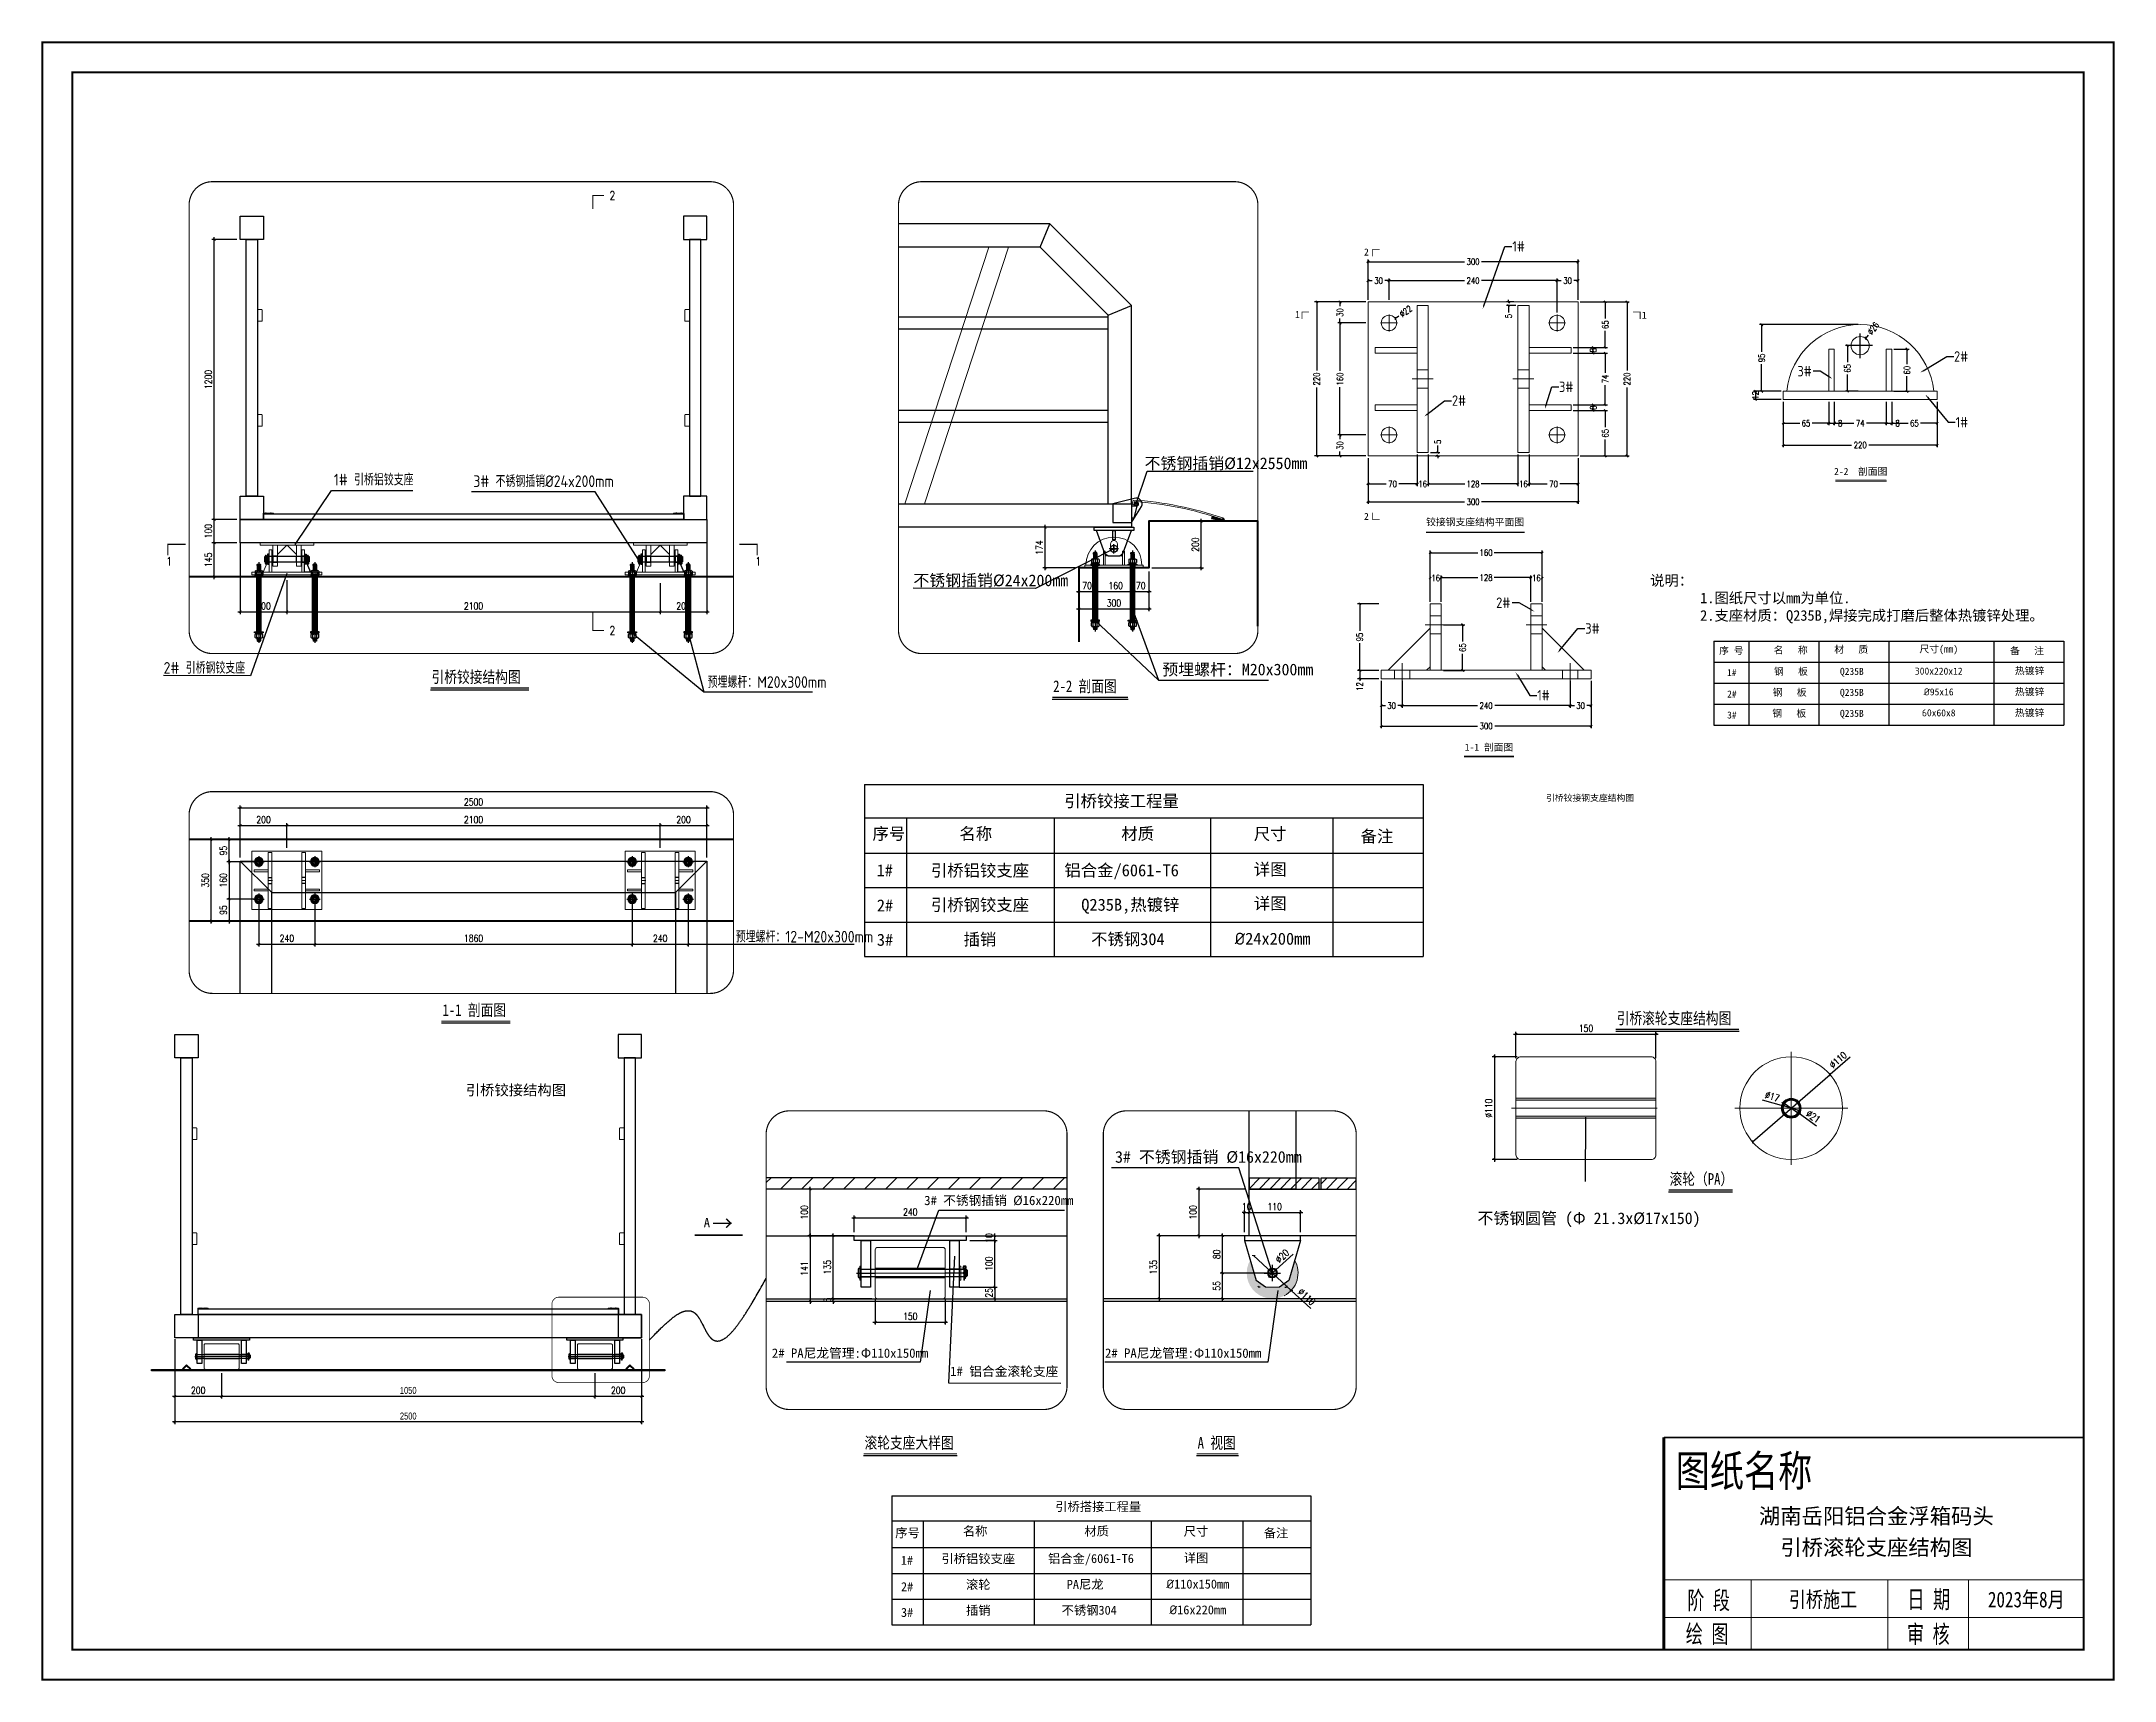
# Model space of a CAD drawing. Extents: x 8796 to 116961, y 24572 to 132726.
# Drawn here: x 30866 to 39751, y 25073 to 32097 of the extents above; entities that cross this region are included whole.
import ezdxf
from ezdxf import colors
from ezdxf.entities.mleader import LeaderData, LeaderLine
from ezdxf.enums import TextEntityAlignment as Align
from ezdxf.math import Vec2, Vec3

# ---------------------------------------------------------------- set-up
doc = ezdxf.new("R2010")
doc.units = 0
doc.header["$LTSCALE"] = 1000
doc.header["$MEASUREMENT"] = 0
for name, pattern in [('BLTA11-LD-L-4001_Plot Plan for Seawater Intake System_20140729$0$CENTER2', [1.125, 0.75, -0.125, 0.125, -0.125]), ('BLTA11-LD-L-4001_Plot Plan for Seawater Intake System_20140729$0$PHANTOM2', [1.25, 0.625, -0.125, 0.125, -0.125, 0.125, -0.125]), ('CENTER', [2, 1.25, -0.25, 0.25, -0.25]), ('CENTER2', [28.575, 19.05, -3.175, 3.175, -3.175]), ('DASH', [0.35, 0.25, -0.1]), ('DASHDOT', [1, 0.5, -0.25, 0, -0.25]), ('DASHDOT2', [12.7, 6.35, -3.175, 0, -3.175]), ('DASHED2', [9.525, 6.35, -3.175]), ('DIVIDEX2', [63.5, 25.4, -12.7, 0, -12.7, 0, -12.7]), ('HIDDEN2', [4.7625, 3.175, -1.5875])]:
    doc.linetypes.add(name, pattern=pattern)
for name, color, linetype in [('100x100铝方通', 3, 'Continuous'), ('BS-Annectent', 115, 'Continuous'), ('BS-Index symbol', 35, 'Continuous'), ('hjh文字', 7, 'Continuous'), ('HR-Aluminous', 4, 'Continuous'), ('HR-dimension', 9, 'Continuous'), ('HR-Indentifier', 6, 'Continuous'), ('HR-Longgu', 32, 'Continuous'), ('HR-Structure', 5, 'Continuous'), ('HR-text', 2, 'Continuous'), ('HR-Zhuliang', 3, 'Continuous'), ('HR-看线', 143, 'Continuous'), ('SGIDI_TK_TEXT', 3, 'Continuous'), ('打印图框', 255, 'Continuous'), ('打印图框 @ 1', 255, 'Continuous'), ('标注', 9, 'Continuous'), ('连接端梁', 130, 'Continuous'), ('铝条', 31, 'Continuous'), ('铝横梁', 220, 'Continuous'), ('铝通', 4, 'Continuous'), ('面板', 44, 'Continuous')]:
    doc.layers.add(name, color=color, linetype=linetype)
for name, color, linetype, lineweight in [('dim', 6, 'Continuous', 13), ('图框', 7, 'Continuous', 13), ('型材', 7, 'Continuous', 15), ('文本 @ 1 (1)', 3, 'Continuous', 13), ('结构', 52, 'Continuous', 18), ('铝斜撑', 241, 'Continuous', 9)]:
    doc.layers.add(name, color=color, linetype=linetype, lineweight=lineweight)
doc.styles.add('Arial', font='')
doc.styles.add('HZTXT', font='txtw.shx', dxfattribs={"width": 0.8, "bigfont": 'hztxtw.shx'})
doc.styles.add('SGIDI-0', font='simhei.ttf', dxfattribs={"width": 0.8})
doc.styles.get("Standard").update_dxf_attribs({"font": 'gbenor.shx', "bigfont": 'gbcbig.shx'})
doc.styles.add('STANDARD0', font='')
doc.styles.add('仿宋', font='simfang.ttf', dxfattribs={"width": 0.7})
doc.styles.add('宋体', font='')
doc.styles.add('工程字体', font='', dxfattribs={"width": 0.8})
doc.styles.get('Arial').set_extended_font_data('STXihei')
doc.styles.get('STANDARD0').set_extended_font_data('STXihei')
doc.styles.get('宋体').set_extended_font_data('SimSun')
doc.styles.get('工程字体').set_extended_font_data('SimSun')
doc.dimstyles.new('DIM-3', dxfattribs={"dimscale": 3, "dimtxt": 3, "dimasz": 1, "dimexe": 1, "dimexo": 1, "dimgap": 1, "dimtad": 0, "dimdec": 1, "dimrnd": 0.0005, "dimzin": 9, "dimdsep": 46, "dimtxsty": 'HZTXT', "dimblk": 'OBLIQUE', "dimcen": 0, "dimclrd": 9, "dimclre": 9, "dimclrt": 2, "dimazin": 2, "dimtfac": 1, "dimtdec": 1, "dimtofl": 0, "dimtmove": 0, "dimatfit": 3, "dimldrblk": 'OBLIQUE', "dimfxl": 0, "dimarcsym": 0})
doc.dimstyles.new('HR-A2-DIM10', dxfattribs={"dimscale": 10, "dimtxt": 3, "dimasz": 1, "dimexe": 1, "dimexo": 1.5, "dimgap": 1, "dimtad": 1, "dimdec": 1, "dimdsep": 46, "dimtxsty": 'HZTXT', "dimblk": 'ARCHTICK', "dimcen": 0, "dimdle": 1, "dimclrd": 256, "dimclre": 256, "dimclrt": 6, "dimadec": 1, "dimazin": 0, "dimtfac": 1, "dimtdec": 1, "dimtix": 1, "dimtmove": 2, "dimatfit": 3, "dimfxl": 0, "dimtolj": 1, "dimtzin": 0, "dimarcsym": 0})
doc.dimstyles.new('HR-A3-DIM5', dxfattribs={"dimscale": 5, "dimtxt": 3, "dimasz": 1, "dimexe": 1, "dimexo": 1.5, "dimgap": 1, "dimtad": 1, "dimdec": 1, "dimdsep": 46, "dimtxsty": 'HZTXT', "dimblk": 'ARCHTICK', "dimcen": 0, "dimdle": 1, "dimclrd": 256, "dimclre": 256, "dimclrt": 6, "dimadec": 1, "dimazin": 0, "dimtfac": 1, "dimtdec": 1, "dimtix": 1, "dimtmove": 2, "dimatfit": 3, "dimfxl": 0, "dimtolj": 1, "dimtzin": 0, "dimarcsym": 0})
doc.dimstyles.new('HR-BI-DIM5', dxfattribs={"dimscale": 6, "dimtxt": 5, "dimasz": 1, "dimexe": 1, "dimexo": 1.5, "dimgap": 2, "dimtad": 1, "dimdec": 1, "dimdsep": 46, "dimtxsty": 'HZTXT', "dimcen": 0, "dimdle": 1, "dimclrd": 256, "dimclre": 256, "dimclrt": 2, "dimadec": 1, "dimazin": 0, "dimtfac": 1, "dimtdec": 1, "dimtix": 1, "dimtmove": 2, "dimatfit": 3, "dimfxl": 0, "dimtolj": 1, "dimtzin": 0, "dimarcsym": 0})

msp = doc.modelspace()

# ---------------------------------------------------------------- texts
at = {"layer": 'hjh文字', "style": '宋体'}
for s, height, p in [('不锈钢插销%%C12x2550mm', 50, (35594.3, 30264.36, 0)), ('不锈钢插销%%C24x200mm', 50, (34603.39, 29762.71, 0)), ('预埋螺杆：M20x300mm', 50, (35670.07, 29380.8, 0)), ('3# 不锈钢插销 %%C16x220mm', 50, (35467.6, 27291.9)), ('3# 不锈钢插销 %%C16x220mm', 40, (34649.63, 27110.49)), ('不锈钢圆管 (Φ 21.3x%%C17x150)', 50, (37020.94, 27029.11, 0)), ('2# PA尼龙管理:Φ110x150mm', 40, (33996.95, 26456.07)), ('2# PA尼龙管理:Φ110x150mm', 40, (35424.59, 26456.07)), ('1# 铝合金滚轮支座', 40, (34760.99, 26378.03))]:
    msp.add_text(s, height=height, dxfattribs=at).set_placement(p)
at = {"layer": 'hjh文字'}
for s, p in [('1# 引桥铝铰支座', (32119.53, 30194.28, 0)), ('3# 不锈钢插销%%C24x200mm', (32717.39, 30187.69, 0)), ('2# 引桥钢铰支座', (31390.09, 29387.75, 0)), ('预埋螺杆：M20x300mm', (33721.55, 29326.88, 0)), ('预埋螺杆：12-M20x300mm', (33842.28, 28235.74, 0))]:
    msp.add_text(s, height=50, dxfattribs=at).set_placement(p)
at = {"layer": 'HR-text', "style": 'HZTXT', "width": 0.8}
for s, p in [('2', (33301.04, 31437.11)), ('1', (31401.28, 29868.68, 0)), ('1', (33925.93, 29868.68, 0)), ('2', (33301.04, 29572.75))]:
    msp.add_text(s, height=36, dxfattribs=at).set_placement(p, align=Align.MIDDLE_LEFT)
at = {"layer": 'SGIDI_TK_TEXT', "color": 0, "style": '工程字体', "width": 0.8}
msp.add_text('图纸名称', height=134.154, dxfattribs=at).set_placement((38163.13, 25971.72), align=Align.MIDDLE_CENTER)
at = {"layer": 'SGIDI_TK_TEXT', "color": 7, "style": '仿宋', "width": 0.7}
for s, p in [('阶 段', (38011.47, 25416.97)), ('日 期', (38954.91, 25420.73)), ('绘 图', (38005.24, 25272.74)), ('审 核', (38953.18, 25271.92))]:
    msp.add_text(s, height=76.8, dxfattribs=at).set_placement(p, align=Align.MIDDLE_CENTER)
at = {"layer": 'SGIDI_TK_TEXT', "color": 7, "style": 'SGIDI-0'}
for tag, p in [('湖南岳阳铝合金浮箱码头', (38730.54, 25777.65)), ('引桥滚轮支座结构图', (38730.54, 25643.57))]:
    msp.add_attdef(tag, text='', height=67.08, dxfattribs=at).set_placement(p, align=Align.MIDDLE_CENTER)
at = {"layer": 'SGIDI_TK_TEXT', "color": 7, "style": 'SGIDI-0', "width": 0.8}
for tag, p in [('引桥施工', (38501.59, 25420.16)), ('2023年8月', (39373.12, 25420.16))]:
    msp.add_attdef(tag, text='建设单位', height=67.077, dxfattribs=at).set_placement(p, align=Align.MIDDLE_CENTER)
at = {"layer": '图框', "color": 3, "insert": (33830.09, 27064.5), "char_height": 65.62, "width": 1477.2718, "attachment_point": 3, "style": '宋体'}
msp.add_mtext('→', dxfattribs=at)
at = {"layer": '打印图框', "color": 6, "insert": (32685.04, 27625.93, 0), "char_height": 45, "attachment_point": 1, "style": 'Arial'}
msp.add_mtext_dynamic_manual_height_columns('引桥铰接结构图', width=691.5685, gutter_width=12.5, heights=[0], dxfattribs=at)
at = {"layer": '文本 @ 1 (1)', "style": '宋体'}
msp.add_text('A', height=39.37, dxfattribs=at).set_placement((33704.97, 27015.63))

# ---------------------------------------------------------------- blocks, each defined once
blk = doc.blocks.new('A$C46522D11')
for p, q in [((0, 17.1), (8.2, 25.2)), ((2.9, 12.7), (0.5, 15.1)), ((10.4, 12.2), (1.4, 21.3)), ((2.8, 12.8), (9.5, 19.5)), ((5, 12.2), (55.3, 12.2)), ((9.4, 20.3), (5.3, 24.5)), ((9.6, 19.3), (8.9, 25.2)), ((9.3, 12.2), (17.2, 20.1)), ((9.6, 19.3), (55.3, 24.4)), ((17.5, 12.2), (10.4, 19.4)), ((16.4, 12.2), (25.2, 21)), ((24.6, 12.2), (16.7, 20.1)), ((31.6, 12.2), (23.1, 20.8)), ((23.5, 12.2), (33.2, 21.9)), ((38.7, 12.2), (29.5, 21.5)), ((30.5, 12.2), (41.1, 22.8)), ((45.8, 12.2), (35.8, 22.2)), ((37.6, 12.2), (49.1, 23.7)), ((52.9, 12.2), (42.2, 22.9)), ((44.7, 12.2), (55.3, 22.8)), ((55.3, 16.9), (48.5, 23.6)), ((51.8, 12.2), (55.3, 15.7)), ((55.3, 24), (54.9, 24.4)), ((55.3, 12.2), (55.3, 24.4))]:
    blk.add_line(p, q)
at = {"color": 1, "linetype": 'CENTER', "ltscale": 10.16}
for p, q in [((372.9, 11), (394.9, 11)), ((383.9, 0), (383.9, 22))]:
    blk.add_line(p, q, dxfattribs=at)
blk.add_lwpolyline([(399.9, 5.2), (399.9, 25.2, 0.066496), (8.9, 25.2), (9.6, 19.3, -0.065854), (393.9, 19.9), (393.9, 5.2)], format="xyb", close=True)
for radius in [10, 7]:
    blk.add_circle((383.9, 11), radius)
for centre, radius, start, end in [((5, 17.2), 5, 165.52249, 270), ((8.9, 16.2), 9, 90, 165.52249)]:
    blk.add_arc(centre, radius, start, end)
blk = doc.blocks.new('A$C848c3b45')
at = {"layer": '图框', "lineweight": 0, "xscale": -1, "rotation": 359.6607206610116}
blk.add_blockref('A$C46522D11', (383.8, -13.3), dxfattribs=at)
blk = doc.blocks.new('*U189')
blk.add_line((0, 0), (42.13, 0))
at = {"const_width": 0.5}
blk.add_lwpolyline([(0, 0.75), (42.13, 0.75)], dxfattribs=at)
at = {"style": '工程字体', "width": 0.8}
blk.add_attdef('图名标注', (0.42, 3), '', height=5, dxfattribs=at)
blk = doc.blocks.new('_ArchTick')
at = {"color": 0, "linetype": 'ByBlock', "const_width": 0.4}
blk.add_lwpolyline([(-0.5, -0.5), (0.5, 0.5)], dxfattribs=at)
blk = doc.blocks.new('*D403')
at = {"layer": 'Defpoints', "color": 0, "ltscale": 1.5, "transparency": 16777216}
for p in [(31606.8, 29948.5), (31718.3, 29948.5), (31718.3, 29803.2, 0)]:
    blk.add_point(p, dxfattribs=at)
at = {"layer": 'HR-dimension', "lineweight": -2, "ltscale": 1.5, "transparency": 16777216}
for p, q in [((31703.3, 29948.5), (31596.8, 29948.5)), ((31606.8, 29793.2), (31606.8, 29958.5)), ((31703.3, 29803.2), (31596.8, 29803.2))]:
    blk.add_line(p, q, dxfattribs=at)
at = {"layer": 'HR-dimension', "lineweight": -2, "ltscale": 1.5, "transparency": 16777216, "xscale": 10, "yscale": 10, "zscale": 10}
for p, rotation in [((31606.8, 29948.5), 90), ((31606.8, 29803.2), 270)]:
    blk.add_blockref('_ArchTick', p, dxfattribs=dict(at, rotation=rotation))
at = {"layer": 'HR-dimension', "color": 6, "ltscale": 1.5, "transparency": 16777216, "insert": (31581.8, 29875.8), "char_height": 30, "attachment_point": 5, "rotation": 90, "style": 'HZTXT'}
blk.add_mtext('\\A1;145', dxfattribs=at)
blk = doc.blocks.new('*D470')
at = {"layer": 'Defpoints', "color": 0, "ltscale": 1.5, "transparency": 16777216}
for p in [(35312.8, 29841, 0), (35612.8, 29841, 0), (35612.8, 29665.9)]:
    blk.add_point(p, dxfattribs=at)
at = {"layer": 'HR-dimension', "lineweight": -2, "ltscale": 1.5, "transparency": 16777216}
for p, q in [((35312.8, 29826), (35312.8, 29655.9)), ((35612.8, 29826), (35612.8, 29655.9)), ((35302.8, 29665.9), (35622.8, 29665.9))]:
    blk.add_line(p, q, dxfattribs=at)
at = {"layer": 'HR-dimension', "lineweight": -2, "ltscale": 1.5, "transparency": 16777216, "xscale": 10, "yscale": 10, "zscale": 10, "rotation": 180}
blk.add_blockref('_ArchTick', (35312.8, 29665.9), dxfattribs=at)
at = {"layer": 'HR-dimension', "lineweight": -2, "ltscale": 1.5, "transparency": 16777216, "xscale": 10, "yscale": 10, "zscale": 10}
blk.add_blockref('_ArchTick', (35612.8, 29665.9), dxfattribs=at)
at = {"layer": 'HR-dimension', "color": 6, "ltscale": 1.5, "transparency": 16777216, "insert": (35462.8, 29690.9), "char_height": 30, "attachment_point": 5, "style": 'HZTXT'}
blk.add_mtext('\\A1;300', dxfattribs=at)
blk = doc.blocks.new('*D471')
at = {"layer": 'Defpoints', "color": 0, "ltscale": 1.5, "transparency": 16777216}
for p in [(35612.8, 30041, 0), (35836.6, 30041), (35610.3, 29841, 0)]:
    blk.add_point(p, dxfattribs=at)
at = {"layer": 'HR-dimension', "lineweight": -2, "ltscale": 1.5, "transparency": 16777216}
for p, q in [((35627.8, 30041), (35846.6, 30041)), ((35836.6, 29831), (35836.6, 30051)), ((35625.3, 29841), (35846.6, 29841))]:
    blk.add_line(p, q, dxfattribs=at)
at = {"layer": 'HR-dimension', "lineweight": -2, "ltscale": 1.5, "transparency": 16777216, "xscale": 10, "yscale": 10, "zscale": 10}
for p, rotation in [((35836.6, 30041), 90), ((35836.6, 29841), 270)]:
    blk.add_blockref('_ArchTick', p, dxfattribs=dict(at, rotation=rotation))
at = {"layer": 'HR-dimension', "color": 6, "ltscale": 1.5, "transparency": 16777216, "insert": (35811.6, 29941), "char_height": 30, "attachment_point": 5, "rotation": 90, "style": 'HZTXT'}
blk.add_mtext('\\A1;200', dxfattribs=at)
blk = doc.blocks.new('*D404')
at = {"layer": 'Defpoints', "color": 0, "ltscale": 1.5, "transparency": 16777216}
for p in [(35168.2, 30015), (35372.8, 30015, 0), (35312.8, 29841, 0)]:
    blk.add_point(p, dxfattribs=at)
at = {"layer": 'HR-dimension', "lineweight": -2, "ltscale": 1.5, "transparency": 16777216}
for p, q in [((35357.8, 30015), (35158.2, 30015)), ((35168.2, 29831), (35168.2, 30025)), ((35297.8, 29841), (35158.2, 29841))]:
    blk.add_line(p, q, dxfattribs=at)
at = {"layer": 'HR-dimension', "lineweight": -2, "ltscale": 1.5, "transparency": 16777216, "xscale": 10, "yscale": 10, "zscale": 10}
for p, rotation in [((35168.2, 30015), 90), ((35168.2, 29841), 270)]:
    blk.add_blockref('_ArchTick', p, dxfattribs=dict(at, rotation=rotation))
at = {"layer": 'HR-dimension', "color": 6, "ltscale": 1.5, "transparency": 16777216, "insert": (35143.2, 29928), "char_height": 30, "attachment_point": 5, "rotation": 90, "style": 'HZTXT'}
blk.add_mtext('\\A1;174', dxfattribs=at)
blk = doc.blocks.new('*D405')
at = {"layer": 'Defpoints', "color": 0, "ltscale": 1.5, "transparency": 16777216}
for p in [(31593.4, 28677), (31718.3, 28677, 0), (31718.3, 28327, 0)]:
    blk.add_point(p, dxfattribs=at)
at = {"layer": 'HR-dimension', "lineweight": -2, "ltscale": 1.5, "transparency": 16777216}
for p, q in [((31703.3, 28677), (31583.4, 28677)), ((31593.4, 28317), (31593.4, 28687)), ((31703.3, 28327), (31583.4, 28327))]:
    blk.add_line(p, q, dxfattribs=at)
at = {"layer": 'HR-dimension', "lineweight": -2, "ltscale": 1.5, "transparency": 16777216, "xscale": 10, "yscale": 10, "zscale": 10}
for p, rotation in [((31593.4, 28677), 90), ((31593.4, 28327), 270)]:
    blk.add_blockref('_ArchTick', p, dxfattribs=dict(at, rotation=rotation))
at = {"layer": 'HR-dimension', "color": 6, "ltscale": 1.5, "transparency": 16777216, "insert": (31568.4, 28502), "char_height": 30, "attachment_point": 5, "rotation": 90, "style": 'HZTXT'}
blk.add_mtext('\\A1;350', dxfattribs=at)
blk = doc.blocks.new('*D406')
at = {"layer": 'Defpoints', "color": 0, "ltscale": 1.5, "transparency": 16777216}
for p in [(31918.3, 28737.3), (31918.3, 28627, 0), (31718.3, 28584.5, 0)]:
    blk.add_point(p, dxfattribs=at)
at = {"layer": 'HR-dimension', "lineweight": -2, "ltscale": 1.5, "transparency": 16777216}
for p, q in [((31708.3, 28737.3), (31928.3, 28737.3)), ((31718.3, 28599.5), (31718.3, 28747.3)), ((31918.3, 28642), (31918.3, 28747.3))]:
    blk.add_line(p, q, dxfattribs=at)
at = {"layer": 'HR-dimension', "lineweight": -2, "ltscale": 1.5, "transparency": 16777216, "xscale": 10, "yscale": 10, "zscale": 10, "rotation": 180}
blk.add_blockref('_ArchTick', (31718.3, 28737.3), dxfattribs=at)
at = {"layer": 'HR-dimension', "lineweight": -2, "ltscale": 1.5, "transparency": 16777216, "xscale": 10, "yscale": 10, "zscale": 10}
blk.add_blockref('_ArchTick', (31918.3, 28737.3), dxfattribs=at)
at = {"layer": 'HR-dimension', "color": 6, "ltscale": 1.5, "transparency": 16777216, "insert": (31818.3, 28762.3), "char_height": 30, "attachment_point": 5, "style": 'HZTXT'}
blk.add_mtext('\\A1;200', dxfattribs=at)
blk = doc.blocks.new('*D407')
at = {"layer": 'Defpoints', "color": 0, "ltscale": 1.5, "transparency": 16777216}
for p in [(33718.3, 28737.3), (33518.3, 28627, 0), (33718.3, 28627, 0)]:
    blk.add_point(p, dxfattribs=at)
at = {"layer": 'HR-dimension', "lineweight": -2, "ltscale": 1.5, "transparency": 16777216}
for p, q in [((33508.3, 28737.3), (33728.3, 28737.3)), ((33518.3, 28642), (33518.3, 28747.3)), ((33718.3, 28642), (33718.3, 28747.3))]:
    blk.add_line(p, q, dxfattribs=at)
at = {"layer": 'HR-dimension', "lineweight": -2, "ltscale": 1.5, "transparency": 16777216, "xscale": 10, "yscale": 10, "zscale": 10, "rotation": 180}
blk.add_blockref('_ArchTick', (33518.3, 28737.3), dxfattribs=at)
at = {"layer": 'HR-dimension', "lineweight": -2, "ltscale": 1.5, "transparency": 16777216, "xscale": 10, "yscale": 10, "zscale": 10}
blk.add_blockref('_ArchTick', (33718.3, 28737.3), dxfattribs=at)
at = {"layer": 'HR-dimension', "color": 6, "ltscale": 1.5, "transparency": 16777216, "insert": (33618.3, 28762.3), "char_height": 30, "attachment_point": 5, "style": 'HZTXT'}
blk.add_mtext('\\A1;200', dxfattribs=at)
blk = doc.blocks.new('*D408')
at = {"layer": 'Defpoints', "color": 0, "ltscale": 1.5, "transparency": 16777216}
for p in [(33718.3, 28813), (31718.3, 28584.5, 0), (33718.3, 28584.5, 0)]:
    blk.add_point(p, dxfattribs=at)
at = {"layer": 'HR-dimension', "lineweight": -2, "ltscale": 1.5, "transparency": 16777216}
for p, q in [((31708.3, 28813), (33728.3, 28813)), ((31718.3, 28599.5), (31718.3, 28823)), ((33718.3, 28599.5), (33718.3, 28823))]:
    blk.add_line(p, q, dxfattribs=at)
at = {"layer": 'HR-dimension', "lineweight": -2, "ltscale": 1.5, "transparency": 16777216, "xscale": 10, "yscale": 10, "zscale": 10, "rotation": 180}
blk.add_blockref('_ArchTick', (31718.3, 28813), dxfattribs=at)
at = {"layer": 'HR-dimension', "lineweight": -2, "ltscale": 1.5, "transparency": 16777216, "xscale": 10, "yscale": 10, "zscale": 10}
blk.add_blockref('_ArchTick', (33718.3, 28813), dxfattribs=at)
at = {"layer": 'HR-dimension', "color": 6, "ltscale": 1.5, "transparency": 16777216, "insert": (32718.3, 28838), "char_height": 30, "attachment_point": 5, "style": 'HZTXT'}
blk.add_mtext('\\A1;2500', dxfattribs=at)
blk = doc.blocks.new('*U187')
blk.add_line((0, 0), (32.53, 0))
at = {"const_width": 0.5}
blk.add_lwpolyline([(0, 0.75), (32.53, 0.75)], dxfattribs=at)
at = {"style": '工程字体', "width": 0.8}
blk.add_attdef('图名标注', (0.42, 3), '', height=5, dxfattribs=at)
blk = doc.blocks.new('*D409')
at = {"layer": 'Defpoints', "color": 0, "ltscale": 1.5, "transparency": 16777216}
for p in [(35312.8, 29841, 0), (35382.8, 29841, 0), (35382.8, 29739.6)]:
    blk.add_point(p, dxfattribs=at)
at = {"layer": 'HR-dimension', "lineweight": -2, "ltscale": 1.5, "transparency": 16777216}
for p, q in [((35312.8, 29826), (35312.8, 29729.6)), ((35382.8, 29826), (35382.8, 29729.6)), ((35302.8, 29739.6), (35392.8, 29739.6))]:
    blk.add_line(p, q, dxfattribs=at)
at = {"layer": 'HR-dimension', "lineweight": -2, "ltscale": 1.5, "transparency": 16777216, "xscale": 10, "yscale": 10, "zscale": 10, "rotation": 180}
blk.add_blockref('_ArchTick', (35312.8, 29739.6), dxfattribs=at)
at = {"layer": 'HR-dimension', "lineweight": -2, "ltscale": 1.5, "transparency": 16777216, "xscale": 10, "yscale": 10, "zscale": 10}
blk.add_blockref('_ArchTick', (35382.8, 29739.6), dxfattribs=at)
at = {"layer": 'HR-dimension', "color": 6, "ltscale": 1.5, "transparency": 16777216, "insert": (35347.8, 29764.6), "char_height": 30, "attachment_point": 5, "style": 'HZTXT'}
blk.add_mtext('\\A1;70', dxfattribs=at)
blk = doc.blocks.new('*D410')
at = {"layer": 'Defpoints', "color": 0, "ltscale": 1.5, "transparency": 16777216}
for p in [(35390.3, 29841, 0), (35550.3, 29808, 0), (35550.3, 29739.6)]:
    blk.add_point(p, dxfattribs=at)
at = {"layer": 'HR-dimension', "lineweight": -2, "ltscale": 1.5, "transparency": 16777216}
for p, q in [((35390.3, 29826), (35390.3, 29729.6)), ((35550.3, 29793), (35550.3, 29729.6)), ((35380.3, 29739.6), (35560.3, 29739.6))]:
    blk.add_line(p, q, dxfattribs=at)
at = {"layer": 'HR-dimension', "lineweight": -2, "ltscale": 1.5, "transparency": 16777216, "xscale": 10, "yscale": 10, "zscale": 10, "rotation": 180}
blk.add_blockref('_ArchTick', (35390.3, 29739.6), dxfattribs=at)
at = {"layer": 'HR-dimension', "lineweight": -2, "ltscale": 1.5, "transparency": 16777216, "xscale": 10, "yscale": 10, "zscale": 10}
blk.add_blockref('_ArchTick', (35550.3, 29739.6), dxfattribs=at)
at = {"layer": 'HR-dimension', "color": 6, "ltscale": 1.5, "transparency": 16777216, "insert": (35470.3, 29764.6), "char_height": 30, "attachment_point": 5, "style": 'HZTXT'}
blk.add_mtext('\\A1;160', dxfattribs=at)
blk = doc.blocks.new('*D411')
at = {"layer": 'Defpoints', "color": 0, "ltscale": 1.5, "transparency": 16777216}
for p in [(35542.8, 29841, 0), (35612.8, 29841, 0), (35612.8, 29739.6)]:
    blk.add_point(p, dxfattribs=at)
at = {"layer": 'HR-dimension', "lineweight": -2, "ltscale": 1.5, "transparency": 16777216}
for p, q in [((35542.8, 29826), (35542.8, 29729.6)), ((35612.8, 29826), (35612.8, 29729.6)), ((35532.8, 29739.6), (35622.8, 29739.6))]:
    blk.add_line(p, q, dxfattribs=at)
at = {"layer": 'HR-dimension', "lineweight": -2, "ltscale": 1.5, "transparency": 16777216, "xscale": 10, "yscale": 10, "zscale": 10, "rotation": 180}
blk.add_blockref('_ArchTick', (35542.8, 29739.6), dxfattribs=at)
at = {"layer": 'HR-dimension', "lineweight": -2, "ltscale": 1.5, "transparency": 16777216, "xscale": 10, "yscale": 10, "zscale": 10}
blk.add_blockref('_ArchTick', (35612.8, 29739.6), dxfattribs=at)
at = {"layer": 'HR-dimension', "color": 6, "ltscale": 1.5, "transparency": 16777216, "insert": (35577.8, 29764.6), "char_height": 30, "attachment_point": 5, "style": 'HZTXT'}
blk.add_mtext('\\A1;70', dxfattribs=at)
blk = doc.blocks.new('*U188')
blk.add_line((0, 0), (29.5, 0))
at = {"const_width": 0.5}
blk.add_lwpolyline([(0, 0.75), (29.5, 0.75)], dxfattribs=at)
at = {"style": '工程字体', "width": 0.8}
blk.add_attdef('图名标注', (0.42, 3), '', height=5, dxfattribs=at)
blk = doc.blocks.new('A$C53155591')
at = {"layer": 'BS-Annectent'}
for p, q in [((8.8, 0.4), (3.9, 2.2)), ((24, 16.3), (11.3, 16.3)), ((24, 8.2), (11.3, 8.2)), ((8.8, -2.2), (3.9, -0.4)), ((24, -8.2), (11.3, -8.2)), ((24, -16.3), (11.3, -16.3))]:
    blk.add_line(p, q, dxfattribs=at)
for points in [[(3.9, -18.8), (0, -18.8), (0, 18.8), (3.9, 18.8)], [(8.8, -14.7), (8.8, 14.7), (3.9, 14.7), (3.9, -14.7)]]:
    blk.add_lwpolyline(points, close=True, dxfattribs=at)
for points in [[(11.3, 16.3, 0.612824), (11.3, 8.2, 0.305874), (11.3, -8.2, 0.612824), (11.3, -16.3)], [(24, 16.3, -0.612824), (24, 8.2, -0.305874), (24, -8.2, -0.612824), (24, -16.3)]]:
    blk.add_lwpolyline(points, format="xyb", dxfattribs=at)
blk = doc.blocks.new('A$C3497b61f')
at = {"color": 1, "linetype": 'DASHDOT2'}
blk.add_line((-309.5, 0), (37.4, 0), dxfattribs=at)
at = {"layer": 'BS-Annectent'}
for p, q in [((-300.6, -5.4), (-300.6, 5.4)), ((-294.1, 7.2), (-299.6, 7.2)), ((-294.8, 3.6), (-299.6, 3.6)), ((-294.2, -9.4), (-293, 9.4)), ((-291.1, -9.4), (-289.8, 9.4)), ((-287.9, -9.4), (-286.7, 9.4)), ((-284.8, -9.4), (-283.5, 9.4)), ((-281.7, -9.4), (-280.4, 9.4)), ((-278.5, -9.4), (-277.3, 9.4)), ((-275.4, -9.4), (-274.1, 9.4)), ((-246.6, -0.5), (-245.9, 9.4)), ((-245.9, 9.4), (-246.6, 8.2)), ((-244.4, 6.3), (-245.9, 9.4)), ((-244.4, 6.3), (-245.3, -6.3)), ((-244, -9.4), (-242.8, 9.4)), ((-240.9, -9.4), (-239.6, 9.4)), ((-237.7, -9.4), (-236.5, 9.4)), ((-234.6, -9.4), (-233.3, 9.4)), ((-231.5, -9.4), (-230.2, 9.4)), ((-228.3, -9.4), (-227.1, 9.4)), ((-225.2, -9.4), (-223.9, 9.4)), ((-222, -9.4), (-220.8, 9.4)), ((-218.9, -9.4), (-217.7, 9.4)), ((-215.8, -9.4), (-214.5, 9.4)), ((-212.6, -9.4), (-211.4, 9.4)), ((-209.5, -9.4), (-208.3, 9.4)), ((-206.4, -9.4), (-205.1, 9.4)), ((-203.2, -9.4), (-202, 9.4)), ((-200.1, -9.4), (-198.8, 9.4)), ((-196.9, -9.4), (-195.7, 9.4)), ((-193.8, -9.4), (-192.6, 9.4)), ((-190.7, -9.4), (-189.4, 9.4)), ((-187.5, -9.4), (-186.3, 9.4)), ((-184.4, -9.4), (-183.2, 9.4)), ((-181.3, -9.4), (-180, 9.4)), ((-178.1, -9.4), (-176.9, 9.4)), ((-175, -9.4), (-173.7, 9.4)), ((-171.9, -9.4), (-170.6, 9.4)), ((-168.7, -9.4), (-167.5, 9.4)), ((-165.6, -9.4), (-164.3, 9.4)), ((-162.4, -9.4), (-161.2, 9.4)), ((-159.3, -9.4), (-158.1, 9.4)), ((-156.2, -9.4), (-154.9, 9.4)), ((-153, -9.4), (-151.8, 9.4)), ((-149.9, -9.4), (-148.6, 9.4)), ((-147.2, 6.3), (-148.6, 9.4)), ((-147.2, 6.3), (-148.1, -6.3)), ((-146.8, -9.4), (-145.5, 9.4)), ((-143.6, -9.4), (-142.4, 9.4)), ((-140.5, -9.4), (-139.2, 9.4)), ((-137.3, -9.4), (-136.1, 9.4)), ((-134.2, -9.4), (-133, 9.4)), ((-131.1, -9.4), (-129.8, 9.4)), ((-127.9, -9.4), (-126.7, 9.4)), ((-124.8, -9.4), (-123.5, 9.4)), ((-121.7, -9.4), (-120.4, 9.4)), ((-118.5, -9.4), (-117.3, 9.4)), ((-115.8, 6.3), (-116.7, -6.3)), ((-115.4, -9.4), (-114.1, 9.4)), ((-112.2, -9.4), (-111, 9.4)), ((-109.1, -9.4), (-107.9, 9.4)), ((-106, -9.4), (-104.7, 9.4)), ((-102.8, -9.4), (-101.6, 9.4)), ((-99.7, -9.4), (-98.4, 9.4)), ((-96.6, -9.4), (-95.3, 9.4)), ((-93.4, -9.4), (-92.2, 9.4)), ((-90.3, -9.4), (-89, 9.4)), ((-87.1, -9.4), (-85.9, 9.4)), ((-84, -9.4), (-82.8, 9.4)), ((-80.9, -9.4), (-79.6, 9.4)), ((-77.7, -9.4), (-76.5, 9.4)), ((-74.6, -9.4), (-73.3, 9.4)), ((-71.5, -9.4), (-70.2, 9.4)), ((-68.3, -9.4), (-67.1, 9.4)), ((-65.2, -9.4), (-63.9, 9.4)), ((-62, -9.4), (-60.8, 9.4)), ((-58.9, -9.4), (-57.7, 9.4)), ((-55.8, -9.4), (-54.5, 9.4)), ((-52.6, -9.4), (-51.4, 9.4)), ((-49.5, -9.4), (-48.3, 9.4)), ((-46.4, -9.4), (-45.1, 9.4)), ((-43.2, -9.4), (-42, 9.4)), ((-40.1, -9.4), (-38.8, 9.4)), ((-36.9, -9.4), (-35.7, 9.4)), ((-33.8, -9.4), (-32.6, 9.4)), ((-30.7, -9.4), (-29.4, 9.4)), ((-27.5, -9.4), (-26.3, 9.4)), ((-24.4, -9.4), (-23.2, 9.4)), ((-21.3, -9.4), (-20, 9.4)), ((-18.1, -9.4), (-16.9, 9.4)), ((-15, -9.4), (-13.7, 9.4)), ((-12.3, 6.3), (-13.2, -6.3)), ((-10.6, 9.4), (-12.3, 6.3)), ((-11.9, -9.4), (-10.6, 9.4)), ((-10, 8.1), (-10.6, 9.4)), ((-1.2, 0.4), (-6.1, 2.2)), ((-1.2, 12.2), (-1.2, -12.2)), ((14, 16.3), (1.3, 16.3)), ((14, 8.2), (1.3, 8.2)), ((16.5, 12.2), (16.5, -12.2)), ((17.4, 6.3), (16.5, 8.2)), ((17.4, 6.3), (16.5, -6.3)), ((19.1, 9.4), (17.4, 6.3)), ((19.1, 9.4), (17.8, -9.4)), ((20.5, 6.3), (19.1, 9.4)), ((20.5, 6.3), (19.6, -6.3)), ((22.2, 9.4), (20.5, 6.3)), ((22.2, 9.4), (21, -9.4)), ((23.7, 6.3), (22.2, 9.4)), ((23.7, 6.3), (22.8, -6.3)), ((23.2, 7.2), (28.5, 7.2)), ((23.5, 3.6), (28.5, 3.6)), ((29.4, -5.4), (29.4, 5.4)), ((-295.3, -3.6), (-299.6, -3.6)), ((-295.1, -7.2), (-299.6, -7.2)), ((-245.3, -6.3), (-246.6, -8.4)), ((-11.9, -9.4), (-13.2, -6.3)), ((-10, -6.3), (-11.9, -9.4)), ((-10, -5.7), (-10, -6.3)), ((-1.2, -2.2), (-6.1, -0.4)), ((14, -8.2), (1.3, -8.2)), ((14, -16.3), (1.3, -16.3)), ((17.8, -9.4), (16.5, -6.3)), ((19.6, -6.3), (17.8, -9.4)), ((21, -9.4), (19.6, -6.3)), ((22.8, -6.3), (21, -9.4)), ((22.2, -7.2), (28.5, -7.2)), ((23, -3.6), (28.5, -3.6))]:
    blk.add_line(p, q, dxfattribs=at)
for points in [[(-299.6, -7.2, -0.516475), (-299.6, -3.6, -0.258238), (-299.6, 3.6, -0.516475), (-299.6, 7.2)], [(1.3, 16.3, 0.612824), (1.3, 8.2, 0.305874), (1.3, -8.2, 0.612824), (1.3, -16.3)], [(14, 16.3, -0.612824), (14, 8.2, -0.305874), (14, -8.2, -0.612824), (14, -16.3)], [(28.5, -7.2, 0.516475), (28.5, -3.6, 0.258238), (28.5, 3.6, 0.516475), (28.5, 7.2)]]:
    blk.add_lwpolyline(points, format="xyb", dxfattribs=at)
blk.add_lwpolyline([(-10, 9.9), (-246.6, 9.9), (-246.6, -9.9), (-10, -9.9)], dxfattribs=at)
for points in [[(-6.1, -18.8), (-10, -18.8), (-10, 18.8), (-6.1, 18.8)], [(-1.2, -14.7), (-1.2, 14.7), (-6.1, 14.7), (-6.1, -14.7)]]:
    blk.add_lwpolyline(points, close=True, dxfattribs=at)
at = {"layer": 'HR-dimension', "rotation": 180}
blk.add_blockref('A$C53155591', (-246.6, 0), dxfattribs=at)
blk = doc.blocks.new('A$C79B7160B')
at = {"color": 1, "linetype": 'DASHDOT2', "ltscale": 20}
for points in [[(-23.1, 0), (23.1, 0)], [(0, 23.1), (0, -23.1)]]:
    blk.add_lwpolyline(points, dxfattribs=at)
for points in [[(-18.5, 0, 1), (18.5, 0, 1), (-18.5, 0, 1)], [(-14.5, 0, 1), (14.5, 0, 1), (-14.5, 0, 1)], [(-10, 0, 1), (10, 0, 1), (-10, 0, 1)]]:
    blk.add_lwpolyline(points, format="xyb")
blk.add_lwpolyline([(0, -16.5), (-15, -8.2), (-15, 8.2), (0, 16.5), (15, 8.2), (15, -8.2), (0, -16.5)])
at = {"color": 253, "linetype": 'HIDDEN2', "ltscale": 20}
blk.add_lwpolyline([(0, -8.2, 2.414214), (-8.2, 0, 2.414214)], format="xyb", dxfattribs=at)
blk = doc.blocks.new('A$C02bcacc6')
at = {"color": 1, "linetype": 'CENTER2'}
for p, q in [((-230, 13), (-214, 13)), ((-70, 13), (-86, 13)), ((-230, -13), (-214, -13)), ((-70, -13), (-86, -13))]:
    blk.add_line(p, q, dxfattribs=at)
at = {"layer": '结构', "color": 4}
for p, q in [((0, 125), (-300, 125)), ((-300, 125), (-300, -125)), ((0, -125), (0, 125)), ((-300, -125), (0, -125))]:
    blk.add_line(p, q, dxfattribs=at)
at = {"layer": '结构', "color": 1, "linetype": 'CENTER', "ltscale": 0.44}
for p, q in [((-270, 67.9), (-270, 92.1)), ((-30, 67.9), (-30, 92.1)), ((-282.1, 80), (-257.9, 80)), ((-17.9, 80), (-42.1, 80)), ((-282.1, -80), (-257.9, -80)), ((-270, -67.9), (-270, -92.1)), ((-17.9, -80), (-42.1, -80)), ((-30, -67.9), (-30, -92.1))]:
    blk.add_line(p, q, dxfattribs=at)
at = {"layer": '结构', "color": 1, "linetype": 'CENTER', "ltscale": 0.36}
for p, q in [((-231.9, 0), (-212.1, 0)), ((-68.1, 0), (-87.9, 0))]:
    blk.add_line(p, q, dxfattribs=at)
at = {"layer": '结构', "color": 4}
for points in [[(-230, -120), (-230, 120), (-214, 120), (-214, -120)], [(-70, -120), (-70, 120), (-86, 120), (-86, -120)], [(-230, 37), (-290, 37), (-290, 45), (-230, 45)], [(-70, 37), (-10, 37), (-10, 45), (-70, 45)], [(-230, -37), (-290, -37), (-290, -45), (-230, -45)], [(-70, -37), (-10, -37), (-10, -45), (-70, -45)]]:
    blk.add_lwpolyline(points, close=True, dxfattribs=at)
for centre in [(-270, 80), (-30, 80), (-270, -80), (-30, -80)]:
    blk.add_circle(centre, 11, dxfattribs=at)
blk = doc.blocks.new('*D412')
at = {"layer": 'Defpoints', "color": 0, "ltscale": 1.5, "transparency": 16777216}
for p in [(33518.3, 28737.3), (31918.3, 28627, 0), (33518.3, 28627, 0)]:
    blk.add_point(p, dxfattribs=at)
at = {"layer": 'HR-dimension', "lineweight": -2, "ltscale": 1.5, "transparency": 16777216}
for p, q in [((31908.3, 28737.3), (33528.3, 28737.3)), ((31918.3, 28642), (31918.3, 28747.3)), ((33518.3, 28642), (33518.3, 28747.3))]:
    blk.add_line(p, q, dxfattribs=at)
at = {"layer": 'HR-dimension', "lineweight": -2, "ltscale": 1.5, "transparency": 16777216, "xscale": 10, "yscale": 10, "zscale": 10, "rotation": 180}
blk.add_blockref('_ArchTick', (31918.3, 28737.3), dxfattribs=at)
at = {"layer": 'HR-dimension', "lineweight": -2, "ltscale": 1.5, "transparency": 16777216, "xscale": 10, "yscale": 10, "zscale": 10}
blk.add_blockref('_ArchTick', (33518.3, 28737.3), dxfattribs=at)
at = {"layer": 'HR-dimension', "color": 6, "ltscale": 1.5, "transparency": 16777216, "insert": (32718.3, 28762.3), "char_height": 30, "attachment_point": 5, "style": 'HZTXT'}
blk.add_mtext('\\A1;2100', dxfattribs=at)
blk = doc.blocks.new('*D413')
at = {"layer": 'Defpoints', "color": 0, "ltscale": 1.5, "transparency": 16777216}
for p in [(31670.4, 28677), (31798.3, 28677, 0), (31798.3, 28582, 0)]:
    blk.add_point(p, dxfattribs=at)
at = {"layer": 'HR-dimension', "lineweight": -2, "ltscale": 1.5, "transparency": 16777216}
for p, q in [((31783.3, 28677), (31660.4, 28677)), ((31670.4, 28572), (31670.4, 28687)), ((31783.3, 28582), (31660.4, 28582))]:
    blk.add_line(p, q, dxfattribs=at)
at = {"layer": 'HR-dimension', "lineweight": -2, "ltscale": 1.5, "transparency": 16777216, "xscale": 10, "yscale": 10, "zscale": 10}
for p, rotation in [((31670.4, 28677), 90), ((31670.4, 28582), 270)]:
    blk.add_blockref('_ArchTick', p, dxfattribs=dict(at, rotation=rotation))
at = {"layer": 'HR-dimension', "color": 6, "ltscale": 1.5, "transparency": 16777216, "insert": (31645.4, 28629.5), "char_height": 30, "attachment_point": 5, "rotation": 90, "style": 'HZTXT'}
blk.add_mtext('\\A1;95', dxfattribs=at)
blk = doc.blocks.new('*D414')
at = {"layer": 'Defpoints', "color": 0, "ltscale": 1.5, "transparency": 16777216}
for p in [(31798.3, 28582, 0), (31670.4, 28422), (31798.3, 28422, 0)]:
    blk.add_point(p, dxfattribs=at)
at = {"layer": 'HR-dimension', "lineweight": -2, "ltscale": 1.5, "transparency": 16777216}
for p, q in [((31783.3, 28582), (31660.4, 28582)), ((31670.4, 28592), (31670.4, 28412)), ((31783.3, 28422), (31660.4, 28422))]:
    blk.add_line(p, q, dxfattribs=at)
at = {"layer": 'HR-dimension', "lineweight": -2, "ltscale": 1.5, "transparency": 16777216, "xscale": 10, "yscale": 10, "zscale": 10}
for p, rotation in [((31670.4, 28582), 90), ((31670.4, 28422), 270)]:
    blk.add_blockref('_ArchTick', p, dxfattribs=dict(at, rotation=rotation))
at = {"layer": 'HR-dimension', "color": 6, "ltscale": 1.5, "transparency": 16777216, "insert": (31645.4, 28502), "char_height": 30, "attachment_point": 5, "rotation": 90, "style": 'HZTXT'}
blk.add_mtext('\\A1;160', dxfattribs=at)
blk = doc.blocks.new('*D415')
at = {"layer": 'Defpoints', "color": 0, "ltscale": 1.5, "transparency": 16777216}
for p in [(31798.3, 28422, 0), (31670.4, 28327), (31798.3, 28327, 0)]:
    blk.add_point(p, dxfattribs=at)
at = {"layer": 'HR-dimension', "lineweight": -2, "ltscale": 1.5, "transparency": 16777216}
for p, q in [((31670.4, 28432), (31670.4, 28317)), ((31783.3, 28422), (31660.4, 28422)), ((31783.3, 28327), (31660.4, 28327))]:
    blk.add_line(p, q, dxfattribs=at)
at = {"layer": 'HR-dimension', "lineweight": -2, "ltscale": 1.5, "transparency": 16777216, "xscale": 10, "yscale": 10, "zscale": 10}
for p, rotation in [((31670.4, 28422), 90), ((31670.4, 28327), 270)]:
    blk.add_blockref('_ArchTick', p, dxfattribs=dict(at, rotation=rotation))
at = {"layer": 'HR-dimension', "color": 6, "ltscale": 1.5, "transparency": 16777216, "insert": (31645.4, 28374.5), "char_height": 30, "attachment_point": 5, "rotation": 90, "style": 'HZTXT'}
blk.add_mtext('\\A1;95', dxfattribs=at)
blk = doc.blocks.new('25-3')
blk.add_lwpolyline([(0, 0), (25, 0), (25, 2, 0.414214), (24, 3), (6.5, 3, -0.414214), (3, 6.5), (3, 24, 0.414214), (2, 25), (0, 25)], format="xyb", close=True)
blk = doc.blocks.new('*D416')
at = {"layer": 'Defpoints', "color": 0, "ltscale": 1.5, "transparency": 16777216}
for p in [(31438.3, 26551.5, 0), (31638.3, 26404.5, 0), (31638.3, 26291)]:
    blk.add_point(p, dxfattribs=at)
at = {"layer": 'HR-dimension', "lineweight": -2, "ltscale": 1.5, "transparency": 16777216}
for p, q in [((31438.3, 26536.5), (31438.3, 26281)), ((31638.3, 26389.5), (31638.3, 26281)), ((31428.3, 26291), (31648.3, 26291))]:
    blk.add_line(p, q, dxfattribs=at)
at = {"layer": 'HR-dimension', "lineweight": -2, "ltscale": 1.5, "transparency": 16777216, "xscale": 10, "yscale": 10, "zscale": 10, "rotation": 180}
blk.add_blockref('_ArchTick', (31438.3, 26291), dxfattribs=at)
at = {"layer": 'HR-dimension', "lineweight": -2, "ltscale": 1.5, "transparency": 16777216, "xscale": 10, "yscale": 10, "zscale": 10}
blk.add_blockref('_ArchTick', (31638.3, 26291), dxfattribs=at)
at = {"layer": 'HR-dimension', "color": 6, "ltscale": 1.5, "transparency": 16777216, "insert": (31538.3, 26316), "char_height": 30, "attachment_point": 5, "style": 'HZTXT'}
blk.add_mtext('\\A1;200', dxfattribs=at)
blk = doc.blocks.new('*D417')
at = {"layer": 'Defpoints', "color": 0, "ltscale": 1.5, "transparency": 16777216}
for p in [(31638.3, 26404.5, 0), (33238.3, 26404.5, 0), (33238.3, 26291)]:
    blk.add_point(p, dxfattribs=at)
at = {"layer": 'HR-dimension', "lineweight": -2, "ltscale": 1.5, "transparency": 16777216}
for p, q in [((31638.3, 26389.5), (31638.3, 26281)), ((33238.3, 26389.5), (33238.3, 26281)), ((31628.3, 26291), (33248.3, 26291))]:
    blk.add_line(p, q, dxfattribs=at)
at = {"layer": 'HR-dimension', "lineweight": -2, "ltscale": 1.5, "transparency": 16777216, "xscale": 10, "yscale": 10, "zscale": 10, "rotation": 180}
blk.add_blockref('_ArchTick', (31638.3, 26291), dxfattribs=at)
at = {"layer": 'HR-dimension', "lineweight": -2, "ltscale": 1.5, "transparency": 16777216, "xscale": 10, "yscale": 10, "zscale": 10}
blk.add_blockref('_ArchTick', (33238.3, 26291), dxfattribs=at)
at = {"layer": 'HR-dimension', "color": 6, "ltscale": 1.5, "transparency": 16777216, "insert": (32438.3, 26316), "char_height": 30, "attachment_point": 5, "style": 'HZTXT'}
blk.add_mtext('\\A1;{\\Fhztxt_e,hztxt|c134;1050}', dxfattribs=at)
blk = doc.blocks.new('*D418')
at = {"layer": 'Defpoints', "color": 0, "ltscale": 1.5, "transparency": 16777216}
for p in [(33438.3, 26551.5, 0), (33238.3, 26404.5, 0), (33438.3, 26291)]:
    blk.add_point(p, dxfattribs=at)
at = {"layer": 'HR-dimension', "lineweight": -2, "ltscale": 1.5, "transparency": 16777216}
for p, q in [((33438.3, 26536.5), (33438.3, 26281)), ((33238.3, 26389.5), (33238.3, 26281)), ((33228.3, 26291), (33448.3, 26291))]:
    blk.add_line(p, q, dxfattribs=at)
at = {"layer": 'HR-dimension', "lineweight": -2, "ltscale": 1.5, "transparency": 16777216, "xscale": 10, "yscale": 10, "zscale": 10, "rotation": 180}
blk.add_blockref('_ArchTick', (33238.3, 26291), dxfattribs=at)
at = {"layer": 'HR-dimension', "lineweight": -2, "ltscale": 1.5, "transparency": 16777216, "xscale": 10, "yscale": 10, "zscale": 10}
blk.add_blockref('_ArchTick', (33438.3, 26291), dxfattribs=at)
at = {"layer": 'HR-dimension', "color": 6, "ltscale": 1.5, "transparency": 16777216, "insert": (33338.3, 26316), "char_height": 30, "attachment_point": 5, "style": 'HZTXT'}
blk.add_mtext('\\A1;200', dxfattribs=at)
blk = doc.blocks.new('*D419')
at = {"layer": 'Defpoints', "color": 0, "ltscale": 1.5, "transparency": 16777216}
for p in [(31438.3, 26551.5, 0), (33438.3, 26551.5, 0), (31438.3, 26181.2)]:
    blk.add_point(p, dxfattribs=at)
at = {"layer": 'HR-dimension', "lineweight": -2, "ltscale": 1.5, "transparency": 16777216}
for p, q in [((31438.3, 26536.5), (31438.3, 26171.2)), ((33438.3, 26536.5), (33438.3, 26171.2)), ((33448.3, 26181.2), (31428.3, 26181.2))]:
    blk.add_line(p, q, dxfattribs=at)
at = {"layer": 'HR-dimension', "lineweight": -2, "ltscale": 1.5, "transparency": 16777216, "xscale": 10, "yscale": 10, "zscale": 10, "rotation": 180}
blk.add_blockref('_ArchTick', (31438.3, 26181.2), dxfattribs=at)
at = {"layer": 'HR-dimension', "lineweight": -2, "ltscale": 1.5, "transparency": 16777216, "xscale": 10, "yscale": 10, "zscale": 10}
blk.add_blockref('_ArchTick', (33438.3, 26181.2), dxfattribs=at)
at = {"layer": 'HR-dimension', "color": 6, "ltscale": 1.5, "transparency": 16777216, "insert": (32438.3, 26206.2), "char_height": 30, "attachment_point": 5, "style": 'HZTXT'}
blk.add_mtext('\\A1;{\\Fhztxt_e,hztxt|c134;2500}', dxfattribs=at)
blk = doc.blocks.new('A$C71295326')
at = {"color": 1, "linetype": 'CENTER', "ltscale": 0.16}
for p, q in [((-115, -80), (-75, -80)), ((115, -80), (75, -80))]:
    blk.add_line(p, q, dxfattribs=at)
at = {"linetype": 'DASHED2'}
for p, q in [((-105, -71.5), (-85, -71.5)), ((-105, -88.5), (-85, -88.5)), ((105, -71.5), (85, -71.5)), ((105, -88.5), (85, -88.5))]:
    blk.add_line(p, q, dxfattribs=at)
for points in [[(-120, 0), (120, 0), (120, -10), (-120, -10)], [(-105, -10), (-85, -10), (-85, -110), (-105, -110)], [(85, -10), (105, -10), (105, -110), (85, -110)]]:
    blk.add_lwpolyline(points, close=True)
blk = doc.blocks.new('A$C0ed95738')
at = {"layer": '图框'}
h = blk.add_hatch(color=256, dxfattribs=at)
h.paths.add_polyline_path([(75, -63.5), (-75, -63.5), (-75, -65.6), (75, -65.6)])
h.paths.add_polyline_path([(75, -44.4), (-75, -44.4), (-75, -46.5), (75, -46.5)])
at = {"layer": '图框', "linetype": 'DASHED2', "ltscale": 0.5}
for p, q in [((-75, -44.4), (75, -44.4)), ((-75, -46.5), (75, -46.5)), ((-75, -63.5), (75, -63.5)), ((-75, -65.6), (75, -65.6))]:
    blk.add_line(p, q, dxfattribs=at)
at = {"layer": '图框', "color": 1, "linetype": 'CENTER', "ltscale": 0.5}
blk.add_line((-79.9, -55), (79.2, -55), dxfattribs=at)
at = {"layer": '图框'}
blk.add_lwpolyline([(-70, 0), (70, 0, -0.414214), (75, -5), (75, -105, -0.414214), (70, -110), (-70, -110, -0.414214), (-75, -105), (-75, -5, -0.414214)], format="xyb", close=True, dxfattribs=at)
blk = doc.blocks.new('A$C3ad6133d')
at = {"color": 7, "linetype": 'Continuous', "lineweight": 15}
for p, q in [((-3.7, 24), (-3.7, -16)), ((-3.7, 24), (0, 24)), ((3.7, 30.4), (0, 30.4)), ((0, -16), (0, 30.4)), ((3.7, -16), (3.7, 30.4))]:
    blk.add_line(p, q, dxfattribs=at)
at = {"color": 8, "linetype": 'Continuous', "lineweight": 15}
for p, q in [((-4.9, -18.6), (-2.4, -21.4)), ((-3.7, -16), (3.7, -16)), ((4.9, -18.6), (2.4, -21.4))]:
    blk.add_line(p, q, dxfattribs=at)
at = {"color": 7, "linetype": 'Continuous', "lineweight": 15}
for centre, radius, start, end in [((0, -24.1), 7.35, 131.31782, 48.68218), ((-7.1, -16), 3.47, 311.31782, 0), ((0, -24.1), 3.67, 131.31782, 48.68218), ((-7.1, -16), 7.14, 311.31782, 0), ((7.1, -16), 7.14, 180, 228.68218), ((7.1, -16), 3.47, 180, 228.68218)]:
    blk.add_arc(centre, radius, start, end, dxfattribs=at)
blk = doc.blocks.new('A$C1a92a842')
at = {"color": 4}
for p, q in [((-223, -143.5), (-223, -176.5)), ((-216, -143.5), (-216, -176.5)), ((-216, -144), (240, -144)), ((240, -176), (-216, -176)), ((244, -148), (240, -144)), ((240, -176), (244, -172)), ((244, -148), (244, -172))]:
    blk.add_line(p, q, dxfattribs=at)
blk.add_circle((233, -160), 4.5, dxfattribs=at)
for centre, start, end in [((-219.5, -143.5), 0, 180), ((-219.5, -176.5), 180, 0)]:
    blk.add_arc(centre, 3.5, start, end, dxfattribs=at)
at = {"layer": '图框', "color": 1, "linetype": 'CENTER', "ltscale": 0.1}
for p, q in [((227.5, -160), (238.5, -160)), ((233, -154.5), (233, -165.5))]:
    blk.add_line(p, q, dxfattribs=at)
at = {"layer": '图框', "color": 4}
blk.add_line((240, -144), (240, -176), dxfattribs=at)
for points in [[(-210, -130), (-216, -130), (-216, -190), (-210, -190)], [(210, -130), (216, -130), (216, -190), (210, -190)]]:
    blk.add_lwpolyline(points, close=True, dxfattribs=at)
at = {"layer": 'HR-dimension', "xscale": 2, "yscale": 2, "zscale": 2}
blk.add_blockref('A$C0ed95738', (0, -50), dxfattribs=at)
at = {"layer": 'HR-dimension', "rotation": 180}
blk.add_blockref('A$C3ad6133d', (233, -160), dxfattribs=at)
at = {"layer": 'HR-Longgu', "xscale": 2, "yscale": 2, "zscale": 2}
blk.add_blockref('A$C71295326', (0, 0), dxfattribs=at)
blk = doc.blocks.new('A$C43d96000')
for p, q in [((60, 0), (-60, 0)), ((-60, 0), (-60, -10)), ((60, -10), (60, 0)), ((-60, -10), (60, -10)), ((-60, -10), (-35, -95.8)), ((60, -10), (35, -95.8)), ((-15, -110), (-35, -95.8)), ((-30.9, -107.4), (-30, -110)), ((-26.5, -110), (-30, -110)), ((35, -95.8), (15, -110)), ((26.5, -110), (30, -110)), ((30.9, -107.4), (30, -110))]:
    blk.add_line(p, q)
at = {"color": 3, "linetype": 'CENTER2'}
for p, q in [((-17.6, -80), (17.6, -80)), ((0, -97.6), (0, -62.4))]:
    blk.add_line(p, q, dxfattribs=at)
blk.add_circle((0, -80), 10)
at = {"layer": '图框'}
blk.add_line((15, -110), (-15, -110), dxfattribs=at)
blk = doc.blocks.new('*D432')
at = {"layer": 'Defpoints', "color": 0, "ltscale": 1.5, "transparency": 16777216}
for p in [(34350.1, 26979.3), (34161.6, 26697.3), (34425.1, 26697.3)]:
    blk.add_point(p, dxfattribs=at)
at = {"layer": 'HR-dimension', "lineweight": -2, "ltscale": 1.5, "transparency": 16777216}
for p, q in [((34335.1, 26979.3), (34151.6, 26979.3)), ((34161.6, 26989.3), (34161.6, 26687.3)), ((34410.1, 26697.3), (34151.6, 26697.3))]:
    blk.add_line(p, q, dxfattribs=at)
at = {"layer": 'HR-dimension', "lineweight": -2, "ltscale": 1.5, "transparency": 16777216, "xscale": 10, "yscale": 10, "zscale": 10}
for p, rotation in [((34161.6, 26979.3), 90), ((34161.6, 26697.3), 270)]:
    blk.add_blockref('_ArchTick', p, dxfattribs=dict(at, rotation=rotation))
at = {"layer": 'HR-dimension', "color": 6, "ltscale": 1.5, "transparency": 16777216, "insert": (34136.6, 26838.3), "char_height": 30, "attachment_point": 5, "rotation": 90, "style": 'HZTXT'}
blk.add_mtext('\\A1;141', dxfattribs=at)
blk = doc.blocks.new('*D472')
at = {"layer": 'Defpoints', "color": 0, "ltscale": 1.5, "transparency": 16777216}
for p in [(34259.8, 26709.3), (34429, 26709.3), (34440.1, 26697.3)]:
    blk.add_point(p, dxfattribs=at)
at = {"layer": 'HR-dimension', "lineweight": -2, "ltscale": 1.5, "transparency": 16777216}
for p, q in [((34414, 26709.3), (34249.8, 26709.3)), ((34425.1, 26697.3), (34249.8, 26697.3)), ((34259.8, 26709.3), (34259.8, 26719.3)), ((34259.8, 26697.3), (34259.8, 26709.3)), ((34259.8, 26697.3), (34259.8, 26687.3))]:
    blk.add_line(p, q, dxfattribs=at)
at = {"layer": 'HR-dimension', "lineweight": -2, "ltscale": 1.5, "transparency": 16777216, "xscale": 10, "yscale": 10, "zscale": 10}
for p, rotation in [((34259.8, 26709.3), 270), ((34259.8, 26697.3), 90)]:
    blk.add_blockref('_ArchTick', p, dxfattribs=dict(at, rotation=rotation))
at = {"layer": 'HR-dimension', "color": 6, "ltscale": 1.5, "transparency": 16777216, "insert": (34234.8, 26703.3), "char_height": 30, "attachment_point": 5, "rotation": 90, "style": 'HZTXT'}
blk.add_mtext('\\A1;6', dxfattribs=at)
blk = doc.blocks.new('*D433')
at = {"layer": 'Defpoints', "color": 0, "ltscale": 1.5, "transparency": 16777216}
for p in [(34259.8, 26979.3), (34365.1, 26979.3), (34440.1, 26709.3)]:
    blk.add_point(p, dxfattribs=at)
at = {"layer": 'HR-dimension', "lineweight": -2, "ltscale": 1.5, "transparency": 16777216}
for p, q in [((34350.1, 26979.3), (34249.8, 26979.3)), ((34259.8, 26699.3), (34259.8, 26989.3)), ((34425.1, 26709.3), (34249.8, 26709.3))]:
    blk.add_line(p, q, dxfattribs=at)
at = {"layer": 'HR-dimension', "lineweight": -2, "ltscale": 1.5, "transparency": 16777216, "xscale": 10, "yscale": 10, "zscale": 10}
for p, rotation in [((34259.8, 26979.3), 90), ((34259.8, 26709.3), 270)]:
    blk.add_blockref('_ArchTick', p, dxfattribs=dict(at, rotation=rotation))
at = {"layer": 'HR-dimension', "color": 6, "ltscale": 1.5, "transparency": 16777216, "insert": (34234.8, 26844.3), "char_height": 30, "attachment_point": 5, "rotation": 90, "style": 'HZTXT'}
blk.add_mtext('\\A1;135', dxfattribs=at)
blk = doc.blocks.new('*D434')
at = {"layer": 'Defpoints', "color": 0, "ltscale": 1.5, "transparency": 16777216}
for p in [(34830.1, 27055.6), (34350.1, 26979.3), (34830.1, 26979.3)]:
    blk.add_point(p, dxfattribs=at)
at = {"layer": 'HR-dimension', "lineweight": -2, "ltscale": 1.5, "transparency": 16777216}
for p, q in [((34340.1, 27055.6), (34840.1, 27055.6)), ((34350.1, 26994.3), (34350.1, 27065.6)), ((34830.1, 26994.3), (34830.1, 27065.6))]:
    blk.add_line(p, q, dxfattribs=at)
at = {"layer": 'HR-dimension', "lineweight": -2, "ltscale": 1.5, "transparency": 16777216, "xscale": 10, "yscale": 10, "zscale": 10, "rotation": 180}
blk.add_blockref('_ArchTick', (34350.1, 27055.6), dxfattribs=at)
at = {"layer": 'HR-dimension', "lineweight": -2, "ltscale": 1.5, "transparency": 16777216, "xscale": 10, "yscale": 10, "zscale": 10}
blk.add_blockref('_ArchTick', (34830.1, 27055.6), dxfattribs=at)
at = {"layer": 'HR-dimension', "color": 6, "ltscale": 1.5, "transparency": 16777216, "insert": (34590.1, 27080.6), "char_height": 30, "attachment_point": 5, "style": 'HZTXT'}
blk.add_mtext('\\A1;240', dxfattribs=at)
blk = doc.blocks.new('*D435')
at = {"layer": 'Defpoints', "color": 0, "ltscale": 1.5, "transparency": 16777216}
for p in [(34440.1, 26719.3), (34740.1, 26719.3), (34740.1, 26609)]:
    blk.add_point(p, dxfattribs=at)
at = {"layer": 'HR-dimension', "lineweight": -2, "ltscale": 1.5, "transparency": 16777216}
for p, q in [((34440.1, 26704.3), (34440.1, 26599)), ((34740.1, 26704.3), (34740.1, 26599)), ((34430.1, 26609), (34750.1, 26609))]:
    blk.add_line(p, q, dxfattribs=at)
at = {"layer": 'HR-dimension', "lineweight": -2, "ltscale": 1.5, "transparency": 16777216, "xscale": 10, "yscale": 10, "zscale": 10, "rotation": 180}
blk.add_blockref('_ArchTick', (34440.1, 26609), dxfattribs=at)
at = {"layer": 'HR-dimension', "lineweight": -2, "ltscale": 1.5, "transparency": 16777216, "xscale": 10, "yscale": 10, "zscale": 10}
blk.add_blockref('_ArchTick', (34740.1, 26609), dxfattribs=at)
at = {"layer": 'HR-dimension', "color": 6, "ltscale": 1.5, "transparency": 16777216, "insert": (34590.1, 26634), "char_height": 30, "attachment_point": 5, "style": 'HZTXT'}
blk.add_mtext('\\A1;150', dxfattribs=at)
blk = doc.blocks.new('*D473')
at = {"layer": 'Defpoints', "color": 0, "ltscale": 1.5, "transparency": 16777216}
for p in [(36042, 27078.3), (36022, 26979.3), (36042, 26979.3)]:
    blk.add_point(p, dxfattribs=at)
at = {"layer": 'HR-dimension', "lineweight": -2, "ltscale": 1.5, "transparency": 16777216}
for p, q in [((36022, 27078.3), (36012, 27078.3)), ((36022, 26994.3), (36022, 27088.3)), ((36022, 27078.3), (36042, 27078.3)), ((36042, 26994.3), (36042, 27088.3)), ((36042, 27078.3), (36052, 27078.3))]:
    blk.add_line(p, q, dxfattribs=at)
at = {"layer": 'HR-dimension', "lineweight": -2, "ltscale": 1.5, "transparency": 16777216, "xscale": 10, "yscale": 10, "zscale": 10}
blk.add_blockref('_ArchTick', (36022, 27078.3), dxfattribs=at)
at = {"layer": 'HR-dimension', "lineweight": -2, "ltscale": 1.5, "transparency": 16777216, "xscale": 10, "yscale": 10, "zscale": 10, "rotation": 180}
blk.add_blockref('_ArchTick', (36042, 27078.3), dxfattribs=at)
at = {"layer": 'HR-dimension', "color": 6, "ltscale": 1.5, "transparency": 16777216, "insert": (36032, 27103.3), "char_height": 30, "attachment_point": 5, "style": 'HZTXT'}
blk.add_mtext('\\A1;10', dxfattribs=at)
blk = doc.blocks.new('*D474')
at = {"layer": 'Defpoints', "color": 0, "ltscale": 1.5, "transparency": 16777216}
for p in [(36262, 27078.3), (36042, 26979.3), (36262, 26979.3)]:
    blk.add_point(p, dxfattribs=at)
at = {"layer": 'HR-dimension', "lineweight": -2, "ltscale": 1.5, "transparency": 16777216}
for p, q in [((36032, 27078.3), (36272, 27078.3)), ((36042, 26994.3), (36042, 27088.3)), ((36262, 26994.3), (36262, 27088.3))]:
    blk.add_line(p, q, dxfattribs=at)
at = {"layer": 'HR-dimension', "lineweight": -2, "ltscale": 1.5, "transparency": 16777216, "xscale": 10, "yscale": 10, "zscale": 10, "rotation": 180}
blk.add_blockref('_ArchTick', (36042, 27078.3), dxfattribs=at)
at = {"layer": 'HR-dimension', "lineweight": -2, "ltscale": 1.5, "transparency": 16777216, "xscale": 10, "yscale": 10, "zscale": 10}
blk.add_blockref('_ArchTick', (36262, 27078.3), dxfattribs=at)
at = {"layer": 'HR-dimension', "color": 6, "ltscale": 1.5, "transparency": 16777216, "insert": (36152, 27103.3), "char_height": 30, "attachment_point": 5, "style": 'HZTXT'}
blk.add_mtext('\\A1;110', dxfattribs=at)
blk = doc.blocks.new('*D475')
at = {"layer": 'Defpoints', "color": 0, "ltscale": 1.5, "transparency": 16777216}
for p in [(36042, 26979.3), (35656.7, 26709.3), (35825.3, 26709.3)]:
    blk.add_point(p, dxfattribs=at)
at = {"layer": 'HR-dimension', "lineweight": -2, "ltscale": 1.5, "transparency": 16777216}
for p, q in [((36027, 26979.3), (35646.7, 26979.3)), ((35656.7, 26989.3), (35656.7, 26699.3)), ((35810.3, 26709.3), (35646.7, 26709.3))]:
    blk.add_line(p, q, dxfattribs=at)
at = {"layer": 'HR-dimension', "lineweight": -2, "ltscale": 1.5, "transparency": 16777216, "xscale": 10, "yscale": 10, "zscale": 10}
for p, rotation in [((35656.7, 26979.3), 90), ((35656.7, 26709.3), 270)]:
    blk.add_blockref('_ArchTick', p, dxfattribs=dict(at, rotation=rotation))
at = {"layer": 'HR-dimension', "color": 6, "ltscale": 1.5, "transparency": 16777216, "insert": (35631.7, 26844.3), "char_height": 30, "attachment_point": 5, "rotation": 90, "style": 'HZTXT'}
blk.add_mtext('\\A1;135', dxfattribs=at)
blk = doc.blocks.new('*D476')
at = {"layer": 'Defpoints', "color": 0, "ltscale": 1.5, "transparency": 16777216}
for p in [(35927.7, 26819.3), (36142, 26819.3), (36027, 26709.3)]:
    blk.add_point(p, dxfattribs=at)
at = {"layer": 'HR-dimension', "lineweight": -2, "ltscale": 1.5, "transparency": 16777216}
for p, q in [((36127, 26819.3), (35917.7, 26819.3)), ((35927.7, 26699.3), (35927.7, 26829.3)), ((36012, 26709.3), (35917.7, 26709.3))]:
    blk.add_line(p, q, dxfattribs=at)
at = {"layer": 'HR-dimension', "lineweight": -2, "ltscale": 1.5, "transparency": 16777216, "xscale": 10, "yscale": 10, "zscale": 10}
for p, rotation in [((35927.7, 26819.3), 90), ((35927.7, 26709.3), 270)]:
    blk.add_blockref('_ArchTick', p, dxfattribs=dict(at, rotation=rotation))
at = {"layer": 'HR-dimension', "color": 6, "ltscale": 1.5, "transparency": 16777216, "insert": (35902.7, 26764.3), "char_height": 30, "attachment_point": 5, "rotation": 90, "style": 'HZTXT'}
blk.add_mtext('\\A1;55', dxfattribs=at)
blk = doc.blocks.new('*D436')
at = {"layer": 'Defpoints', "color": 0, "ltscale": 1.5, "transparency": 16777216}
for p in [(35927.7, 26979.3), (36027, 26979.3), (36162, 26819.3)]:
    blk.add_point(p, dxfattribs=at)
at = {"layer": 'HR-dimension', "lineweight": -2, "ltscale": 1.5, "transparency": 16777216}
for p, q in [((36012, 26979.3), (35917.7, 26979.3)), ((35927.7, 26809.3), (35927.7, 26989.3)), ((36147, 26819.3), (35917.7, 26819.3))]:
    blk.add_line(p, q, dxfattribs=at)
at = {"layer": 'HR-dimension', "lineweight": -2, "ltscale": 1.5, "transparency": 16777216, "xscale": 10, "yscale": 10, "zscale": 10}
for p, rotation in [((35927.7, 26979.3), 90), ((35927.7, 26819.3), 270)]:
    blk.add_blockref('_ArchTick', p, dxfattribs=dict(at, rotation=rotation))
at = {"layer": 'HR-dimension', "color": 6, "ltscale": 1.5, "transparency": 16777216, "insert": (35902.7, 26899.3), "char_height": 30, "attachment_point": 5, "rotation": 90, "style": 'HZTXT'}
blk.add_mtext('\\A1;80', dxfattribs=at)
blk = doc.blocks.new('*D437')
at = {"layer": 'Defpoints', "color": 0, "ltscale": 1.5, "transparency": 16777216}
for p in [(34161.6, 27179.3), (34350.1, 27179.3), (34350.1, 26979.3)]:
    blk.add_point(p, dxfattribs=at)
at = {"layer": 'HR-dimension', "lineweight": -2, "ltscale": 1.5, "transparency": 16777216}
for p, q in [((34161.6, 26969.3), (34161.6, 27189.3)), ((34335.1, 27179.3), (34151.6, 27179.3)), ((34335.1, 26979.3), (34151.6, 26979.3))]:
    blk.add_line(p, q, dxfattribs=at)
at = {"layer": 'HR-dimension', "lineweight": -2, "ltscale": 1.5, "transparency": 16777216, "xscale": 10, "yscale": 10, "zscale": 10}
for p, rotation in [((34161.6, 27179.3), 90), ((34161.6, 26979.3), 270)]:
    blk.add_blockref('_ArchTick', p, dxfattribs=dict(at, rotation=rotation))
at = {"layer": 'HR-dimension', "color": 6, "ltscale": 1.5, "transparency": 16777216, "insert": (34136.6, 27079.3), "char_height": 30, "attachment_point": 5, "rotation": 90, "style": 'HZTXT'}
blk.add_mtext('\\A1;100', dxfattribs=at)
blk = doc.blocks.new('*D438')
at = {"layer": 'Defpoints', "color": 0, "ltscale": 1.5, "transparency": 16777216}
for p in [(34800.1, 26759.3), (34800.1, 26709.3), (34952.5, 26709.3)]:
    blk.add_point(p, dxfattribs=at)
at = {"layer": 'HR-dimension', "lineweight": -2, "ltscale": 1.5, "transparency": 16777216}
for p, q in [((34815.1, 26759.3), (34962.5, 26759.3)), ((34952.5, 26759.3), (34952.5, 26769.3)), ((34952.5, 26759.3), (34952.5, 26709.3)), ((34815.1, 26709.3), (34962.5, 26709.3)), ((34952.5, 26709.3), (34952.5, 26699.3))]:
    blk.add_line(p, q, dxfattribs=at)
at = {"layer": 'HR-dimension', "lineweight": -2, "ltscale": 1.5, "transparency": 16777216, "xscale": 10, "yscale": 10, "zscale": 10}
for p, rotation in [((34952.5, 26759.3), 270), ((34952.5, 26709.3), 90)]:
    blk.add_blockref('_ArchTick', p, dxfattribs=dict(at, rotation=rotation))
at = {"layer": 'HR-dimension', "color": 6, "ltscale": 1.5, "transparency": 16777216, "insert": (34927.5, 26734.3), "char_height": 30, "attachment_point": 5, "rotation": 90, "style": 'HZTXT'}
blk.add_mtext('\\A1;25', dxfattribs=at)
blk = doc.blocks.new('*D439')
at = {"layer": 'Defpoints', "color": 0, "ltscale": 1.5, "transparency": 16777216}
for p in [(34830.1, 26959.3), (34952.5, 26959.3), (34785.1, 26759.3)]:
    blk.add_point(p, dxfattribs=at)
at = {"layer": 'HR-dimension', "lineweight": -2, "ltscale": 1.5, "transparency": 16777216}
for p, q in [((34845.1, 26959.3), (34962.5, 26959.3)), ((34952.5, 26749.3), (34952.5, 26969.3)), ((34800.1, 26759.3), (34962.5, 26759.3))]:
    blk.add_line(p, q, dxfattribs=at)
at = {"layer": 'HR-dimension', "lineweight": -2, "ltscale": 1.5, "transparency": 16777216, "xscale": 10, "yscale": 10, "zscale": 10}
for p, rotation in [((34952.5, 26959.3), 90), ((34952.5, 26759.3), 270)]:
    blk.add_blockref('_ArchTick', p, dxfattribs=dict(at, rotation=rotation))
at = {"layer": 'HR-dimension', "color": 6, "ltscale": 1.5, "transparency": 16777216, "insert": (34927.5, 26859.3), "char_height": 30, "attachment_point": 5, "rotation": 90, "style": 'HZTXT'}
blk.add_mtext('\\A1;100', dxfattribs=at)
blk = doc.blocks.new('*D440')
at = {"layer": 'Defpoints', "color": 0, "ltscale": 1.5, "transparency": 16777216}
for p in [(34830.1, 26979.3), (34830.1, 26959.3), (34952.5, 26979.3)]:
    blk.add_point(p, dxfattribs=at)
at = {"layer": 'HR-dimension', "lineweight": -2, "ltscale": 1.5, "transparency": 16777216}
for p, q in [((34845.1, 26979.3), (34962.5, 26979.3)), ((34845.1, 26959.3), (34962.5, 26959.3)), ((34952.5, 26979.3), (34952.5, 26989.3)), ((34952.5, 26959.3), (34952.5, 26979.3)), ((34952.5, 26959.3), (34952.5, 26949.3))]:
    blk.add_line(p, q, dxfattribs=at)
at = {"layer": 'HR-dimension', "lineweight": -2, "ltscale": 1.5, "transparency": 16777216, "xscale": 10, "yscale": 10, "zscale": 10}
for p, rotation in [((34952.5, 26979.3), 270), ((34952.5, 26959.3), 90)]:
    blk.add_blockref('_ArchTick', p, dxfattribs=dict(at, rotation=rotation))
at = {"layer": 'HR-dimension', "color": 6, "ltscale": 1.5, "transparency": 16777216, "insert": (34927.5, 26969.3), "char_height": 30, "attachment_point": 5, "rotation": 90, "style": 'HZTXT'}
blk.add_mtext('\\A1;10', dxfattribs=at)
blk = doc.blocks.new('*D477')
at = {"layer": 'Defpoints', "color": 0, "ltscale": 1.5, "transparency": 16777216}
for p in [(36061.3, 26894.1), (36222.7, 26744.6)]:
    blk.add_point(p, dxfattribs=at)
at = {"layer": 'HR-dimension', "lineweight": -2, "ltscale": 1.5, "transparency": 16777216}
for p in [(36061.3, 26894.1), (36306.5, 26666.9)]:
    blk.add_line(p, (36222.7, 26744.6), dxfattribs=at)
at = {"layer": 'HR-dimension', "lineweight": -2, "ltscale": 1.5, "transparency": 16777216, "xscale": 10, "yscale": 10, "zscale": 10}
for p, rotation in [((36061.3, 26894.1), 317.1871016274195), ((36222.7, 26744.6), 137.1871016274195)]:
    blk.add_blockref('_ArchTick', p, dxfattribs=dict(at, rotation=rotation))
at = {"layer": 'HR-dimension', "color": 6, "ltscale": 1.5, "transparency": 16777216, "insert": (36288.9, 26717.3), "char_height": 30, "attachment_point": 5, "rotation": 317.1871, "style": 'HZTXT'}
blk.add_mtext('\\A1;∅110', dxfattribs=at)
blk = doc.blocks.new('*U191')
blk.add_line((0, 0), (40.09, 0))
at = {"const_width": 0.5}
blk.add_lwpolyline([(0, 0.75), (40.09, 0.75)], dxfattribs=at)
at = {"style": '工程字体', "width": 0.8}
blk.add_attdef('图名标注', (0.42, 3), '', height=5, dxfattribs=at)
blk = doc.blocks.new('*U192')
blk.add_line((0, 0), (17.89, 0))
at = {"const_width": 0.5}
blk.add_lwpolyline([(0, 0.75), (17.89, 0.75)], dxfattribs=at)
at = {"style": '工程字体', "width": 0.8}
blk.add_attdef('图名标注', (0.42, 3), '', height=5, dxfattribs=at)
blk = doc.blocks.new('*U193')
blk.add_line((0, 0), (27.44, 0))
at = {"const_width": 0.5}
blk.add_lwpolyline([(0, 0.75), (27.44, 0.75)], dxfattribs=at)
at = {"style": '工程字体', "width": 0.8}
blk.add_attdef('图名标注', (0.42, 3), '', height=5, dxfattribs=at)
blk = doc.blocks.new('*D441')
at = {"layer": 'Defpoints', "color": 0, "ltscale": 1.5, "transparency": 16777216}
for p in [(37786, 27843.1), (37186, 27725.6, 0), (37786, 27725.6, 0)]:
    blk.add_point(p, dxfattribs=at)
at = {"layer": 'HR-dimension', "lineweight": -2, "ltscale": 1.5, "transparency": 16777216}
for p, q in [((37176, 27843.1), (37796, 27843.1)), ((37186, 27740.6), (37186, 27853.1)), ((37786, 27740.6), (37786, 27853.1))]:
    blk.add_line(p, q, dxfattribs=at)
at = {"layer": 'HR-dimension', "lineweight": -2, "ltscale": 1.5, "transparency": 16777216, "xscale": 10, "yscale": 10, "zscale": 10, "rotation": 180}
blk.add_blockref('_ArchTick', (37186, 27843.1), dxfattribs=at)
at = {"layer": 'HR-dimension', "lineweight": -2, "ltscale": 1.5, "transparency": 16777216, "xscale": 10, "yscale": 10, "zscale": 10}
blk.add_blockref('_ArchTick', (37786, 27843.1), dxfattribs=at)
at = {"layer": 'HR-dimension', "color": 6, "ltscale": 1.5, "transparency": 16777216, "insert": (37486, 27868.1), "char_height": 30, "attachment_point": 5, "style": 'HZTXT'}
blk.add_mtext('\\A1;150', dxfattribs=at)
blk = doc.blocks.new('*D442')
at = {"layer": 'Defpoints', "color": 0, "ltscale": 1.5, "transparency": 16777216}
for p in [(37206, 27745.6, 0), (37093.7, 27305.6), (37206, 27305.6, 0)]:
    blk.add_point(p, dxfattribs=at)
at = {"layer": 'HR-dimension', "lineweight": -2, "ltscale": 1.5, "transparency": 16777216}
for p, q in [((37191, 27745.6), (37083.7, 27745.6)), ((37093.7, 27755.6), (37093.7, 27295.6)), ((37191, 27305.6), (37083.7, 27305.6))]:
    blk.add_line(p, q, dxfattribs=at)
at = {"layer": 'HR-dimension', "lineweight": -2, "ltscale": 1.5, "transparency": 16777216, "xscale": 10, "yscale": 10, "zscale": 10}
for p, rotation in [((37093.7, 27745.6), 90), ((37093.7, 27305.6), 270)]:
    blk.add_blockref('_ArchTick', p, dxfattribs=dict(at, rotation=rotation))
at = {"layer": 'HR-dimension', "color": 6, "ltscale": 1.5, "transparency": 16777216, "insert": (37068.7, 27525.6), "char_height": 30, "attachment_point": 5, "rotation": 90, "style": 'HZTXT'}
blk.add_mtext('\\A1;%%C110', dxfattribs=at)
blk = doc.blocks.new('*D478')
at = {"layer": 'Defpoints', "color": 0, "ltscale": 1.5, "transparency": 16777216}
for p in [(38532, 27669.7, 0), (38199.4, 27381.5, 0)]:
    blk.add_point(p, dxfattribs=at)
at = {"layer": 'HR-dimension', "lineweight": -2, "ltscale": 1.5, "transparency": 16777216}
for p in [(38618.3, 27744.5), (38199.4, 27381.5)]:
    blk.add_line(p, (38532, 27669.7), dxfattribs=at)
at = {"layer": 'HR-dimension', "lineweight": -2, "ltscale": 1.5, "transparency": 16777216, "xscale": 10, "yscale": 10, "zscale": 10}
for p, rotation in [((38532, 27669.7), 220.9115703709228), ((38199.4, 27381.5), 40.91157037092289)]:
    blk.add_blockref('_ArchTick', p, dxfattribs=dict(at, rotation=rotation))
at = {"layer": 'HR-dimension', "color": 6, "ltscale": 1.5, "transparency": 16777216, "insert": (38566.3, 27732.5), "char_height": 30, "attachment_point": 5, "rotation": 40.91157, "style": 'HZTXT'}
blk.add_mtext('\\A1;∅110', dxfattribs=at)
blk = doc.blocks.new('*D479')
at = {"layer": 'Defpoints', "color": 0, "ltscale": 1.5, "transparency": 16777216}
for p in [(38330.8, 27550.1, 0), (38400.6, 27501.1, 0)]:
    blk.add_point(p, dxfattribs=at)
at = {"layer": 'HR-dimension', "lineweight": -2, "ltscale": 1.5, "transparency": 16777216}
for p in [(38330.8, 27550.1), (38474.5, 27449.3)]:
    blk.add_line(p, (38400.6, 27501.1), dxfattribs=at)
for p, xscale, yscale, zscale, rotation in [((38330.8, 27550.1), 10, 10, 10, 324.9433536745767), ((38400.6, 27501.1), 9.999999999999998, 9.999999999999998, 9.999999999999998, 144.9433536745767)]:
    blk.add_blockref('_ArchTick', p, dxfattribs=dict(at, xscale=xscale, yscale=yscale, zscale=zscale, rotation=rotation))
at = {"layer": 'HR-dimension', "color": 6, "ltscale": 1.5, "transparency": 16777216, "insert": (38460.1, 27489.9), "char_height": 30, "attachment_point": 5, "rotation": 324.94335, "style": 'HZTXT'}
blk.add_mtext('\\A1;∅21', dxfattribs=at)
blk = doc.blocks.new('*D480')
at = {"layer": 'Defpoints', "color": 0, "ltscale": 1.5, "transparency": 16777216}
for p in [(38333.1, 27535.2, 0), (38398.3, 27516, 0)]:
    blk.add_point(p, dxfattribs=at)
at = {"layer": 'HR-dimension', "lineweight": -2, "ltscale": 1.5, "transparency": 16777216}
for p in [(38241, 27562.2), (38398.3, 27516)]:
    blk.add_line(p, (38333.1, 27535.2), dxfattribs=at)
at = {"layer": 'HR-dimension', "lineweight": -2, "ltscale": 1.5, "transparency": 16777216, "xscale": 10, "yscale": 10, "zscale": 10}
for p, rotation in [((38333.1, 27535.2), 343.6322971183046), ((38398.3, 27516), 163.6322971183046)]:
    blk.add_blockref('_ArchTick', p, dxfattribs=dict(at, rotation=rotation))
at = {"layer": 'HR-dimension', "color": 6, "ltscale": 1.5, "transparency": 16777216, "insert": (38284.5, 27575.5), "char_height": 30, "attachment_point": 5, "rotation": 343.6323, "style": 'HZTXT'}
blk.add_mtext('\\A1;∅17', dxfattribs=at)
blk = doc.blocks.new('A$C148601bc')
at = {"layer": 'HR-dimension'}
blk.add_lwpolyline([(-5.8, -50), (6.7, 0), (-18.3, 0), (-18.3, -50)], close=True, dxfattribs=at)
blk = doc.blocks.new('A$Cea697e5a')
blk.add_circle((20.8, 150), 7)
at = {"layer": '100x100铝方通'}
for points in [[(0, 150), (0, 1000), (-350, 1350), (-998.2, 1350)], [(-391.4, 1250), (-350, 1350)], [(-100, 150), (-100, 958.6), (-391.4, 1250), (-998.2, 1250)], [(-100, 958.6), (0, 1000)]]:
    blk.add_lwpolyline(points, dxfattribs=at)
at = {"layer": 'HR-Zhuliang'}
blk.add_lwpolyline([(-998.2, 150), (0, 150), (0, 50), (-998.2, 50)], dxfattribs=at)
at = {"layer": '铝斜撑'}
for points in [[(-611, 1250), (-971, 150)], [(-526.8, 1250), (-886.8, 150)]]:
    blk.add_lwpolyline(points, dxfattribs=at)
at = {"layer": '铝条'}
for points in [[(-998.2, 900), (-100, 900), (-100, 950), (-998.2, 950)], [(-998.2, 500), (-100, 500), (-100, 550), (-998.2, 550)]]:
    blk.add_lwpolyline(points, dxfattribs=at)
at = {"layer": '铝通'}
blk.add_lwpolyline([(43.6, 139.6, 0.668622), (12.1, 173.4), (-80, 150), (-80, 70), (0, 70)], format="xyb", close=True, dxfattribs=at)
at = {"layer": 'HR-dimension'}
blk.add_blockref('A$C148601bc', (18.3, 140), dxfattribs=at)
blk = doc.blocks.new('A$Ccc0192b6')
for p, q in [((-38.3, -112.6), (-75, -14)), ((38.3, -112.6), (75, -14)), ((-38.3, -112.6), (-25, -122)), ((-25, -122), (25, -122)), ((25, -122), (38.3, -112.6))]:
    blk.add_line(p, q)
at = {"color": 1, "linetype": 'CENTER2'}
for p, q in [((0, -112.3), (0, -71.7)), ((20.3, -92), (-20.3, -92))]:
    blk.add_line(p, q, dxfattribs=at)
at = {"color": 1, "linetype": 'CENTER', "ltscale": 0.52}
for p, q in [((0, -75.5), (0, -108.5)), ((-16.5, -92), (16.5, -92))]:
    blk.add_line(p, q, dxfattribs=at)
blk.add_lwpolyline([(-85, 0), (85, 0), (85, -14), (-85, -14)], close=True)
at = {"layer": 'HR-dimension', "color": 6}
blk.add_lwpolyline([(5, -54), (-5, -54), (-5, -14), (5, -14)], close=True, dxfattribs=at)
at = {"layer": 'HR-dimension', "ltscale": 10}
blk.add_circle((0, -92), 15, dxfattribs=at)
at = {"layer": '结构', "color": 4}
for p, q in [((-125, -174), (-125, -162)), ((125, -162), (-125, -162)), ((125, -174), (-125, -174)), ((125, -174), (125, -162))]:
    blk.add_line(p, q, dxfattribs=at)
at = {"layer": '结构', "color": 1, "linetype": 'DASHDOT', "ltscale": 20}
for p, q in [((-91, -162), (-91, -174)), ((-69, -162), (-69, -174)), ((69, -162), (69, -174)), ((91, -162), (91, -174))]:
    blk.add_line(p, q, dxfattribs=at)
at = {"layer": '结构', "color": 1, "linetype": 'DASHDOT', "ltscale": 10}
for p, q in [((-80, -152), (-80, -184)), ((80, -152), (80, -184))]:
    blk.add_line(p, q, dxfattribs=at)
at = {"layer": '结构', "color": 4}
blk.add_lwpolyline([(-15, -72), (-15, -92, 1), (15, -92), (15, -72, 1)], format="xyb", close=True, dxfattribs=at)
for points in [[(-37, -162), (-37, -102), (-45, -102), (-45, -162)], [(37, -162), (37, -102), (45, -102), (45, -162)]]:
    blk.add_lwpolyline(points, close=True, dxfattribs=at)
blk.add_arc((0, -162), 120, 0, 180, dxfattribs=at)
at = {"layer": '铝横梁', "color": 0}
for p, q in [((-36, -119.3), (-35, -122)), ((-32.1, -122), (-35, -122)), ((32.1, -122), (35, -122)), ((36, -119.3), (35, -122))]:
    blk.add_line(p, q, dxfattribs=at)
blk = doc.blocks.new('*D423')
at = {"layer": 'Defpoints', "color": 0, "ltscale": 1.5, "transparency": 16777216}
for p in [(36156.7, 26832.9), (36127.3, 26805.8)]:
    blk.add_point(p, dxfattribs=at)
at = {"layer": 'HR-dimension', "lineweight": -2, "ltscale": 1.5, "transparency": 16777216}
for p in [(36127.3, 26805.8), (36230.9, 26900.8)]:
    blk.add_line(p, (36156.7, 26832.9), dxfattribs=at)
at = {"layer": 'HR-dimension', "lineweight": -2, "ltscale": 1.5, "transparency": 16777216, "xscale": 10, "yscale": 10, "zscale": 10}
for p, rotation in [((36156.7, 26832.9), 222.5137023503244), ((36127.3, 26805.8), 42.51370235032448)]:
    blk.add_blockref('_ArchTick', p, dxfattribs=dict(at, rotation=rotation))
at = {"layer": 'HR-dimension', "color": 6, "ltscale": 1.5, "transparency": 16777216, "insert": (36184.3, 26892), "char_height": 30, "attachment_point": 5, "rotation": 42.5137, "style": 'HZTXT'}
blk.add_mtext('\\A1;∅20', dxfattribs=at)
blk = doc.blocks.new('*D424')
at = {"layer": 'Defpoints', "color": 0, "ltscale": 1.5, "transparency": 16777216}
for p in [(31798.3, 28422, 0), (32038.3, 28422, 0), (32038.3, 28228)]:
    blk.add_point(p, dxfattribs=at)
at = {"layer": 'HR-dimension', "lineweight": -2, "ltscale": 1.5, "transparency": 16777216}
for p, q in [((31798.3, 28407), (31798.3, 28218)), ((32038.3, 28407), (32038.3, 28218)), ((31788.3, 28228), (32048.3, 28228))]:
    blk.add_line(p, q, dxfattribs=at)
at = {"layer": 'HR-dimension', "lineweight": -2, "ltscale": 1.5, "transparency": 16777216, "xscale": 10, "yscale": 10, "zscale": 10, "rotation": 180}
blk.add_blockref('_ArchTick', (31798.3, 28228), dxfattribs=at)
at = {"layer": 'HR-dimension', "lineweight": -2, "ltscale": 1.5, "transparency": 16777216, "xscale": 10, "yscale": 10, "zscale": 10}
blk.add_blockref('_ArchTick', (32038.3, 28228), dxfattribs=at)
at = {"layer": 'HR-dimension', "color": 6, "ltscale": 1.5, "transparency": 16777216, "insert": (31918.3, 28253), "char_height": 30, "attachment_point": 5, "style": 'HZTXT'}
blk.add_mtext('\\A1;240', dxfattribs=at)
blk = doc.blocks.new('*D425')
at = {"layer": 'Defpoints', "color": 0, "ltscale": 1.5, "transparency": 16777216}
for p in [(32038.3, 28422, 0), (33398.3, 28422, 0), (33398.3, 28228)]:
    blk.add_point(p, dxfattribs=at)
at = {"layer": 'HR-dimension', "lineweight": -2, "ltscale": 1.5, "transparency": 16777216}
for p, q in [((32038.3, 28407), (32038.3, 28218)), ((33398.3, 28407), (33398.3, 28218)), ((32028.3, 28228), (33408.3, 28228))]:
    blk.add_line(p, q, dxfattribs=at)
at = {"layer": 'HR-dimension', "lineweight": -2, "ltscale": 1.5, "transparency": 16777216, "xscale": 10, "yscale": 10, "zscale": 10, "rotation": 180}
blk.add_blockref('_ArchTick', (32038.3, 28228), dxfattribs=at)
at = {"layer": 'HR-dimension', "lineweight": -2, "ltscale": 1.5, "transparency": 16777216, "xscale": 10, "yscale": 10, "zscale": 10}
blk.add_blockref('_ArchTick', (33398.3, 28228), dxfattribs=at)
at = {"layer": 'HR-dimension', "color": 6, "ltscale": 1.5, "transparency": 16777216, "insert": (32718.3, 28253), "char_height": 30, "attachment_point": 5, "style": 'HZTXT'}
blk.add_mtext('\\A1;1860', dxfattribs=at)
blk = doc.blocks.new('*D426')
at = {"layer": 'Defpoints', "color": 0, "ltscale": 1.5, "transparency": 16777216}
for p in [(33398.3, 28422, 0), (33638.3, 28422, 0), (33638.3, 28228)]:
    blk.add_point(p, dxfattribs=at)
at = {"layer": 'HR-dimension', "lineweight": -2, "ltscale": 1.5, "transparency": 16777216}
for p, q in [((33398.3, 28407), (33398.3, 28218)), ((33638.3, 28407), (33638.3, 28218)), ((33388.3, 28228), (33648.3, 28228))]:
    blk.add_line(p, q, dxfattribs=at)
at = {"layer": 'HR-dimension', "lineweight": -2, "ltscale": 1.5, "transparency": 16777216, "xscale": 10, "yscale": 10, "zscale": 10, "rotation": 180}
blk.add_blockref('_ArchTick', (33398.3, 28228), dxfattribs=at)
at = {"layer": 'HR-dimension', "lineweight": -2, "ltscale": 1.5, "transparency": 16777216, "xscale": 10, "yscale": 10, "zscale": 10}
blk.add_blockref('_ArchTick', (33638.3, 28228), dxfattribs=at)
at = {"layer": 'HR-dimension', "color": 6, "ltscale": 1.5, "transparency": 16777216, "insert": (33518.3, 28253), "char_height": 30, "attachment_point": 5, "style": 'HZTXT'}
blk.add_mtext('\\A1;240', dxfattribs=at)
blk = doc.blocks.new('*D427')
at = {"layer": 'Defpoints', "color": 0, "ltscale": 1.5, "transparency": 16777216}
for p in [(31718.3, 29965, 0), (31918.3, 29791.2), (31918.3, 29653.1)]:
    blk.add_point(p, dxfattribs=at)
at = {"layer": 'HR-dimension', "lineweight": -2, "ltscale": 1.5, "transparency": 16777216}
for p, q in [((31718.3, 29950), (31718.3, 29643.1)), ((31918.3, 29776.2), (31918.3, 29643.1)), ((31708.3, 29653.1), (31928.3, 29653.1))]:
    blk.add_line(p, q, dxfattribs=at)
at = {"layer": 'HR-dimension', "lineweight": -2, "ltscale": 1.5, "transparency": 16777216, "xscale": 10, "yscale": 10, "zscale": 10, "rotation": 180}
blk.add_blockref('_ArchTick', (31718.3, 29653.1), dxfattribs=at)
at = {"layer": 'HR-dimension', "lineweight": -2, "ltscale": 1.5, "transparency": 16777216, "xscale": 10, "yscale": 10, "zscale": 10}
blk.add_blockref('_ArchTick', (31918.3, 29653.1), dxfattribs=at)
at = {"layer": 'HR-dimension', "color": 6, "ltscale": 1.5, "transparency": 16777216, "insert": (31818.3, 29678.1), "char_height": 30, "attachment_point": 5, "style": 'HZTXT'}
blk.add_mtext('\\A1;200', dxfattribs=at)
blk = doc.blocks.new('*D428')
at = {"layer": 'Defpoints', "color": 0, "ltscale": 1.5, "transparency": 16777216}
for p in [(31918.3, 29803.2), (33518.3, 29791.2), (33518.3, 29653.1)]:
    blk.add_point(p, dxfattribs=at)
at = {"layer": 'HR-dimension', "lineweight": -2, "ltscale": 1.5, "transparency": 16777216}
for p, q in [((31918.3, 29788.2), (31918.3, 29643.1)), ((33518.3, 29776.2), (33518.3, 29643.1)), ((31908.3, 29653.1), (33528.3, 29653.1))]:
    blk.add_line(p, q, dxfattribs=at)
at = {"layer": 'HR-dimension', "lineweight": -2, "ltscale": 1.5, "transparency": 16777216, "xscale": 10, "yscale": 10, "zscale": 10, "rotation": 180}
blk.add_blockref('_ArchTick', (31918.3, 29653.1), dxfattribs=at)
at = {"layer": 'HR-dimension', "lineweight": -2, "ltscale": 1.5, "transparency": 16777216, "xscale": 10, "yscale": 10, "zscale": 10}
blk.add_blockref('_ArchTick', (33518.3, 29653.1), dxfattribs=at)
at = {"layer": 'HR-dimension', "color": 6, "ltscale": 1.5, "transparency": 16777216, "insert": (32718.3, 29678.1), "char_height": 30, "attachment_point": 5, "style": 'HZTXT'}
blk.add_mtext('\\A1;2100', dxfattribs=at)
blk = doc.blocks.new('*D429')
at = {"layer": 'Defpoints', "color": 0, "ltscale": 1.5, "transparency": 16777216}
for p in [(33718.3, 29965, 0), (33518.3, 29791.2), (33718.3, 29653.1)]:
    blk.add_point(p, dxfattribs=at)
at = {"layer": 'HR-dimension', "lineweight": -2, "ltscale": 1.5, "transparency": 16777216}
for p, q in [((33718.3, 29950), (33718.3, 29643.1)), ((33518.3, 29776.2), (33518.3, 29643.1)), ((33508.3, 29653.1), (33728.3, 29653.1))]:
    blk.add_line(p, q, dxfattribs=at)
at = {"layer": 'HR-dimension', "lineweight": -2, "ltscale": 1.5, "transparency": 16777216, "xscale": 10, "yscale": 10, "zscale": 10, "rotation": 180}
blk.add_blockref('_ArchTick', (33518.3, 29653.1), dxfattribs=at)
at = {"layer": 'HR-dimension', "lineweight": -2, "ltscale": 1.5, "transparency": 16777216, "xscale": 10, "yscale": 10, "zscale": 10}
blk.add_blockref('_ArchTick', (33718.3, 29653.1), dxfattribs=at)
at = {"layer": 'HR-dimension', "color": 6, "ltscale": 1.5, "transparency": 16777216, "insert": (33618.3, 29678.1), "char_height": 30, "attachment_point": 5, "style": 'HZTXT'}
blk.add_mtext('\\A1;200', dxfattribs=at)
blk = doc.blocks.new('Fushou')
at = {"layer": '型材'}
blk.add_lwpolyline([(320873, 174507, 0.414214), (320878, 174512), (320878, 174602, 0.414214), (320873, 174607), (320843, 174607, 0.414214), (320838, 174602), (320838, 174512, 0.414214), (320843, 174507)], format="xyb", close=True, dxfattribs=at)
at = {"layer": '型材', "elevation": 0}
blk.add_lwpolyline([(320873, 173607, 0.414214), (320878, 173612), (320878, 173702, 0.414214), (320873, 173707), (320843, 173707, 0.414214), (320838, 173702), (320838, 173612, 0.414214), (320843, 173607)], format="xyb", close=True, dxfattribs=at)
at = {"layer": '铝横梁', "color": 6}
blk.add_lwpolyline([(320742, 175207), (320838, 175207), (320838, 173007), (320742, 173007)], close=True, dxfattribs=at)
at = {"layer": '铝通'}
for points in [[(320690, 175207), (320690, 175407), (320890, 175407), (320890, 175207), (320690, 175207)], [(320690, 172807), (320690, 173007), (320890, 173007), (320890, 172807), (320690, 172807)]]:
    blk.add_lwpolyline(points, dxfattribs=at)
blk = doc.blocks.new('接岸铝支座')
at = {"color": 1, "linetype": 'BLTA11-LD-L-4001_Plot Plan for Seawater Intake System_20140729$0$CENTER2', "ltscale": 5}
for points in [[(394146.5, 96616.9), (394146.5, 96596.9), (394120.5, 96596.9), (394120.5, 96616.9)], [(394146.5, 96495.9), (394146.5, 96515.9), (394120.5, 96515.9), (394120.5, 96495.9)]]:
    blk.add_lwpolyline(points, close=True, dxfattribs=at)
at = {"layer": '型材'}
for points in [[(394063.5, 96441.4), (394063.5, 96671.4), (394073.5, 96671.4), (394073.5, 96441.4)], [(394163.5, 96616.9), (394163.5, 96596.9), (394073.5, 96596.9), (394073.5, 96616.9)], [(394073.5, 96556.9), (394113.5, 96596.9), (394073.5, 96596.9)], [(394073.5, 96555.9), (394113.5, 96515.9), (394073.5, 96515.9)], [(394163.5, 96495.9), (394163.5, 96515.9), (394073.5, 96515.9), (394073.5, 96495.9)]]:
    blk.add_lwpolyline(points, close=True, dxfattribs=at)
blk = doc.blocks.new('接岸钢支座')
at = {"color": 1, "linetype": 'BLTA11-LD-L-4001_Plot Plan for Seawater Intake System_20140729$0$PHANTOM2', "ltscale": 5}
for p, q in [((394020.5, 96870), (394020.5, 96882)), ((394031.5, 96859.3), (394031.5, 96889.3)), ((394042.5, 96870), (394042.5, 96882)), ((394260.5, 96870), (394260.5, 96882)), ((394271.5, 96859.3), (394271.5, 96889.3)), ((394282.5, 96870), (394282.5, 96882))]:
    blk.add_line(p, q, dxfattribs=at)
blk.add_lwpolyline([(394252.5, 96870), (394227.5, 96870), (394227.5, 96810)], close=True)
for points in [[(394075.5, 96802), (394087.5, 96802), (394087.5, 96828), (394075.5, 96828)], [(394227.5, 96802), (394215.5, 96802), (394215.5, 96828), (394227.5, 96828)]]:
    blk.add_lwpolyline(points, close=True, dxfattribs=at)
at = {"layer": '结构'}
for points in [[(394301.5, 96882), (394001.5, 96882), (394001.5, 96870), (394301.5, 96870)], [(394050.5, 96870), (394075.5, 96870), (394075.5, 96810)], [(394075.5, 96775), (394087.5, 96775), (394087.5, 96870), (394075.5, 96870)], [(394227.5, 96775), (394215.5, 96775), (394215.5, 96870), (394227.5, 96870)]]:
    blk.add_lwpolyline(points, close=True, dxfattribs=at)
blk = doc.blocks.new('Split_Pins_GB91')
at = {"color": 8, "linetype": 'Continuous', "lineweight": 15}
for p, q in [((-3, 6), (-7, 3)), ((0, 5), (0, -5)), ((-3, -6), (-7, -3))]:
    blk.add_line(p, q, dxfattribs=at)
at = {"color": 7, "linetype": 'Continuous', "lineweight": 15}
for p, q in [((50, 5), (0, 5)), ((0, 0), (56, 0)), ((50, 5), (50, 0)), ((56, -5), (56, 0)), ((0, -5), (56, -5))]:
    blk.add_line(p, q, dxfattribs=at)
for centre, radius, start, end in [((-10, 0), 9.5, 41.3178, 318.6822), ((-10, 0), 4.75, 41.3178, 318.6822), ((0, 9), 9.23, 221.3178, 270), ((0, -9), 9.23, 90, 138.6822), ((0, 9), 4.48, 221.3178, 270), ((0, -9), 4.48, 90, 138.6822)]:
    blk.add_arc(centre, radius, start, end, dxfattribs=at)
blk = doc.blocks.new('PIN-M24x200')
for points in [[(38986.9, 4427.6), (38986.9, 4451.6), (38985.9, 4450.6), (38985.9, 4428.6), (38986.9, 4427.6)], [(39174.9, 4427.6), (39175.9, 4428.6), (39175.9, 4450.6), (39174.9, 4451.6), (39174.9, 4427.6)]]:
    blk.add_lwpolyline(points)
for points in [[(38986.9, 4451.6), (39174.9, 4451.6), (39174.9, 4427.6), (38986.9, 4427.6)], [(38998.5, 4417.6), (39002.5, 4417.6), (39002.5, 4461.6), (38998.5, 4461.6)], [(39163.3, 4417.6), (39159.3, 4417.6), (39159.3, 4461.6), (39163.3, 4461.6)]]:
    blk.add_lwpolyline(points, close=True)
at = {"layer": '标注', "color": 1, "linetype": 'CENTER', "ltscale": 0.1}
for centre in [(38991.9, 4439.6), (39169.9, 4439.6)]:
    blk.add_circle(centre, 2.5, dxfattribs=at)
at = {"yscale": 0.5315191496507999, "zscale": 0.5315191496507999}
for p, xscale, rotation in [((38991.9, 4427.6), -0.5315191496507999, 270), ((39169.9, 4427.6), 0.5315191496507999, 90.00000000000001)]:
    blk.add_blockref('Split_Pins_GB91', p, dxfattribs=dict(at, xscale=xscale, rotation=rotation))
blk = doc.blocks.new('*D430')
at = {"layer": 'Defpoints', "color": 0, "ltscale": 1.5, "transparency": 16777216}
for p in [(31606.8, 30048.5), (31718.3, 30048.5), (31718.3, 29948.5)]:
    blk.add_point(p, dxfattribs=at)
at = {"layer": 'HR-dimension', "lineweight": -2, "ltscale": 1.5, "transparency": 16777216}
for p, q in [((31703.3, 30048.5), (31596.8, 30048.5)), ((31606.8, 29938.5), (31606.8, 30058.5)), ((31703.3, 29948.5), (31596.8, 29948.5))]:
    blk.add_line(p, q, dxfattribs=at)
at = {"layer": 'HR-dimension', "lineweight": -2, "ltscale": 1.5, "transparency": 16777216, "xscale": 10, "yscale": 10, "zscale": 10}
for p, rotation in [((31606.8, 30048.5), 90), ((31606.8, 29948.5), 270)]:
    blk.add_blockref('_ArchTick', p, dxfattribs=dict(at, rotation=rotation))
at = {"layer": 'HR-dimension', "color": 6, "ltscale": 1.5, "transparency": 16777216, "insert": (31581.8, 29998.5), "char_height": 30, "attachment_point": 5, "rotation": 90, "style": 'HZTXT'}
blk.add_mtext('\\A1;100', dxfattribs=at)
blk = doc.blocks.new('*D431')
at = {"layer": 'Defpoints', "color": 0, "ltscale": 1.5, "transparency": 16777216}
for p in [(31606.8, 31248.4), (31718.3, 31248.4), (31718.3, 30048.5)]:
    blk.add_point(p, dxfattribs=at)
at = {"layer": 'HR-dimension', "lineweight": -2, "ltscale": 1.5, "transparency": 16777216}
for p, q in [((31703.3, 31248.4), (31596.8, 31248.4)), ((31606.8, 30038.5), (31606.8, 31258.4)), ((31703.3, 30048.5), (31596.8, 30048.5))]:
    blk.add_line(p, q, dxfattribs=at)
at = {"layer": 'HR-dimension', "lineweight": -2, "ltscale": 1.5, "transparency": 16777216, "xscale": 10, "yscale": 10, "zscale": 10}
for p, rotation in [((31606.8, 31248.4), 90), ((31606.8, 30048.5), 270)]:
    blk.add_blockref('_ArchTick', p, dxfattribs=dict(at, rotation=rotation))
at = {"layer": 'HR-dimension', "color": 6, "ltscale": 1.5, "transparency": 16777216, "insert": (31581.8, 30648.5), "char_height": 30, "attachment_point": 5, "rotation": 90, "style": 'HZTXT'}
blk.add_mtext('\\A1;1200', dxfattribs=at)
blk = doc.blocks.new('*D481')
at = {"layer": 'Defpoints', "color": 0, "ltscale": 1.5, "transparency": 16777216}
for p in [(36042, 27179.3), (35827, 26979.3), (36042, 26979.3)]:
    blk.add_point(p, dxfattribs=at)
at = {"layer": 'HR-dimension', "lineweight": -2, "ltscale": 1.5, "transparency": 16777216}
for p, q in [((35827, 27189.3), (35827, 26969.3)), ((36027, 27179.3), (35817, 27179.3)), ((36027, 26979.3), (35817, 26979.3))]:
    blk.add_line(p, q, dxfattribs=at)
at = {"layer": 'HR-dimension', "lineweight": -2, "ltscale": 1.5, "transparency": 16777216, "xscale": 10, "yscale": 10, "zscale": 10}
for p, rotation in [((35827, 27179.3), 90), ((35827, 26979.3), 270)]:
    blk.add_blockref('_ArchTick', p, dxfattribs=dict(at, rotation=rotation))
at = {"layer": 'HR-dimension', "color": 6, "ltscale": 1.5, "transparency": 16777216, "insert": (35802, 27079.3), "char_height": 30, "attachment_point": 5, "rotation": 90, "style": 'HZTXT'}
blk.add_mtext('\\A1;100', dxfattribs=at)
blk = doc.blocks.new('*U190')
blk.add_line((0, 0), (52.88, 0))
at = {"const_width": 0.5}
blk.add_lwpolyline([(0, 0.75), (52.88, 0.75)], dxfattribs=at)
at = {"style": '工程字体', "width": 0.8}
blk.add_attdef('图名标注', (0.42, 3), '', height=5, dxfattribs=at)
blk = doc.blocks.new('_Oblique')
at = {"color": 0, "linetype": 'ByBlock', "lineweight": -2}
blk.add_line((-0.5, -0.5), (0.5, 0.5), dxfattribs=at)
blk = doc.blocks.new('*D482')
at = {"layer": 'Defpoints', "color": 0, "ltscale": 10, "transparency": 16777216}
for p in [(38611.1, -4999.5), (38595.1, -5036.3), (38611.1, -5036.3)]:
    blk.add_point(p, dxfattribs=at)
at = {"layer": 'HR-dimension', "color": 9, "lineweight": -2, "ltscale": 10, "transparency": 16777216}
for p, q in [((38595.1, -5033.3), (38595.1, -4996.5)), ((38595.1, -4999.5), (38595.1, -4999.5)), ((38611.1, -5033.3), (38611.1, -4996.5)), ((38611.1, -4999.5), (38611.1, -4999.5))]:
    blk.add_line(p, q, dxfattribs=at)
at = {"layer": 'HR-dimension', "color": 9, "lineweight": -2, "ltscale": 10, "transparency": 16777216, "xscale": 3, "yscale": 3, "zscale": 3, "rotation": 180}
blk.add_blockref('_Oblique', (38595.1, -4999.5), dxfattribs=at)
at = {"layer": 'HR-dimension', "color": 9, "lineweight": -2, "ltscale": 10, "transparency": 16777216, "xscale": 3, "yscale": 3, "zscale": 3}
blk.add_blockref('_Oblique', (38611.1, -4999.5), dxfattribs=at)
at = {"layer": 'HR-dimension', "color": 2, "ltscale": 10, "transparency": 16777216, "insert": (38603.1, -4999.5), "char_height": 9, "attachment_point": 5, "style": 'HZTXT'}
blk.add_mtext('16', dxfattribs=at)
blk = doc.blocks.new('*D483')
at = {"layer": 'Defpoints', "color": 0, "ltscale": 10, "transparency": 16777216}
for p in [(38739.1, -4998.8), (38611.1, -5036.3), (38739.1, -5036.3)]:
    blk.add_point(p, dxfattribs=at)
at = {"layer": 'HR-dimension', "color": 9, "lineweight": -2, "ltscale": 10, "transparency": 16777216}
for p, q in [((38611.1, -5033.3), (38611.1, -4995.8)), ((38611.1, -4998.8), (38663.5, -4998.8)), ((38739.1, -4998.8), (38686.7, -4998.8)), ((38739.1, -5033.3), (38739.1, -4995.8))]:
    blk.add_line(p, q, dxfattribs=at)
at = {"layer": 'HR-dimension', "color": 9, "lineweight": -2, "ltscale": 10, "transparency": 16777216, "xscale": 3, "yscale": 3, "zscale": 3, "rotation": 180}
blk.add_blockref('_Oblique', (38611.1, -4998.8), dxfattribs=at)
at = {"layer": 'HR-dimension', "color": 9, "lineweight": -2, "ltscale": 10, "transparency": 16777216, "xscale": 3, "yscale": 3, "zscale": 3}
blk.add_blockref('_Oblique', (38739.1, -4998.8), dxfattribs=at)
at = {"layer": 'HR-dimension', "color": 2, "ltscale": 10, "transparency": 16777216, "insert": (38675.1, -4998.8), "char_height": 9, "attachment_point": 5, "style": 'HZTXT'}
blk.add_mtext('128', dxfattribs=at)
blk = doc.blocks.new('*D484')
at = {"layer": 'Defpoints', "color": 0, "ltscale": 10, "transparency": 16777216}
for p in [(38739.1, -4999.5), (38739.1, -5036.3), (38755.1, -5036.3)]:
    blk.add_point(p, dxfattribs=at)
at = {"layer": 'HR-dimension', "color": 9, "lineweight": -2, "ltscale": 10, "transparency": 16777216}
for p, q in [((38739.1, -5033.3), (38739.1, -4996.5)), ((38739.1, -4999.5), (38739.1, -4999.5)), ((38755.1, -5033.3), (38755.1, -4996.5)), ((38755.1, -4999.5), (38755.1, -4999.5))]:
    blk.add_line(p, q, dxfattribs=at)
at = {"layer": 'HR-dimension', "color": 9, "lineweight": -2, "ltscale": 10, "transparency": 16777216, "xscale": 3, "yscale": 3, "zscale": 3, "rotation": 180}
blk.add_blockref('_Oblique', (38739.1, -4999.5), dxfattribs=at)
at = {"layer": 'HR-dimension', "color": 9, "lineweight": -2, "ltscale": 10, "transparency": 16777216, "xscale": 3, "yscale": 3, "zscale": 3}
blk.add_blockref('_Oblique', (38755.1, -4999.5), dxfattribs=at)
at = {"layer": 'HR-dimension', "color": 2, "ltscale": 10, "transparency": 16777216, "insert": (38747.1, -4999.5), "char_height": 9, "attachment_point": 5, "style": 'HZTXT'}
blk.add_mtext('16', dxfattribs=at)
blk = doc.blocks.new('*D485')
at = {"layer": 'Defpoints', "color": 0, "ltscale": 10, "transparency": 16777216}
for p in [(38611.1, -5066.3), (38641.6, -5066.3), (38611.1, -5131.3)]:
    blk.add_point(p, dxfattribs=at)
at = {"layer": 'HR-dimension', "color": 9, "lineweight": -2, "ltscale": 10, "transparency": 16777216}
for p, q in [((38614.1, -5066.3), (38644.6, -5066.3)), ((38641.6, -5066.3), (38641.6, -5089.9)), ((38641.6, -5131.3), (38641.6, -5107.6)), ((38614.1, -5131.3), (38644.6, -5131.3))]:
    blk.add_line(p, q, dxfattribs=at)
at = {"layer": 'HR-dimension', "color": 9, "lineweight": -2, "ltscale": 10, "transparency": 16777216, "xscale": 3, "yscale": 3, "zscale": 3}
for p, rotation in [((38641.6, -5066.3), 90), ((38641.6, -5131.3), 270)]:
    blk.add_blockref('_Oblique', p, dxfattribs=dict(at, rotation=rotation))
at = {"layer": 'HR-dimension', "color": 2, "ltscale": 10, "transparency": 16777216, "insert": (38641.6, -5098.8), "char_height": 9, "attachment_point": 5, "rotation": 90, "style": 'HZTXT'}
blk.add_mtext('65', dxfattribs=at)
blk = doc.blocks.new('*D552')
at = {"layer": 'Defpoints', "color": 0, "ltscale": 10, "transparency": 16777216}
for p in [(38525.1, -5143.3), (38825.1, -5143.3), (38825.1, -5211)]:
    blk.add_point(p, dxfattribs=at)
at = {"layer": 'HR-dimension', "color": 9, "lineweight": -2, "ltscale": 10, "transparency": 16777216}
for p, q in [((38525.1, -5146.3), (38525.1, -5214)), ((38825.1, -5146.3), (38825.1, -5214)), ((38525.1, -5211), (38662.9, -5211)), ((38825.1, -5211), (38687.4, -5211))]:
    blk.add_line(p, q, dxfattribs=at)
at = {"layer": 'HR-dimension', "color": 9, "lineweight": -2, "ltscale": 10, "transparency": 16777216, "xscale": 3, "yscale": 3, "zscale": 3, "rotation": 180}
blk.add_blockref('_Oblique', (38525.1, -5211), dxfattribs=at)
at = {"layer": 'HR-dimension', "color": 9, "lineweight": -2, "ltscale": 10, "transparency": 16777216, "xscale": 3, "yscale": 3, "zscale": 3}
blk.add_blockref('_Oblique', (38825.1, -5211), dxfattribs=at)
at = {"layer": 'HR-dimension', "color": 2, "ltscale": 10, "transparency": 16777216, "insert": (38675.1, -5211), "char_height": 9, "attachment_point": 5, "style": 'HZTXT'}
blk.add_mtext('300', dxfattribs=at)
blk = doc.blocks.new('*D486')
at = {"layer": 'Defpoints', "color": 0, "ltscale": 10, "transparency": 16777216}
for p in [(38755.1, -4963.3), (38595.1, -5036.3), (38755.1, -5036.3)]:
    blk.add_point(p, dxfattribs=at)
at = {"layer": 'HR-dimension', "color": 9, "lineweight": -2, "ltscale": 10, "transparency": 16777216}
for p, q in [((38595.1, -5033.3), (38595.1, -4960.3)), ((38595.1, -4963.3), (38663.5, -4963.3)), ((38755.1, -4963.3), (38686.7, -4963.3)), ((38755.1, -5033.3), (38755.1, -4960.3))]:
    blk.add_line(p, q, dxfattribs=at)
at = {"layer": 'HR-dimension', "color": 9, "lineweight": -2, "ltscale": 10, "transparency": 16777216, "xscale": 3, "yscale": 3, "zscale": 3, "rotation": 180}
blk.add_blockref('_Oblique', (38595.1, -4963.3), dxfattribs=at)
at = {"layer": 'HR-dimension', "color": 9, "lineweight": -2, "ltscale": 10, "transparency": 16777216, "xscale": 3, "yscale": 3, "zscale": 3}
blk.add_blockref('_Oblique', (38755.1, -4963.3), dxfattribs=at)
at = {"layer": 'HR-dimension', "color": 2, "ltscale": 10, "transparency": 16777216, "insert": (38675.1, -4963.3), "char_height": 9, "attachment_point": 5, "style": 'HZTXT'}
blk.add_mtext('160', dxfattribs=at)
blk = doc.blocks.new('*D487')
at = {"layer": 'Defpoints', "color": 0, "ltscale": 10, "transparency": 16777216}
for p in [(38506.5, -4825.1), (38806.5, -4825.1), (38506.5, -4890.6)]:
    blk.add_point(p, dxfattribs=at)
at = {"layer": 'HR-dimension', "color": 9, "lineweight": -2, "ltscale": 10, "transparency": 16777216}
for p, q in [((38506.5, -4828.1), (38506.5, -4893.6)), ((38806.5, -4828.1), (38806.5, -4893.6)), ((38506.5, -4890.6), (38644.2, -4890.6)), ((38806.5, -4890.6), (38668.7, -4890.6))]:
    blk.add_line(p, q, dxfattribs=at)
at = {"layer": 'HR-dimension', "color": 9, "lineweight": -2, "ltscale": 10, "transparency": 16777216, "xscale": 3, "yscale": 3, "zscale": 3, "rotation": 180}
blk.add_blockref('_Oblique', (38506.5, -4890.6), dxfattribs=at)
at = {"layer": 'HR-dimension', "color": 9, "lineweight": -2, "ltscale": 10, "transparency": 16777216, "xscale": 3, "yscale": 3, "zscale": 3}
blk.add_blockref('_Oblique', (38806.5, -4890.6), dxfattribs=at)
at = {"layer": 'HR-dimension', "color": 2, "ltscale": 10, "transparency": 16777216, "insert": (38656.5, -4890.6), "char_height": 9, "attachment_point": 5, "style": 'HZTXT'}
blk.add_mtext('300', dxfattribs=at)
blk = doc.blocks.new('*D553')
at = {"layer": 'Defpoints', "color": 0, "ltscale": 10, "transparency": 16777216}
for p in [(38815.2, -4605.1), (38876.5, -4605.1), (38815.2, -4825.1)]:
    blk.add_point(p, dxfattribs=at)
at = {"layer": 'HR-dimension', "color": 9, "lineweight": -2, "ltscale": 10, "transparency": 16777216}
for p, q in [((38818.2, -4605.1), (38879.5, -4605.1)), ((38876.5, -4605.1), (38876.5, -4702.8)), ((38876.5, -4825.1), (38876.5, -4727.3)), ((38818.2, -4825.1), (38879.5, -4825.1))]:
    blk.add_line(p, q, dxfattribs=at)
at = {"layer": 'HR-dimension', "color": 9, "lineweight": -2, "ltscale": 10, "transparency": 16777216, "xscale": 3, "yscale": 3, "zscale": 3}
for p, rotation in [((38876.5, -4605.1), 90), ((38876.5, -4825.1), 270)]:
    blk.add_blockref('_Oblique', p, dxfattribs=dict(at, rotation=rotation))
at = {"layer": 'HR-dimension', "color": 2, "ltscale": 10, "transparency": 16777216, "insert": (38876.5, -4715.1), "char_height": 9, "attachment_point": 5, "rotation": 90, "style": 'HZTXT'}
blk.add_mtext('220', dxfattribs=at)
blk = doc.blocks.new('*D488')
at = {"layer": 'Defpoints', "color": 0, "ltscale": 10, "transparency": 16777216}
for p in [(38506.5, -4574.6), (38506.5, -4605.1), (38536.5, -4605.1)]:
    blk.add_point(p, dxfattribs=at)
at = {"layer": 'HR-dimension', "color": 9, "lineweight": -2, "ltscale": 10, "transparency": 16777216}
for p, q in [((38506.5, -4602.1), (38506.5, -4571.6)), ((38506.5, -4574.6), (38512.6, -4574.6)), ((38536.5, -4574.6), (38530.3, -4574.6)), ((38536.5, -4602.1), (38536.5, -4571.6))]:
    blk.add_line(p, q, dxfattribs=at)
at = {"layer": 'HR-dimension', "color": 9, "lineweight": -2, "ltscale": 10, "transparency": 16777216, "xscale": 3, "yscale": 3, "zscale": 3, "rotation": 180}
blk.add_blockref('_Oblique', (38506.5, -4574.6), dxfattribs=at)
at = {"layer": 'HR-dimension', "color": 9, "lineweight": -2, "ltscale": 10, "transparency": 16777216, "xscale": 3, "yscale": 3, "zscale": 3}
blk.add_blockref('_Oblique', (38536.5, -4574.6), dxfattribs=at)
at = {"layer": 'HR-dimension', "color": 2, "ltscale": 10, "transparency": 16777216, "insert": (38521.5, -4574.6), "char_height": 9, "attachment_point": 5, "style": 'HZTXT'}
blk.add_mtext('30', dxfattribs=at)
blk = doc.blocks.new('*D554')
at = {"layer": 'Defpoints', "color": 0, "ltscale": 10, "transparency": 16777216}
for p in [(38776.5, -4574.6), (38536.5, -4605.1), (38776.5, -4605.1)]:
    blk.add_point(p, dxfattribs=at)
at = {"layer": 'HR-dimension', "color": 9, "lineweight": -2, "ltscale": 10, "transparency": 16777216}
for p, q in [((38536.5, -4602.1), (38536.5, -4571.6)), ((38536.5, -4574.6), (38644.2, -4574.6)), ((38776.5, -4574.6), (38668.7, -4574.6)), ((38776.5, -4602.1), (38776.5, -4571.6))]:
    blk.add_line(p, q, dxfattribs=at)
at = {"layer": 'HR-dimension', "color": 9, "lineweight": -2, "ltscale": 10, "transparency": 16777216, "xscale": 3, "yscale": 3, "zscale": 3, "rotation": 180}
blk.add_blockref('_Oblique', (38536.5, -4574.6), dxfattribs=at)
at = {"layer": 'HR-dimension', "color": 9, "lineweight": -2, "ltscale": 10, "transparency": 16777216, "xscale": 3, "yscale": 3, "zscale": 3}
blk.add_blockref('_Oblique', (38776.5, -4574.6), dxfattribs=at)
at = {"layer": 'HR-dimension', "color": 2, "ltscale": 10, "transparency": 16777216, "insert": (38656.5, -4574.6), "char_height": 9, "attachment_point": 5, "style": 'HZTXT'}
blk.add_mtext('240', dxfattribs=at)
blk = doc.blocks.new('*D489')
at = {"layer": 'Defpoints', "color": 0, "ltscale": 10, "transparency": 16777216}
for p in [(38806.5, -4574.6), (38806.5, -4605.1), (38776.5, -4623)]:
    blk.add_point(p, dxfattribs=at)
at = {"layer": 'HR-dimension', "color": 9, "lineweight": -2, "ltscale": 10, "transparency": 16777216}
for p, q in [((38776.5, -4620), (38776.5, -4571.6)), ((38776.5, -4574.6), (38782.6, -4574.6)), ((38806.5, -4574.6), (38800.3, -4574.6)), ((38806.5, -4602.1), (38806.5, -4571.6))]:
    blk.add_line(p, q, dxfattribs=at)
at = {"layer": 'HR-dimension', "color": 9, "lineweight": -2, "ltscale": 10, "transparency": 16777216, "xscale": 3, "yscale": 3, "zscale": 3, "rotation": 180}
blk.add_blockref('_Oblique', (38776.5, -4574.6), dxfattribs=at)
at = {"layer": 'HR-dimension', "color": 9, "lineweight": -2, "ltscale": 10, "transparency": 16777216, "xscale": 3, "yscale": 3, "zscale": 3}
blk.add_blockref('_Oblique', (38806.5, -4574.6), dxfattribs=at)
at = {"layer": 'HR-dimension', "color": 2, "ltscale": 10, "transparency": 16777216, "insert": (38791.5, -4574.6), "char_height": 9, "attachment_point": 5, "style": 'HZTXT'}
blk.add_mtext('30', dxfattribs=at)
blk = doc.blocks.new('*D555')
at = {"layer": 'Defpoints', "color": 0, "ltscale": 10, "transparency": 16777216}
for p in [(38466.4, -4795.1), (38506.5, -4795.1), (38506.5, -4825.1)]:
    blk.add_point(p, dxfattribs=at)
at = {"layer": 'HR-dimension', "color": 9, "lineweight": -2, "ltscale": 10, "transparency": 16777216}
for p, q in [((38503.5, -4795.1), (38463.4, -4795.1)), ((38466.4, -4795.1), (38466.4, -4801.2)), ((38503.5, -4825.1), (38463.4, -4825.1)), ((38466.4, -4825.1), (38466.4, -4818.9))]:
    blk.add_line(p, q, dxfattribs=at)
at = {"layer": 'HR-dimension', "color": 9, "lineweight": -2, "ltscale": 10, "transparency": 16777216, "xscale": 3, "yscale": 3, "zscale": 3}
for p, rotation in [((38466.4, -4795.1), 90), ((38466.4, -4825.1), 270)]:
    blk.add_blockref('_Oblique', p, dxfattribs=dict(at, rotation=rotation))
at = {"layer": 'HR-dimension', "color": 2, "ltscale": 10, "transparency": 16777216, "insert": (38466.4, -4810.1), "char_height": 9, "attachment_point": 5, "rotation": 90, "style": 'HZTXT'}
blk.add_mtext('30', dxfattribs=at)
blk = doc.blocks.new('*D556')
at = {"layer": 'Defpoints', "color": 0, "ltscale": 10, "transparency": 16777216}
for p in [(38466.4, -4635.1), (38506.5, -4635.1), (38506.5, -4795.1)]:
    blk.add_point(p, dxfattribs=at)
at = {"layer": 'HR-dimension', "color": 9, "lineweight": -2, "ltscale": 10, "transparency": 16777216}
for p, q in [((38503.5, -4635.1), (38463.4, -4635.1)), ((38466.4, -4635.1), (38466.4, -4703.5)), ((38466.4, -4795.1), (38466.4, -4726.6)), ((38503.5, -4795.1), (38463.4, -4795.1))]:
    blk.add_line(p, q, dxfattribs=at)
at = {"layer": 'HR-dimension', "color": 9, "lineweight": -2, "ltscale": 10, "transparency": 16777216, "xscale": 3, "yscale": 3, "zscale": 3}
for p, rotation in [((38466.4, -4635.1), 90), ((38466.4, -4795.1), 270)]:
    blk.add_blockref('_Oblique', p, dxfattribs=dict(at, rotation=rotation))
at = {"layer": 'HR-dimension', "color": 2, "ltscale": 10, "transparency": 16777216, "insert": (38466.4, -4715.1), "char_height": 9, "attachment_point": 5, "rotation": 90, "style": 'HZTXT'}
blk.add_mtext('160', dxfattribs=at)
blk = doc.blocks.new('*D557')
at = {"layer": 'Defpoints', "color": 0, "ltscale": 10, "transparency": 16777216}
for p in [(38466.4, -4605.1), (38506.5, -4605.1), (38506.5, -4635.1)]:
    blk.add_point(p, dxfattribs=at)
at = {"layer": 'HR-dimension', "color": 9, "lineweight": -2, "ltscale": 10, "transparency": 16777216}
for p, q in [((38503.5, -4605.1), (38463.4, -4605.1)), ((38466.4, -4605.1), (38466.4, -4611.2)), ((38503.5, -4635.1), (38463.4, -4635.1)), ((38466.4, -4635.1), (38466.4, -4628.9))]:
    blk.add_line(p, q, dxfattribs=at)
at = {"layer": 'HR-dimension', "color": 9, "lineweight": -2, "ltscale": 10, "transparency": 16777216, "xscale": 3, "yscale": 3, "zscale": 3}
for p, rotation in [((38466.4, -4605.1), 90), ((38466.4, -4635.1), 270)]:
    blk.add_blockref('_Oblique', p, dxfattribs=dict(at, rotation=rotation))
at = {"layer": 'HR-dimension', "color": 2, "ltscale": 10, "transparency": 16777216, "insert": (38466.4, -4620.1), "char_height": 9, "attachment_point": 5, "rotation": 90, "style": 'HZTXT'}
blk.add_mtext('30', dxfattribs=at)
blk = doc.blocks.new('*D490')
at = {"layer": 'Defpoints', "color": 0, "ltscale": 10, "transparency": 16777216}
for p in [(38796.5, -4760.1), (38845.4, -4760.1), (38806.5, -4825.1)]:
    blk.add_point(p, dxfattribs=at)
at = {"layer": 'HR-dimension', "color": 9, "lineweight": -2, "ltscale": 10, "transparency": 16777216}
for p, q in [((38799.5, -4760.1), (38848.4, -4760.1)), ((38845.4, -4760.1), (38845.4, -4783.7)), ((38809.5, -4825.1), (38848.4, -4825.1)), ((38845.4, -4825.1), (38845.4, -4801.4))]:
    blk.add_line(p, q, dxfattribs=at)
at = {"layer": 'HR-dimension', "color": 9, "lineweight": -2, "ltscale": 10, "transparency": 16777216, "xscale": 3, "yscale": 3, "zscale": 3}
for p, rotation in [((38845.4, -4760.1), 90), ((38845.4, -4825.1), 270)]:
    blk.add_blockref('_Oblique', p, dxfattribs=dict(at, rotation=rotation))
at = {"layer": 'HR-dimension', "color": 2, "ltscale": 10, "transparency": 16777216, "insert": (38845.4, -4792.6), "char_height": 9, "attachment_point": 5, "rotation": 90, "style": 'HZTXT'}
blk.add_mtext('65', dxfattribs=at)
blk = doc.blocks.new('*D491')
at = {"layer": 'Defpoints', "color": 0, "ltscale": 10, "transparency": 16777216}
for p in [(38796.5, -4752.1), (38796.5, -4760.1), (38828.2, -4752.1)]:
    blk.add_point(p, dxfattribs=at)
at = {"layer": 'HR-dimension', "color": 9, "lineweight": -2, "ltscale": 10, "transparency": 16777216}
for p, q in [((38799.5, -4752.1), (38831.2, -4752.1)), ((38799.5, -4760.1), (38831.2, -4760.1)), ((38828.2, -4760.1), (38828.2, -4752.1))]:
    blk.add_line(p, q, dxfattribs=at)
at = {"layer": 'HR-dimension', "color": 9, "lineweight": -2, "ltscale": 10, "transparency": 16777216, "xscale": 3, "yscale": 3, "zscale": 3}
for p, rotation in [((38828.2, -4752.1), 90), ((38828.2, -4760.1), 270)]:
    blk.add_blockref('_Oblique', p, dxfattribs=dict(at, rotation=rotation))
at = {"layer": 'HR-dimension', "color": 2, "ltscale": 10, "transparency": 16777216, "insert": (38828.2, -4756.1), "char_height": 9, "attachment_point": 5, "rotation": 90, "style": 'HZTXT'}
blk.add_mtext('8', dxfattribs=at)
blk = doc.blocks.new('*D492')
at = {"layer": 'Defpoints', "color": 0, "ltscale": 10, "transparency": 16777216}
for p in [(38796.5, -4678.1), (38845.4, -4678.1), (38796.5, -4752.1)]:
    blk.add_point(p, dxfattribs=at)
at = {"layer": 'HR-dimension', "color": 9, "lineweight": -2, "ltscale": 10, "transparency": 16777216}
for p, q in [((38799.5, -4678.1), (38848.4, -4678.1)), ((38845.4, -4678.1), (38845.4, -4706.1)), ((38845.4, -4752.1), (38845.4, -4724.1)), ((38799.5, -4752.1), (38848.4, -4752.1))]:
    blk.add_line(p, q, dxfattribs=at)
at = {"layer": 'HR-dimension', "color": 9, "lineweight": -2, "ltscale": 10, "transparency": 16777216, "xscale": 3, "yscale": 3, "zscale": 3}
for p, rotation in [((38845.4, -4678.1), 90), ((38845.4, -4752.1), 270)]:
    blk.add_blockref('_Oblique', p, dxfattribs=dict(at, rotation=rotation))
at = {"layer": 'HR-dimension', "color": 2, "ltscale": 10, "transparency": 16777216, "insert": (38845.4, -4715.1), "char_height": 9, "attachment_point": 5, "rotation": 90, "style": 'HZTXT'}
blk.add_mtext('74', dxfattribs=at)
blk = doc.blocks.new('*D493')
at = {"layer": 'Defpoints', "color": 0, "ltscale": 10, "transparency": 16777216}
for p in [(38796.5, -4670.1), (38796.5, -4678.1), (38828.1, -4670.1)]:
    blk.add_point(p, dxfattribs=at)
at = {"layer": 'HR-dimension', "color": 9, "lineweight": -2, "ltscale": 10, "transparency": 16777216}
for p, q in [((38799.5, -4670.1), (38831.1, -4670.1)), ((38799.5, -4678.1), (38831.1, -4678.1)), ((38828.1, -4678.1), (38828.1, -4670.1))]:
    blk.add_line(p, q, dxfattribs=at)
at = {"layer": 'HR-dimension', "color": 9, "lineweight": -2, "ltscale": 10, "transparency": 16777216, "xscale": 3, "yscale": 3, "zscale": 3}
for p, rotation in [((38828.1, -4670.1), 90), ((38828.1, -4678.1), 270)]:
    blk.add_blockref('_Oblique', p, dxfattribs=dict(at, rotation=rotation))
at = {"layer": 'HR-dimension', "color": 2, "ltscale": 10, "transparency": 16777216, "insert": (38828.1, -4674.1), "char_height": 9, "attachment_point": 5, "rotation": 90, "style": 'HZTXT'}
blk.add_mtext('8', dxfattribs=at)
blk = doc.blocks.new('*D494')
at = {"layer": 'Defpoints', "color": 0, "ltscale": 10, "transparency": 16777216}
for p in [(38806.5, -4605.1), (38845.4, -4605.1), (38796.5, -4670.1)]:
    blk.add_point(p, dxfattribs=at)
at = {"layer": 'HR-dimension', "color": 9, "lineweight": -2, "ltscale": 10, "transparency": 16777216}
for p, q in [((38809.5, -4605.1), (38848.4, -4605.1)), ((38845.4, -4605.1), (38845.4, -4628.7)), ((38845.4, -4670.1), (38845.4, -4646.4)), ((38799.5, -4670.1), (38848.4, -4670.1))]:
    blk.add_line(p, q, dxfattribs=at)
at = {"layer": 'HR-dimension', "color": 9, "lineweight": -2, "ltscale": 10, "transparency": 16777216, "xscale": 3, "yscale": 3, "zscale": 3}
for p, rotation in [((38845.4, -4605.1), 90), ((38845.4, -4670.1), 270)]:
    blk.add_blockref('_Oblique', p, dxfattribs=dict(at, rotation=rotation))
at = {"layer": 'HR-dimension', "color": 2, "ltscale": 10, "transparency": 16777216, "insert": (38845.4, -4637.6), "char_height": 9, "attachment_point": 5, "rotation": 90, "style": 'HZTXT'}
blk.add_mtext('65', dxfattribs=at)
blk = doc.blocks.new('*D571')
at = {"layer": 'Defpoints', "color": 0, "ltscale": 10, "transparency": 16777216}
for p in [(38527.5, -4641.4), (38545.5, -4628.7)]:
    blk.add_point(p, dxfattribs=at)
at = {"layer": 'HR-dimension', "color": 9, "lineweight": -2, "ltscale": 10, "transparency": 16777216}
blk.add_line((38550.4, -4625.3), (38545.5, -4628.7), dxfattribs=at)
at = {"layer": 'HR-dimension', "color": 9, "lineweight": -2, "ltscale": 10, "transparency": 16777216, "xscale": 3, "yscale": 3, "zscale": 3, "rotation": 215.0759654489789}
blk.add_blockref('_Oblique', (38545.5, -4628.7), dxfattribs=at)
at = {"layer": 'HR-dimension', "color": 2, "ltscale": 10, "transparency": 16777216, "insert": (38560.3, -4618.4), "char_height": 9, "attachment_point": 5, "rotation": 35.076, "style": 'HZTXT'}
blk.add_mtext('∅22', dxfattribs=at)
blk = doc.blocks.new('*D495')
at = {"layer": 'Defpoints', "color": 0, "ltscale": 10, "transparency": 16777216}
for p in [(38576.5, -4820.1), (38506.5, -4845.5), (38506.5, -4865)]:
    blk.add_point(p, dxfattribs=at)
at = {"layer": 'HR-dimension', "color": 9, "lineweight": -2, "ltscale": 10, "transparency": 16777216}
for p, q in [((38576.5, -4823.1), (38576.5, -4868)), ((38506.5, -4848.5), (38506.5, -4868)), ((38506.5, -4865), (38532.6, -4865)), ((38576.5, -4865), (38550.3, -4865))]:
    blk.add_line(p, q, dxfattribs=at)
at = {"layer": 'HR-dimension', "color": 9, "lineweight": -2, "ltscale": 10, "transparency": 16777216, "xscale": 3, "yscale": 3, "zscale": 3, "rotation": 180}
blk.add_blockref('_Oblique', (38506.5, -4865), dxfattribs=at)
at = {"layer": 'HR-dimension', "color": 9, "lineweight": -2, "ltscale": 10, "transparency": 16777216, "xscale": 3, "yscale": 3, "zscale": 3}
blk.add_blockref('_Oblique', (38576.5, -4865), dxfattribs=at)
at = {"layer": 'HR-dimension', "color": 2, "ltscale": 10, "transparency": 16777216, "insert": (38541.5, -4865), "char_height": 9, "attachment_point": 5, "style": 'HZTXT'}
blk.add_mtext('70', dxfattribs=at)
blk = doc.blocks.new('*D496')
at = {"layer": 'Defpoints', "color": 0, "ltscale": 10, "transparency": 16777216}
for p in [(38576.5, -4820.1), (38592.5, -4820.1), (38592.5, -4865)]:
    blk.add_point(p, dxfattribs=at)
at = {"layer": 'HR-dimension', "color": 9, "lineweight": -2, "ltscale": 10, "transparency": 16777216}
for p, q in [((38576.5, -4823.1), (38576.5, -4868)), ((38592.5, -4823.1), (38592.5, -4868)), ((38576.5, -4865), (38576.5, -4865)), ((38592.5, -4865), (38592.4, -4865))]:
    blk.add_line(p, q, dxfattribs=at)
at = {"layer": 'HR-dimension', "color": 9, "lineweight": -2, "ltscale": 10, "transparency": 16777216, "xscale": 3, "yscale": 3, "zscale": 3, "rotation": 180}
blk.add_blockref('_Oblique', (38576.5, -4865), dxfattribs=at)
at = {"layer": 'HR-dimension', "color": 9, "lineweight": -2, "ltscale": 10, "transparency": 16777216, "xscale": 3, "yscale": 3, "zscale": 3}
blk.add_blockref('_Oblique', (38592.5, -4865), dxfattribs=at)
at = {"layer": 'HR-dimension', "color": 2, "ltscale": 10, "transparency": 16777216, "insert": (38584.5, -4865), "char_height": 9, "attachment_point": 5, "style": 'HZTXT'}
blk.add_mtext('16', dxfattribs=at)
blk = doc.blocks.new('*D497')
at = {"layer": 'Defpoints', "color": 0, "ltscale": 10, "transparency": 16777216}
for p in [(38592.5, -4820.1), (38720.5, -4820.1), (38720.5, -4865)]:
    blk.add_point(p, dxfattribs=at)
at = {"layer": 'HR-dimension', "color": 9, "lineweight": -2, "ltscale": 10, "transparency": 16777216}
for p, q in [((38592.5, -4823.1), (38592.5, -4868)), ((38720.5, -4823.1), (38720.5, -4868)), ((38592.5, -4865), (38644.9, -4865)), ((38720.5, -4865), (38668, -4865))]:
    blk.add_line(p, q, dxfattribs=at)
at = {"layer": 'HR-dimension', "color": 9, "lineweight": -2, "ltscale": 10, "transparency": 16777216, "xscale": 3, "yscale": 3, "zscale": 3, "rotation": 180}
blk.add_blockref('_Oblique', (38592.5, -4865), dxfattribs=at)
at = {"layer": 'HR-dimension', "color": 9, "lineweight": -2, "ltscale": 10, "transparency": 16777216, "xscale": 3, "yscale": 3, "zscale": 3}
blk.add_blockref('_Oblique', (38720.5, -4865), dxfattribs=at)
at = {"layer": 'HR-dimension', "color": 2, "ltscale": 10, "transparency": 16777216, "insert": (38656.5, -4865), "char_height": 9, "attachment_point": 5, "style": 'HZTXT'}
blk.add_mtext('128', dxfattribs=at)
blk = doc.blocks.new('*D498')
at = {"layer": 'Defpoints', "color": 0, "ltscale": 10, "transparency": 16777216}
for p in [(38720.5, -4820.1), (38736.5, -4820.1), (38736.5, -4865)]:
    blk.add_point(p, dxfattribs=at)
at = {"layer": 'HR-dimension', "color": 9, "lineweight": -2, "ltscale": 10, "transparency": 16777216}
for p, q in [((38720.5, -4823.1), (38720.5, -4868)), ((38736.5, -4823.1), (38736.5, -4868)), ((38720.5, -4865), (38720.5, -4865)), ((38736.5, -4865), (38736.4, -4865))]:
    blk.add_line(p, q, dxfattribs=at)
at = {"layer": 'HR-dimension', "color": 9, "lineweight": -2, "ltscale": 10, "transparency": 16777216, "xscale": 3, "yscale": 3, "zscale": 3, "rotation": 180}
blk.add_blockref('_Oblique', (38720.5, -4865), dxfattribs=at)
at = {"layer": 'HR-dimension', "color": 9, "lineweight": -2, "ltscale": 10, "transparency": 16777216, "xscale": 3, "yscale": 3, "zscale": 3}
blk.add_blockref('_Oblique', (38736.5, -4865), dxfattribs=at)
at = {"layer": 'HR-dimension', "color": 2, "ltscale": 10, "transparency": 16777216, "insert": (38728.5, -4865), "char_height": 9, "attachment_point": 5, "style": 'HZTXT'}
blk.add_mtext('16', dxfattribs=at)
blk = doc.blocks.new('*D499')
at = {"layer": 'Defpoints', "color": 0, "ltscale": 10, "transparency": 16777216}
for p in [(38736.5, -4820.1), (38806.5, -4849.4), (38806.5, -4865)]:
    blk.add_point(p, dxfattribs=at)
at = {"layer": 'HR-dimension', "color": 9, "lineweight": -2, "ltscale": 10, "transparency": 16777216}
for p, q in [((38736.5, -4823.1), (38736.5, -4868)), ((38806.5, -4852.4), (38806.5, -4868)), ((38736.5, -4865), (38762.6, -4865)), ((38806.5, -4865), (38780.3, -4865))]:
    blk.add_line(p, q, dxfattribs=at)
at = {"layer": 'HR-dimension', "color": 9, "lineweight": -2, "ltscale": 10, "transparency": 16777216, "xscale": 3, "yscale": 3, "zscale": 3, "rotation": 180}
blk.add_blockref('_Oblique', (38736.5, -4865), dxfattribs=at)
at = {"layer": 'HR-dimension', "color": 9, "lineweight": -2, "ltscale": 10, "transparency": 16777216, "xscale": 3, "yscale": 3, "zscale": 3}
blk.add_blockref('_Oblique', (38806.5, -4865), dxfattribs=at)
at = {"layer": 'HR-dimension', "color": 2, "ltscale": 10, "transparency": 16777216, "insert": (38771.5, -4865), "char_height": 9, "attachment_point": 5, "style": 'HZTXT'}
blk.add_mtext('70', dxfattribs=at)
blk = doc.blocks.new('*D500')
at = {"layer": 'Defpoints', "color": 0, "ltscale": 10, "transparency": 16777216}
for p in [(38707.2, -4605.1), (38717.6, -4605.1), (38720.5, -4610.1)]:
    blk.add_point(p, dxfattribs=at)
at = {"layer": 'HR-dimension', "color": 9, "lineweight": -2, "ltscale": 10, "transparency": 16777216}
for p, q in [((38714.6, -4605.1), (38704.2, -4605.1)), ((38717.5, -4610.1), (38704.2, -4610.1)), ((38707.2, -4605.1), (38707.2, -4602.1)), ((38707.2, -4610.1), (38707.2, -4619.9))]:
    blk.add_line(p, q, dxfattribs=at)
at = {"layer": 'HR-dimension', "color": 9, "lineweight": -2, "ltscale": 10, "transparency": 16777216, "xscale": 3, "yscale": 3, "zscale": 3}
for p, rotation in [((38707.2, -4605.1), 270), ((38707.2, -4610.1), 90)]:
    blk.add_blockref('_Oblique', p, dxfattribs=dict(at, rotation=rotation))
at = {"layer": 'HR-dimension', "color": 2, "ltscale": 10, "transparency": 16777216, "insert": (38707.2, -4625.3), "char_height": 9, "attachment_point": 5, "rotation": 90, "style": 'HZTXT'}
blk.add_mtext('5', dxfattribs=at)
blk = doc.blocks.new('*D501')
at = {"layer": 'Defpoints', "color": 0, "ltscale": 10, "transparency": 16777216}
for p in [(38592.5, -4820.1), (38599.3, -4825.1), (38606.1, -4820.1)]:
    blk.add_point(p, dxfattribs=at)
at = {"layer": 'HR-dimension', "color": 9, "lineweight": -2, "ltscale": 10, "transparency": 16777216}
for p, q in [((38595.5, -4820.1), (38609.1, -4820.1)), ((38602.3, -4825.1), (38609.1, -4825.1)), ((38606.1, -4820.1), (38606.1, -4810.3)), ((38606.1, -4825.1), (38606.1, -4828.1))]:
    blk.add_line(p, q, dxfattribs=at)
at = {"layer": 'HR-dimension', "color": 9, "lineweight": -2, "ltscale": 10, "transparency": 16777216, "xscale": 3, "yscale": 3, "zscale": 3}
for p, rotation in [((38606.1, -4820.1), 270), ((38606.1, -4825.1), 90)]:
    blk.add_blockref('_Oblique', p, dxfattribs=dict(at, rotation=rotation))
at = {"layer": 'HR-dimension', "color": 2, "ltscale": 10, "transparency": 16777216, "insert": (38606.1, -4804.9), "char_height": 9, "attachment_point": 5, "rotation": 90, "style": 'HZTXT'}
blk.add_mtext('5', dxfattribs=at)
blk = doc.blocks.new('*D558')
at = {"layer": 'Defpoints', "color": 0, "ltscale": 10, "transparency": 16777216}
for p in [(39099.6, -4732.5), (39060, -4744.5), (39099.6, -4744.5)]:
    blk.add_point(p, dxfattribs=at)
at = {"layer": 'HR-dimension', "color": 9, "lineweight": -2, "ltscale": 10, "transparency": 16777216}
for p, q in [((39096.6, -4732.5), (39057, -4732.5)), ((39060, -4732.5), (39060, -4744.5)), ((39096.6, -4744.5), (39057, -4744.5))]:
    blk.add_line(p, q, dxfattribs=at)
at = {"layer": 'HR-dimension', "color": 9, "lineweight": -2, "ltscale": 10, "transparency": 16777216, "xscale": 3, "yscale": 3, "zscale": 3}
for p, rotation in [((39060, -4732.5), 90), ((39060, -4744.5), 270)]:
    blk.add_blockref('_Oblique', p, dxfattribs=dict(at, rotation=rotation))
at = {"layer": 'HR-dimension', "color": 2, "ltscale": 10, "transparency": 16777216, "insert": (39060, -4738.5), "char_height": 9, "attachment_point": 5, "rotation": 90, "style": 'HZTXT'}
blk.add_mtext('12', dxfattribs=at)
blk = doc.blocks.new('*D559')
at = {"layer": 'Defpoints', "color": 0, "ltscale": 10, "transparency": 16777216}
for p in [(39099.6, -4744.5), (39164.6, -4744.5), (39164.6, -4778.3)]:
    blk.add_point(p, dxfattribs=at)
at = {"layer": 'HR-dimension', "color": 9, "lineweight": -2, "ltscale": 10, "transparency": 16777216}
for p, q in [((39099.6, -4747.5), (39099.6, -4781.3)), ((39164.6, -4747.5), (39164.6, -4781.3)), ((39099.6, -4778.3), (39123.3, -4778.3)), ((39164.6, -4778.3), (39140.9, -4778.3))]:
    blk.add_line(p, q, dxfattribs=at)
at = {"layer": 'HR-dimension', "color": 9, "lineweight": -2, "ltscale": 10, "transparency": 16777216, "xscale": 3, "yscale": 3, "zscale": 3, "rotation": 180}
blk.add_blockref('_Oblique', (39099.6, -4778.3), dxfattribs=at)
at = {"layer": 'HR-dimension', "color": 9, "lineweight": -2, "ltscale": 10, "transparency": 16777216, "xscale": 3, "yscale": 3, "zscale": 3}
blk.add_blockref('_Oblique', (39164.6, -4778.3), dxfattribs=at)
at = {"layer": 'HR-dimension', "color": 2, "ltscale": 10, "transparency": 16777216, "insert": (39132.1, -4778.3), "char_height": 9, "attachment_point": 5, "style": 'HZTXT'}
blk.add_mtext('65', dxfattribs=at)
blk = doc.blocks.new('*D560')
at = {"layer": 'Defpoints', "color": 0, "ltscale": 10, "transparency": 16777216}
for p in [(39164.6, -4744.5), (39172.6, -4744.5), (39172.6, -4778.3)]:
    blk.add_point(p, dxfattribs=at)
at = {"layer": 'HR-dimension', "color": 9, "lineweight": -2, "ltscale": 10, "transparency": 16777216}
for p, q in [((39164.6, -4747.5), (39164.6, -4781.3)), ((39172.6, -4747.5), (39172.6, -4781.3)), ((39164.6, -4778.3), (39172.6, -4778.3)), ((39172.6, -4778.3), (39175.6, -4778.3))]:
    blk.add_line(p, q, dxfattribs=at)
at = {"layer": 'HR-dimension', "color": 9, "lineweight": -2, "ltscale": 10, "transparency": 16777216, "xscale": 3, "yscale": 3, "zscale": 3, "rotation": 180}
blk.add_blockref('_Oblique', (39164.6, -4778.3), dxfattribs=at)
at = {"layer": 'HR-dimension', "color": 9, "lineweight": -2, "ltscale": 10, "transparency": 16777216, "xscale": 3, "yscale": 3, "zscale": 3}
blk.add_blockref('_Oblique', (39172.6, -4778.3), dxfattribs=at)
at = {"layer": 'HR-dimension', "color": 2, "ltscale": 10, "transparency": 16777216, "insert": (39181, -4778.3), "char_height": 9, "attachment_point": 5, "style": 'HZTXT'}
blk.add_mtext('8', dxfattribs=at)
blk = doc.blocks.new('*D561')
at = {"layer": 'Defpoints', "color": 0, "ltscale": 10, "transparency": 16777216}
for p in [(39172.6, -4744.5), (39246.6, -4744.5), (39246.6, -4778.3)]:
    blk.add_point(p, dxfattribs=at)
at = {"layer": 'HR-dimension', "color": 9, "lineweight": -2, "ltscale": 10, "transparency": 16777216}
for p, q in [((39172.6, -4747.5), (39172.6, -4781.3)), ((39246.6, -4747.5), (39246.6, -4781.3)), ((39172.6, -4778.3), (39200.6, -4778.3)), ((39246.6, -4778.3), (39218.6, -4778.3))]:
    blk.add_line(p, q, dxfattribs=at)
at = {"layer": 'HR-dimension', "color": 9, "lineweight": -2, "ltscale": 10, "transparency": 16777216, "xscale": 3, "yscale": 3, "zscale": 3, "rotation": 180}
blk.add_blockref('_Oblique', (39172.6, -4778.3), dxfattribs=at)
at = {"layer": 'HR-dimension', "color": 9, "lineweight": -2, "ltscale": 10, "transparency": 16777216, "xscale": 3, "yscale": 3, "zscale": 3}
blk.add_blockref('_Oblique', (39246.6, -4778.3), dxfattribs=at)
at = {"layer": 'HR-dimension', "color": 2, "ltscale": 10, "transparency": 16777216, "insert": (39209.6, -4778.3), "char_height": 9, "attachment_point": 5, "style": 'HZTXT'}
blk.add_mtext('74', dxfattribs=at)
blk = doc.blocks.new('*D562')
at = {"layer": 'Defpoints', "color": 0, "ltscale": 10, "transparency": 16777216}
for p in [(39246.6, -4744.5), (39254.6, -4744.5), (39254.6, -4778.3)]:
    blk.add_point(p, dxfattribs=at)
at = {"layer": 'HR-dimension', "color": 9, "lineweight": -2, "ltscale": 10, "transparency": 16777216}
for p, q in [((39246.6, -4747.5), (39246.6, -4781.3)), ((39254.6, -4747.5), (39254.6, -4781.3)), ((39246.6, -4778.3), (39254.6, -4778.3)), ((39254.6, -4778.3), (39257.6, -4778.3))]:
    blk.add_line(p, q, dxfattribs=at)
at = {"layer": 'HR-dimension', "color": 9, "lineweight": -2, "ltscale": 10, "transparency": 16777216, "xscale": 3, "yscale": 3, "zscale": 3, "rotation": 180}
blk.add_blockref('_Oblique', (39246.6, -4778.3), dxfattribs=at)
at = {"layer": 'HR-dimension', "color": 9, "lineweight": -2, "ltscale": 10, "transparency": 16777216, "xscale": 3, "yscale": 3, "zscale": 3}
blk.add_blockref('_Oblique', (39254.6, -4778.3), dxfattribs=at)
at = {"layer": 'HR-dimension', "color": 2, "ltscale": 10, "transparency": 16777216, "insert": (39263, -4778.3), "char_height": 9, "attachment_point": 5, "style": 'HZTXT'}
blk.add_mtext('8', dxfattribs=at)
blk = doc.blocks.new('*D563')
at = {"layer": 'Defpoints', "color": 0, "ltscale": 10, "transparency": 16777216}
for p in [(39254.6, -4744.5), (39319.6, -4744.5), (39319.6, -4778.3)]:
    blk.add_point(p, dxfattribs=at)
at = {"layer": 'HR-dimension', "color": 9, "lineweight": -2, "ltscale": 10, "transparency": 16777216}
for p, q in [((39254.6, -4747.5), (39254.6, -4781.3)), ((39319.6, -4747.5), (39319.6, -4781.3)), ((39254.6, -4778.3), (39278.3, -4778.3)), ((39319.6, -4778.3), (39295.9, -4778.3))]:
    blk.add_line(p, q, dxfattribs=at)
at = {"layer": 'HR-dimension', "color": 9, "lineweight": -2, "ltscale": 10, "transparency": 16777216, "xscale": 3, "yscale": 3, "zscale": 3, "rotation": 180}
blk.add_blockref('_Oblique', (39254.6, -4778.3), dxfattribs=at)
at = {"layer": 'HR-dimension', "color": 9, "lineweight": -2, "ltscale": 10, "transparency": 16777216, "xscale": 3, "yscale": 3, "zscale": 3}
blk.add_blockref('_Oblique', (39319.6, -4778.3), dxfattribs=at)
at = {"layer": 'HR-dimension', "color": 2, "ltscale": 10, "transparency": 16777216, "insert": (39287.1, -4778.3), "char_height": 9, "attachment_point": 5, "style": 'HZTXT'}
blk.add_mtext('65', dxfattribs=at)
blk = doc.blocks.new('*D564')
at = {"layer": 'Defpoints', "color": 0, "ltscale": 10, "transparency": 16777216}
for p in [(39099.6, -4744.5), (39319.6, -4744.5), (39099.6, -4809.6)]:
    blk.add_point(p, dxfattribs=at)
at = {"layer": 'HR-dimension', "color": 9, "lineweight": -2, "ltscale": 10, "transparency": 16777216}
for p, q in [((39099.6, -4747.5), (39099.6, -4812.6)), ((39319.6, -4747.5), (39319.6, -4812.6)), ((39099.6, -4809.6), (39197.3, -4809.6)), ((39319.6, -4809.6), (39221.8, -4809.6))]:
    blk.add_line(p, q, dxfattribs=at)
at = {"layer": 'HR-dimension', "color": 9, "lineweight": -2, "ltscale": 10, "transparency": 16777216, "xscale": 3, "yscale": 3, "zscale": 3, "rotation": 180}
blk.add_blockref('_Oblique', (39099.6, -4809.6), dxfattribs=at)
at = {"layer": 'HR-dimension', "color": 9, "lineweight": -2, "ltscale": 10, "transparency": 16777216, "xscale": 3, "yscale": 3, "zscale": 3}
blk.add_blockref('_Oblique', (39319.6, -4809.6), dxfattribs=at)
at = {"layer": 'HR-dimension', "color": 2, "ltscale": 10, "transparency": 16777216, "insert": (39209.6, -4809.6), "char_height": 9, "attachment_point": 5, "style": 'HZTXT'}
blk.add_mtext('220', dxfattribs=at)
blk = doc.blocks.new('*D502')
at = {"layer": 'Defpoints', "color": 0, "ltscale": 10, "transparency": 16777216}
for p in [(39254.6, -4672.5), (39276.4, -4672.5), (39254.6, -4732.5)]:
    blk.add_point(p, dxfattribs=at)
at = {"layer": 'HR-dimension', "color": 9, "lineweight": -2, "ltscale": 10, "transparency": 16777216}
for p, q in [((39257.6, -4672.5), (39279.4, -4672.5)), ((39276.4, -4672.5), (39276.4, -4693.7)), ((39257.6, -4732.5), (39279.4, -4732.5)), ((39276.4, -4732.5), (39276.4, -4711.3))]:
    blk.add_line(p, q, dxfattribs=at)
at = {"layer": 'HR-dimension', "color": 9, "lineweight": -2, "ltscale": 10, "transparency": 16777216, "xscale": 3, "yscale": 3, "zscale": 3}
for p, rotation in [((39276.4, -4672.5), 90), ((39276.4, -4732.5), 270)]:
    blk.add_blockref('_Oblique', p, dxfattribs=dict(at, rotation=rotation))
at = {"layer": 'HR-dimension', "color": 2, "ltscale": 10, "transparency": 16777216, "insert": (39276.4, -4702.5), "char_height": 9, "attachment_point": 5, "rotation": 90, "style": 'HZTXT'}
blk.add_mtext('60', dxfattribs=at)
blk = doc.blocks.new('*D503')
at = {"layer": 'Defpoints', "color": 0, "ltscale": 10, "transparency": 16777216}
for p in [(39068.8, -4637.5), (39209.6, -4637.5), (39099.6, -4732.5)]:
    blk.add_point(p, dxfattribs=at)
at = {"layer": 'HR-dimension', "color": 9, "lineweight": -2, "ltscale": 10, "transparency": 16777216}
for p, q in [((39206.6, -4637.5), (39065.8, -4637.5)), ((39068.8, -4637.5), (39068.8, -4676.2)), ((39068.8, -4732.5), (39068.8, -4693.8)), ((39096.6, -4732.5), (39065.8, -4732.5))]:
    blk.add_line(p, q, dxfattribs=at)
at = {"layer": 'HR-dimension', "color": 9, "lineweight": -2, "ltscale": 10, "transparency": 16777216, "xscale": 3, "yscale": 3, "zscale": 3}
for p, rotation in [((39068.8, -4637.5), 90), ((39068.8, -4732.5), 270)]:
    blk.add_blockref('_Oblique', p, dxfattribs=dict(at, rotation=rotation))
at = {"layer": 'HR-dimension', "color": 2, "ltscale": 10, "transparency": 16777216, "insert": (39068.8, -4685), "char_height": 9, "attachment_point": 5, "rotation": 90, "style": 'HZTXT'}
blk.add_mtext('95', dxfattribs=at)
blk = doc.blocks.new('*D570')
at = {"layer": 'Defpoints', "color": 0, "ltscale": 10, "transparency": 16777216}
for p in [(39201.8, -4677.9), (39217.4, -4657.1)]:
    blk.add_point(p, dxfattribs=at)
at = {"layer": 'HR-dimension', "color": 9, "lineweight": -2, "ltscale": 10, "transparency": 16777216}
blk.add_line((39221, -4652.3), (39217.4, -4657.1), dxfattribs=at)
at = {"layer": 'HR-dimension', "color": 9, "lineweight": -2, "ltscale": 10, "transparency": 16777216, "xscale": 3, "yscale": 3, "zscale": 3, "rotation": 233.1900104016821}
blk.add_blockref('_Oblique', (39217.4, -4657.1), dxfattribs=at)
at = {"layer": 'HR-dimension', "color": 2, "ltscale": 10, "transparency": 16777216, "insert": (39228.1, -4642.8), "char_height": 9, "attachment_point": 5, "rotation": 53.19, "style": 'HZTXT'}
blk.add_mtext('∅26', dxfattribs=at)
blk = doc.blocks.new('*D565')
at = {"layer": 'Defpoints', "color": 0, "ltscale": 10, "transparency": 16777216}
for p in [(38506.5, -4547.6), (38506.5, -4605.1), (38806.5, -4605.1)]:
    blk.add_point(p, dxfattribs=at)
at = {"layer": 'HR-dimension', "color": 9, "lineweight": -2, "ltscale": 10, "transparency": 16777216}
for p, q in [((38506.5, -4602.1), (38506.5, -4544.6)), ((38506.5, -4547.6), (38644.2, -4547.6)), ((38806.5, -4547.6), (38668.7, -4547.6)), ((38806.5, -4602.1), (38806.5, -4544.6))]:
    blk.add_line(p, q, dxfattribs=at)
at = {"layer": 'HR-dimension', "color": 9, "lineweight": -2, "ltscale": 10, "transparency": 16777216, "xscale": 3, "yscale": 3, "zscale": 3, "rotation": 180}
blk.add_blockref('_Oblique', (38506.5, -4547.6), dxfattribs=at)
at = {"layer": 'HR-dimension', "color": 9, "lineweight": -2, "ltscale": 10, "transparency": 16777216, "xscale": 3, "yscale": 3, "zscale": 3}
blk.add_blockref('_Oblique', (38806.5, -4547.6), dxfattribs=at)
at = {"layer": 'HR-dimension', "color": 2, "ltscale": 10, "transparency": 16777216, "insert": (38656.5, -4547.6), "char_height": 9, "attachment_point": 5, "style": 'HZTXT'}
blk.add_mtext('300', dxfattribs=at)
blk = doc.blocks.new('*D566')
at = {"layer": 'Defpoints', "color": 0, "ltscale": 10, "transparency": 16777216}
for p in [(38506.5, -4605.1), (38433.2, -4825.1), (38506.5, -4825.1)]:
    blk.add_point(p, dxfattribs=at)
at = {"layer": 'HR-dimension', "color": 9, "lineweight": -2, "ltscale": 10, "transparency": 16777216}
for p, q in [((38503.5, -4605.1), (38430.2, -4605.1)), ((38433.2, -4605.1), (38433.2, -4702.8)), ((38433.2, -4825.1), (38433.2, -4727.3)), ((38503.5, -4825.1), (38430.2, -4825.1))]:
    blk.add_line(p, q, dxfattribs=at)
at = {"layer": 'HR-dimension', "color": 9, "lineweight": -2, "ltscale": 10, "transparency": 16777216, "xscale": 3, "yscale": 3, "zscale": 3}
for p, rotation in [((38433.2, -4605.1), 90), ((38433.2, -4825.1), 270)]:
    blk.add_blockref('_Oblique', p, dxfattribs=dict(at, rotation=rotation))
at = {"layer": 'HR-dimension', "color": 2, "ltscale": 10, "transparency": 16777216, "insert": (38433.2, -4715.1), "char_height": 9, "attachment_point": 5, "rotation": 90, "style": 'HZTXT'}
blk.add_mtext('220', dxfattribs=at)
blk = doc.blocks.new('*D567')
at = {"layer": 'Defpoints', "color": 0, "ltscale": 10, "transparency": 16777216}
for p in [(39209.6, -4667.5), (39191.4, -4732.5), (39209.6, -4732.5)]:
    blk.add_point(p, dxfattribs=at)
at = {"layer": 'HR-dimension', "color": 9, "lineweight": -2, "ltscale": 10, "transparency": 16777216}
for p, q in [((39206.6, -4667.5), (39188.4, -4667.5)), ((39191.4, -4667.5), (39191.4, -4691.2)), ((39191.4, -4732.5), (39191.4, -4708.8)), ((39206.6, -4732.5), (39188.4, -4732.5))]:
    blk.add_line(p, q, dxfattribs=at)
at = {"layer": 'HR-dimension', "color": 9, "lineweight": -2, "ltscale": 10, "transparency": 16777216, "xscale": 3, "yscale": 3, "zscale": 3}
for p, rotation in [((39191.4, -4667.5), 90), ((39191.4, -4732.5), 270)]:
    blk.add_blockref('_Oblique', p, dxfattribs=dict(at, rotation=rotation))
at = {"layer": 'HR-dimension', "color": 2, "ltscale": 10, "transparency": 16777216, "insert": (39191.4, -4700), "char_height": 9, "attachment_point": 5, "rotation": 90, "style": 'HZTXT'}
blk.add_mtext('65', dxfattribs=at)
blk = doc.blocks.new('*D504')
at = {"layer": 'Defpoints', "color": 0, "ltscale": 10, "transparency": 16777216}
for p in [(38525.1, -5143.3), (38555.1, -5143.3), (38555.1, -5181.7)]:
    blk.add_point(p, dxfattribs=at)
at = {"layer": 'HR-dimension', "color": 9, "lineweight": -2, "ltscale": 10, "transparency": 16777216}
for p, q in [((38525.1, -5146.3), (38525.1, -5184.7)), ((38555.1, -5146.3), (38555.1, -5184.7)), ((38525.1, -5181.7), (38531.3, -5181.7)), ((38555.1, -5181.7), (38548.9, -5181.7))]:
    blk.add_line(p, q, dxfattribs=at)
at = {"layer": 'HR-dimension', "color": 9, "lineweight": -2, "ltscale": 10, "transparency": 16777216, "xscale": 3, "yscale": 3, "zscale": 3, "rotation": 180}
blk.add_blockref('_Oblique', (38525.1, -5181.7), dxfattribs=at)
at = {"layer": 'HR-dimension', "color": 9, "lineweight": -2, "ltscale": 10, "transparency": 16777216, "xscale": 3, "yscale": 3, "zscale": 3}
blk.add_blockref('_Oblique', (38555.1, -5181.7), dxfattribs=at)
at = {"layer": 'HR-dimension', "color": 2, "ltscale": 10, "transparency": 16777216, "insert": (38540.1, -5181.7), "char_height": 9, "attachment_point": 5, "style": 'HZTXT'}
blk.add_mtext('30', dxfattribs=at)
blk = doc.blocks.new('*D505')
at = {"layer": 'Defpoints', "color": 0, "ltscale": 10, "transparency": 16777216}
for p in [(38555.1, -5143.3), (38795.1, -5143.3), (38795.1, -5181.7)]:
    blk.add_point(p, dxfattribs=at)
at = {"layer": 'HR-dimension', "color": 9, "lineweight": -2, "ltscale": 10, "transparency": 16777216}
for p, q in [((38555.1, -5146.3), (38555.1, -5184.7)), ((38795.1, -5146.3), (38795.1, -5184.7)), ((38555.1, -5181.7), (38662.9, -5181.7)), ((38795.1, -5181.7), (38687.4, -5181.7))]:
    blk.add_line(p, q, dxfattribs=at)
at = {"layer": 'HR-dimension', "color": 9, "lineweight": -2, "ltscale": 10, "transparency": 16777216, "xscale": 3, "yscale": 3, "zscale": 3, "rotation": 180}
blk.add_blockref('_Oblique', (38555.1, -5181.7), dxfattribs=at)
at = {"layer": 'HR-dimension', "color": 9, "lineweight": -2, "ltscale": 10, "transparency": 16777216, "xscale": 3, "yscale": 3, "zscale": 3}
blk.add_blockref('_Oblique', (38795.1, -5181.7), dxfattribs=at)
at = {"layer": 'HR-dimension', "color": 2, "ltscale": 10, "transparency": 16777216, "insert": (38675.1, -5181.7), "char_height": 9, "attachment_point": 5, "style": 'HZTXT'}
blk.add_mtext('240', dxfattribs=at)
blk = doc.blocks.new('*D506')
at = {"layer": 'Defpoints', "color": 0, "ltscale": 10, "transparency": 16777216}
for p in [(38795.1, -5143.3), (38825.1, -5143.3), (38825.1, -5181.7)]:
    blk.add_point(p, dxfattribs=at)
at = {"layer": 'HR-dimension', "color": 9, "lineweight": -2, "ltscale": 10, "transparency": 16777216}
for p, q in [((38795.1, -5146.3), (38795.1, -5184.7)), ((38825.1, -5146.3), (38825.1, -5184.7)), ((38795.1, -5181.7), (38801.3, -5181.7)), ((38825.1, -5181.7), (38818.9, -5181.7))]:
    blk.add_line(p, q, dxfattribs=at)
at = {"layer": 'HR-dimension', "color": 9, "lineweight": -2, "ltscale": 10, "transparency": 16777216, "xscale": 3, "yscale": 3, "zscale": 3, "rotation": 180}
blk.add_blockref('_Oblique', (38795.1, -5181.7), dxfattribs=at)
at = {"layer": 'HR-dimension', "color": 9, "lineweight": -2, "ltscale": 10, "transparency": 16777216, "xscale": 3, "yscale": 3, "zscale": 3}
blk.add_blockref('_Oblique', (38825.1, -5181.7), dxfattribs=at)
at = {"layer": 'HR-dimension', "color": 2, "ltscale": 10, "transparency": 16777216, "insert": (38810.1, -5181.7), "char_height": 9, "attachment_point": 5, "style": 'HZTXT'}
blk.add_mtext('30', dxfattribs=at)
blk = doc.blocks.new('*D568')
at = {"layer": 'Defpoints', "color": 0, "ltscale": 10, "transparency": 16777216}
for p in [(38494.6, -5036.3), (38525.1, -5036.3), (38525.1, -5131.3)]:
    blk.add_point(p, dxfattribs=at)
at = {"layer": 'HR-dimension', "color": 9, "lineweight": -2, "ltscale": 10, "transparency": 16777216}
for p, q in [((38522.1, -5036.3), (38491.6, -5036.3)), ((38494.6, -5036.3), (38494.6, -5074.9)), ((38494.6, -5131.3), (38494.6, -5092.6)), ((38522.1, -5131.3), (38491.6, -5131.3))]:
    blk.add_line(p, q, dxfattribs=at)
at = {"layer": 'HR-dimension', "color": 9, "lineweight": -2, "ltscale": 10, "transparency": 16777216, "xscale": 3, "yscale": 3, "zscale": 3}
for p, rotation in [((38494.6, -5036.3), 90), ((38494.6, -5131.3), 270)]:
    blk.add_blockref('_Oblique', p, dxfattribs=dict(at, rotation=rotation))
at = {"layer": 'HR-dimension', "color": 2, "ltscale": 10, "transparency": 16777216, "insert": (38494.6, -5083.8), "char_height": 9, "attachment_point": 5, "rotation": 90, "style": 'HZTXT'}
blk.add_mtext('95', dxfattribs=at)
blk = doc.blocks.new('*D569')
at = {"layer": 'Defpoints', "color": 0, "ltscale": 10, "transparency": 16777216}
for p in [(38494.6, -5143.3), (38525.1, -5131.3), (38525.1, -5143.3)]:
    blk.add_point(p, dxfattribs=at)
at = {"layer": 'HR-dimension', "color": 9, "lineweight": -2, "ltscale": 10, "transparency": 16777216}
for p, q in [((38522.1, -5131.3), (38491.6, -5131.3)), ((38522.1, -5143.3), (38491.6, -5143.3)), ((38494.6, -5131.3), (38494.6, -5143.3)), ((38494.6, -5143.3), (38494.6, -5146.3))]:
    blk.add_line(p, q, dxfattribs=at)
at = {"layer": 'HR-dimension', "color": 9, "lineweight": -2, "ltscale": 10, "transparency": 16777216, "xscale": 3, "yscale": 3, "zscale": 3}
for p, rotation in [((38494.6, -5131.3), 90), ((38494.6, -5143.3), 270)]:
    blk.add_blockref('_Oblique', p, dxfattribs=dict(at, rotation=rotation))
at = {"layer": 'HR-dimension', "color": 2, "ltscale": 10, "transparency": 16777216, "insert": (38494.6, -5154.4), "char_height": 9, "attachment_point": 5, "rotation": 90, "style": 'HZTXT'}
blk.add_mtext('12', dxfattribs=at)
blk = doc.blocks.new('sdfsdgfhgtghy')
at = {"layer": 'hjh文字'}
for p, q in [((32926.5, -3666.2, 0), (32926.5, -4035.1, 0)), ((32926.5, -3666.2, 0), (34123.6, -3666.2, 0)), ((34123.6, -3666.2, 0), (34123.6, -4035.1, 0)), ((32926.5, -3737.9, 0), (34123.6, -3737.9, 0)), ((33016.2, -3737.9, 0), (33016.2, -4035.1, 0)), ((33332.9, -3737.9, 0), (33332.9, -4035.1, 0)), ((33667.7, -3737.9, 0), (33667.7, -4035.1, 0)), ((33929.6, -3737.9, 0), (33929.6, -4035.1, 0)), ((32926.5, -3813.8, 0), (34123.6, -3813.8, 0)), ((32926.5, -3887.5, 0), (34123.6, -3887.5, 0)), ((32926.5, -3961.3, 0), (34123.6, -3961.3, 0)), ((32926.5, -4035.1, 0), (34123.6, -4035.1, 0))]:
    blk.add_line(p, q, dxfattribs=at)
at = {"layer": 'hjh文字', "style": '宋体'}
for s, height, p in [('铝合金/6061-T6 ', 25.714, (33354.7, -3863.2, 0)), ('Q235B,热镀锌', 25.71, (33390.8, -3936.9, 0)), ('不锈钢304', 25.71, (33411.8, -4010.7, 0))]:
    blk.add_text(s, height=height, dxfattribs=at).set_placement(p)
at = {"layer": 'hjh文字', "attachment_point": 5, "style": 'Arial'}
for s, insert, char_height, width in [('引桥铰接工程量', (33477, -3703.4, 0), 25.71, 2128.883), ('序号', (32978.5, -3773.2, 0), 25.71, 82.26), ('名称', (33164.7, -3773.2, 0), 25.71, 765.263), ('材质', (33511.8, -3773.2, 0), 25.71, 566.211), ('尺寸', (33795.6, -3773.8, 0), 25.71, 462.715), ('备注', (34024.4, -3778.9, 0), 25.71, 387.87), ('1#', (32969.7, -3850.4, 0), 25.71, 82.26), ('引桥铝铰支座', (33173.6, -3852.2, 0), 25.71, 870.528), ('详图', (33795.6, -3849.6, 0), 25.71, 462.715), ('引桥钢铰支座', (33173.6, -3925.9, 0), 25.71, 870.528), ('详图', (33795.6, -3922.8, 0), 25.71, 462.715), ('2#', (32970.2, -3925.6, 0), 25.71, 82.26), ('3#', (32970.2, -3999.4, 0), 25.71, 82.26), ('插销', (33173.6, -3999.7, 0), 25.71, 870.528), ('{\\fISOCPEUR|b0|i0|c0|p34;%%C}24x200mm', (33800.8, -3997.1, 0), 25.714, 462.715)]:
    blk.add_mtext(s, dxfattribs=dict(at, insert=insert, char_height=char_height, width=width))
blk = doc.blocks.new('dsgrgthth')
at = {"layer": 'hjh文字'}
for p, q in [((32551, -6739), (32551, -7107.8)), ((32551, -6739), (33748.1, -6739)), ((33748.1, -6739), (33748.1, -7107.8)), ((32551, -6810.7), (33748.1, -6810.7)), ((32640.7, -6810.7), (32640.7, -7107.8)), ((32957.4, -6810.7), (32957.4, -7107.8)), ((33292.2, -6810.7), (33292.2, -7107.8)), ((33554.1, -6810.7), (33554.1, -7107)), ((32551, -6886.5), (33748.1, -6886.5)), ((32551, -6960.3), (33748.1, -6960.3)), ((32551, -7034), (33748.1, -7034)), ((32551, -7107.8), (33748.1, -7107.8))]:
    blk.add_line(p, q, dxfattribs=at)
at = {"layer": 'hjh文字', "style": '宋体'}
for s, height, p in [('铝合金/6061-T6 ', 25.714, (32997.5, -6930.9)), ('PA尼龙', 25.71, (33050.9, -7004.6)), ('不锈钢304', 25.71, (33036.3, -7078.4))]:
    blk.add_text(s, height=height, dxfattribs=at).set_placement(p)
at = {"layer": 'hjh文字', "attachment_point": 5, "style": 'Arial'}
for s, insert, char_height, width in [('引桥搭接工程量', (33140.7, -6771.1), 25.71, 2128.883), ('序号', (32595.9, -6846), 25.71, 82.26), ('名称', (32789.2, -6840.9), 25.71, 765.263), ('材质', (33136.3, -6840.9), 25.71, 566.211), ('尺寸', (33420.1, -6841.5), 25.71, 462.715), ('备注', (33648.9, -6846.5), 25.71, 387.87), ('1#', (32594.2, -6923.1), 25.71, 82.26), ('引桥铝铰支座', (32798.1, -6919.9), 25.71, 870.528), ('详图', (33420.1, -6917.3), 25.71, 462.715), ('2#', (32594.7, -6998.4), 25.71, 82.26), ('滚轮', (32798.1, -6993.6), 25.71, 870.528), ('{\\fISOCPEUR|b0|i0|c0|p34;%%C}110x150mm', (33425.3, -6991.1), 25.714, 462.715), ('3#', (32594.7, -7072.1), 25.71, 82.26), ('插销', (32798.1, -7067.4), 25.71, 870.528), ('{\\fISOCPEUR|b0|i0|c0|p34;%%C}16x220mm', (33425.3, -7064.8), 25.714, 462.715)]:
    blk.add_mtext(s, dxfattribs=dict(at, insert=insert, char_height=char_height, width=width))
blk = doc.blocks.new('asdasdasdgfhgtj')
at = {"color": 1, "linetype": 'CENTER2'}
for p, q in [((39227.2, -4667.5), (39191.97, -4667.5)), ((39209.59, -4685.12), (39209.59, -4649.89))]:
    blk.add_line(p, q, dxfattribs=at)
for p, q in [((39174.3, -4860.7), (39247.1, -4860.7)), ((38589.75, -4933.89), (38729.83, -4933.89)), ((38643.65, -5254.4), (38715, -5254.4))]:
    blk.add_line(p, q)
at = {"const_width": 0.45}
for points in [[(39174.3, -4858.57), (39247.1, -4858.57)], [(38589.75, -4931.77), (38729.83, -4931.77)], [(38643.65, -5252.27), (38715, -5252.27)]]:
    blk.add_lwpolyline(points, dxfattribs=at)
at = {"layer": 'hjh文字'}
for p, q in [((39000.67, -5089.7), (39500.52, -5089.7)), ((39000.67, -5089.7), (39000.67, -5209.64)), ((39050.62, -5089.7), (39050.62, -5209.64)), ((39150.57, -5089.7), (39150.57, -5209.64)), ((39250.56, -5089.7), (39250.56, -5209.64)), ((39400.55, -5089.7), (39400.55, -5209.3)), ((39500.52, -5089.7), (39500.52, -5209.64)), ((39000.67, -5119.71), (39500.52, -5119.71)), ((39000.67, -5149.68), (39500.52, -5149.68)), ((39000.67, -5179.66), (39500.52, -5179.66)), ((39000.67, -5209.64), (39500.52, -5209.64))]:
    blk.add_line(p, q, dxfattribs=at)
at = {"layer": '标注', "color": 1, "const_width": 1}
for points in [[(38522.93, -4529.88), (38512.93, -4529.88), (38512.93, -4539.88)], [(38412.07, -4629.58), (38412.07, -4619.58), (38422.07, -4619.58)], [(38895.24, -4629.58), (38895.24, -4619.58), (38885.24, -4619.58)], [(38522.93, -4916.23), (38512.93, -4916.23), (38512.93, -4906.23)]]:
    blk.add_lwpolyline(points, dxfattribs=at)
at = {"layer": '结构', "color": 4}
for p, q in [((38806.46, -4605.07), (38506.46, -4605.07)), ((38506.46, -4605.07), (38506.46, -4825.07)), ((38806.46, -4825.07), (38806.46, -4605.07)), ((38506.46, -4825.07), (38806.46, -4825.07)), ((38535.11, -5131.28), (38595.11, -5071.28)), ((38595.11, -5071.28), (38595.11, -5126.28)), ((38815.11, -5131.28), (38755.11, -5071.28)), ((38755.11, -5071.28), (38755.11, -5126.28)), ((38590.11, -5131.28), (38535.11, -5131.28)), ((38590.11, -5131.28), (38595.11, -5126.28)), ((38760.11, -5131.28), (38755.11, -5126.28)), ((38760.11, -5131.28), (38815.11, -5131.28))]:
    blk.add_line(p, q, dxfattribs=at)
at = {"layer": '结构', "color": 1, "linetype": 'CENTER', "ltscale": 0.44}
for p, q in [((38524.36, -4635.07), (38548.56, -4635.07)), ((38536.46, -4647.17), (38536.46, -4622.97)), ((38788.56, -4635.07), (38764.36, -4635.07)), ((38776.46, -4647.17), (38776.46, -4622.97)), ((38524.36, -4795.07), (38548.56, -4795.07)), ((38536.46, -4782.97), (38536.46, -4807.17)), ((38788.56, -4795.07), (38764.36, -4795.07)), ((38776.46, -4782.97), (38776.46, -4807.17))]:
    blk.add_line(p, q, dxfattribs=at)
at = {"layer": '结构', "color": 1, "linetype": 'DASHDOT', "ltscale": 5}
for p, q in [((38576.46, -4702.07), (38592.46, -4702.07)), ((38736.46, -4702.07), (38720.46, -4702.07)), ((38569.56, -4715.07), (38599.36, -4715.07)), ((38576.46, -4728.07), (38592.46, -4728.07)), ((38743.36, -4715.07), (38713.56, -4715.07)), ((38736.46, -4728.07), (38720.46, -4728.07)), ((38595.11, -5053.28), (38611.11, -5053.28)), ((38755.11, -5053.28), (38739.11, -5053.28)), ((38588.21, -5066.28), (38618.01, -5066.28)), ((38595.11, -5079.28), (38611.11, -5079.28)), ((38762.01, -5066.28), (38732.21, -5066.28)), ((38755.11, -5079.28), (38739.11, -5079.28)), ((38555.11, -5121.28), (38555.11, -5153.28)), ((38795.11, -5121.28), (38795.11, -5153.28)), ((38544.11, -5131.28), (38544.11, -5143.28)), ((38566.11, -5131.28), (38566.11, -5143.28)), ((38784.11, -5131.28), (38784.11, -5143.28)), ((38806.11, -5131.28), (38806.11, -5143.28))]:
    blk.add_line(p, q, dxfattribs=at)
at = {"layer": '结构', "color": 4}
for points in [[(38576.46, -4820.07), (38576.46, -4610.07), (38592.46, -4610.07), (38592.46, -4820.07)], [(38736.46, -4820.07), (38736.46, -4610.07), (38720.46, -4610.07), (38720.46, -4820.07)], [(38576.46, -4678.07), (38516.46, -4678.07), (38516.46, -4670.07), (38576.46, -4670.07)], [(38736.46, -4678.07), (38796.46, -4678.07), (38796.46, -4670.07), (38736.46, -4670.07)], [(39172.59, -4732.5), (39172.59, -4672.5), (39164.59, -4672.5), (39164.59, -4732.5)], [(39246.59, -4732.5), (39246.59, -4672.5), (39254.59, -4672.5), (39254.59, -4732.5)], [(39099.59, -4744.5), (39319.59, -4744.5), (39319.59, -4732.5), (39099.59, -4732.5)], [(38576.46, -4752.07), (38516.46, -4752.07), (38516.46, -4760.07), (38576.46, -4760.07)], [(38736.46, -4752.07), (38796.46, -4752.07), (38796.46, -4760.07), (38736.46, -4760.07)], [(38611.11, -5036.28), (38595.11, -5036.28), (38595.11, -5131.28), (38611.11, -5131.28)], [(38739.11, -5036.28), (38755.11, -5036.28), (38755.11, -5131.28), (38739.11, -5131.28)], [(38525.11, -5131.28), (38825.11, -5131.28), (38825.11, -5143.28), (38525.11, -5143.28)]]:
    blk.add_lwpolyline(points, close=True, dxfattribs=at)
for centre in [(38536.46, -4635.07), (38776.46, -4635.07), (38536.46, -4795.07), (38776.46, -4795.07)]:
    blk.add_circle(centre, 11, dxfattribs=at)
at = {"layer": '结构'}
blk.add_circle((39209.59, -4667.5), 13, dxfattribs=at)
at = {"layer": '结构', "color": 4}
blk.add_arc((39209.59, -4743.03), 105.53, 5.72481, 174.27519, dxfattribs=at)
at = {"layer": 'hjh文字', "style": 'Arial'}
for p in [(39180.64, -5137.77), (39180.64, -5167.73), (39180.64, -5197.72)]:
    blk.add_text('Q235B', height=10, dxfattribs=at).set_placement(p)
at = {"layer": 'hjh文字', "char_height": 10, "attachment_point": 5, "style": 'Arial'}
for s, insert, width in [('序 号', (39025.48, -5103.65), 47.3153), ('名   称', (39110.33, -5103.02), 69.0232), ('材   质', (39196.7, -5101.95), 55.0959), ('尺寸(mm)', (39321.91, -5102.17), 76.3233), ('备   注', (39447.89, -5103.87), 48.8762), ('1#', (39026.08, -5134.59), 33.3153), ('钢   板', (39110.64, -5133.37), 62.3133), ('{\\fISOCPEUR|b0|i0|c0|p34;300}x220x12', (39321.72, -5132.51), 61.5638), ('热镀锌', (39451.59, -5132.51), 61.5638), ('2#', (39026.26, -5165.16), 33.3153), ('钢   板', (39108.9, -5163.33), 58.8322), ('{\\fISOCPEUR|b0|i0|c0|p34;%%C}95x16', (39321.72, -5162.15), 61.5638), ('热镀锌', (39451.59, -5162.47), 61.5638), ('3#', (39026.26, -5195.19), 33.3153), ('钢   板', (39108.24, -5193.32), 57.5273), ('{\\fISOCPEUR|b0|i0|c0|p34;60}x60x8', (39321.72, -5192.12), 61.5638), ('热镀锌', (39451.59, -5192.46), 61.5638)]:
    blk.add_mtext(s, dxfattribs=dict(at, insert=insert, width=width))
at = {"layer": '图框', "insert": (38909.53, -4995.36), "char_height": 15, "attachment_point": 1, "style": 'STANDARD0'}
blk.add_mtext_dynamic_manual_height_columns('说明：\\P       1.图纸尺寸以mm为单位.\\P       2.支座材质：Q235B,焊接完成打磨后整体热镀锌处理。', width=649.6447, gutter_width=3.41, heights=[0], dxfattribs=at)
at = {"layer": '打印图框', "color": 6, "insert": (38760.72, -5308.98), "char_height": 9, "attachment_point": 1, "style": 'Arial'}
blk.add_mtext_dynamic_manual_height_columns('引桥铰接钢支座结构图', width=138.3137, gutter_width=2.5, heights=[0], dxfattribs=at)
at = {"layer": '打印图框 @ 1', "color": 6, "char_height": 10, "attachment_point": 5, "style": 'Arial'}
for s, insert in [('2-2  剖面图', (39210.33, -4847.73)), ('\\P铰接钢支座结构平面图', (38659.44, -4911.55)), ('1-1 剖面图', (38679.32, -5241.72))]:
    blk.add_mtext(s, dxfattribs=dict(at, insert=insert))
at = {"layer": '标注', "color": 1, "char_height": 10, "attachment_point": 5, "style": 'Arial'}
for s, insert in [('2', (38504.12, -4533.74)), ('1', (38405.71, -4622.88)), ('1', (38901.09, -4623.93)), ('2', (38504.12, -4911.36))]:
    blk.add_mtext(s, dxfattribs=dict(at, insert=insert))
at = {"layer": 'HR-dimension', "ltscale": 10}
for base, p1, p2, picture, middle in [((38506.46, -4547.62), (38806.46, -4605.07), (38506.46, -4605.07), '*D565', (38656.46, -4547.62)), ((38506.46, -4574.61), (38536.46, -4605.07), (38506.46, -4605.07), '*D488', (38521.46, -4574.61)), ((38776.46, -4574.61), (38536.46, -4605.07), (38776.46, -4605.07), '*D554', (38656.46, -4574.61)), ((38806.46, -4574.61), (38776.46, -4622.97), (38806.46, -4605.07), '*D489', (38791.46, -4574.61)), ((39164.59, -4778.26), (39099.59, -4744.5), (39164.59, -4744.5), '*D559', (39132.09, -4778.26)), ((39099.59, -4809.65), (39319.59, -4744.5), (39099.59, -4744.5), '*D564', (39209.59, -4809.65)), ((39172.59, -4778.26), (39164.59, -4744.5), (39172.59, -4744.5), '*D560', (39180.99, -4778.26)), ((39246.59, -4778.26), (39172.59, -4744.5), (39246.59, -4744.5), '*D561', (39209.59, -4778.26)), ((39254.59, -4778.26), (39246.59, -4744.5), (39254.59, -4744.5), '*D562', (39262.99, -4778.26)), ((39319.59, -4778.26), (39254.59, -4744.5), (39319.59, -4744.5), '*D563', (39287.09, -4778.26)), ((38506.46, -4865.02), (38576.46, -4820.07), (38506.46, -4845.51), '*D495', (38541.46, -4865.02)), ((38720.46, -4865.02), (38592.46, -4820.07), (38720.46, -4820.07), '*D497', (38656.46, -4865.02)), ((38806.46, -4865.02), (38736.46, -4820.07), (38806.46, -4849.43), '*D499', (38771.46, -4865.02)), ((38739.11, -4998.81), (38611.11, -5036.28), (38739.11, -5036.28), '*D483', (38675.11, -4998.81)), ((38825.11, -5211.04), (38525.11, -5143.28), (38825.11, -5143.28), '*D552', (38675.11, -5211.04)), ((38555.11, -5181.72), (38525.11, -5143.28), (38555.11, -5143.28), '*D504', (38540.11, -5181.72)), ((38795.11, -5181.72), (38555.11, -5143.28), (38795.11, -5143.28), '*D505', (38675.11, -5181.72)), ((38825.11, -5181.72), (38795.11, -5143.28), (38825.11, -5143.28), '*D506', (38810.11, -5181.72))]:
    dim = blk.add_linear_dim(base=base, p1=p1, p2=p2, dimstyle='DIM-3', dxfattribs=at)
    dim.commit()
    dim.dimension.update_dxf_attribs({"geometry": picture, "text_midpoint": middle})
for base, p1, p2, picture, middle in [((38433.22, -4825.07), (38506.46, -4605.07), (38506.46, -4825.07), '*D566', (38433.22, -4715.07)), ((38466.4, -4605.07), (38506.46, -4635.07), (38506.46, -4605.07), '*D557', (38466.4, -4620.07)), ((38845.4, -4605.07), (38796.46, -4670.07), (38806.46, -4605.07), '*D494', (38845.4, -4637.57)), ((38876.47, -4605.07), (38815.19, -4825.07), (38815.19, -4605.07), '*D553', (38876.47, -4715.07)), ((38466.4, -4635.07), (38506.46, -4795.07), (38506.46, -4635.07), '*D556', (38466.4, -4715.07)), ((39068.83, -4637.5), (39099.59, -4732.5), (39209.59, -4637.5), '*D503', (39068.83, -4685)), ((38845.4, -4678.07), (38796.46, -4752.07), (38796.46, -4678.07), '*D492', (38845.4, -4715.07)), ((39191.38, -4732.5), (39209.59, -4667.5), (39209.59, -4732.5), '*D567', (39191.38, -4700)), ((39276.43, -4672.5), (39254.59, -4732.5), (39254.59, -4672.5), '*D502', (39276.43, -4702.5)), ((38845.4, -4760.07), (38806.46, -4825.07), (38796.46, -4760.07), '*D490', (38845.4, -4792.57)), ((38466.4, -4795.07), (38506.46, -4825.07), (38506.46, -4795.07), '*D555', (38466.4, -4810.07)), ((38494.62, -5036.28), (38525.11, -5131.28), (38525.11, -5036.28), '*D568', (38494.62, -5083.78)), ((38641.61, -5066.28), (38611.11, -5131.28), (38611.11, -5066.28), '*D485', (38641.61, -5098.78)), ((38494.62, -5143.28), (38525.11, -5131.28), (38525.11, -5143.28), '*D569', (38494.62, -5154.42))]:
    dim = blk.add_linear_dim(base=base, p1=p1, p2=p2, angle=90, dimstyle='DIM-3', dxfattribs=at)
    dim.commit()
    dim.dimension.update_dxf_attribs({"geometry": picture, "text_midpoint": middle})
for p1, p2, picture, middle in [((38527.46, -4641.39), (38545.47, -4628.75), '*D571', (38560.27, -4618.36)), ((39201.8, -4677.91), (39217.38, -4657.1), '*D570', (39228.11, -4642.75))]:
    dim = blk.add_diameter_dim_2p(p1=p1, p2=p2, dimstyle='DIM-3', dxfattribs=at)
    dim.commit()
    dim.dimension.update_dxf_attribs({"geometry": picture, "text_midpoint": middle})
for base, p1, p2, picture, middle in [((38707.2, -4605.07), (38720.46, -4610.07), (38717.6, -4605.07), '*D500', (38707.2, -4625.27)), ((38828.06, -4670.07), (38796.46, -4678.07), (38796.46, -4670.07), '*D493', (38828.06, -4674.07)), ((39059.98, -4744.5), (39099.59, -4732.5), (39099.59, -4744.5), '*D558', (39059.98, -4738.5)), ((38828.25, -4752.07), (38796.46, -4760.07), (38796.46, -4752.07), '*D491', (38828.25, -4756.07)), ((38606.07, -4820.07), (38599.34, -4825.07), (38592.46, -4820.07), '*D501', (38606.07, -4804.87))]:
    dim = blk.add_linear_dim(base=base, p1=p1, p2=p2, angle=90, dimstyle='DIM-3', dxfattribs=at)
    dim.commit()
    dim.dimension.update_dxf_attribs({"geometry": picture, "text_midpoint": middle, "dimtype": 128})
for base, p1, p2, picture, middle in [((38506.46, -4890.63), (38806.46, -4825.07), (38506.46, -4825.07), '*D487', (38656.46, -4890.63)), ((38592.46, -4865.02), (38576.46, -4820.07), (38592.46, -4820.07), '*D496', (38584.46, -4865.02)), ((38736.46, -4865.02), (38720.46, -4820.07), (38736.46, -4820.07), '*D498', (38728.46, -4865.02)), ((38755.11, -4963.33), (38595.11, -5036.28), (38755.11, -5036.28), '*D486', (38675.11, -4963.33)), ((38611.11, -4999.48), (38595.11, -5036.28), (38611.11, -5036.28), '*D482', (38603.11, -4999.48)), ((38739.11, -4999.48), (38755.11, -5036.28), (38739.11, -5036.28), '*D484', (38747.11, -4999.48))]:
    dim = blk.add_linear_dim(base=base, p1=p1, p2=p2, dimstyle='DIM-3', dxfattribs=at)
    dim.commit()
    dim.dimension.update_dxf_attribs({"geometry": picture, "text_midpoint": middle, "dimtype": 128})
at = {"layer": '标注', "color": 6}
ml = blk.add_multileader_mtext('Standard', dxfattribs=at)
ml.set_content('1#', color=6)
ml.set_leader_properties(color=9)
ml.build(insert=Vec2(0, 0))
ml.multileader.update_dxf_attribs({"dogleg_length": 10, "arrow_head_size": 5})
ctx = ml.context
ctx.base_point, ctx.char_height, ctx.arrow_head_size, ctx.landing_gap_size, ctx.plane_origin = Vec3(38712.13, -4525.81), 15, 5, 0.5, Vec3(35639.83, -10150.26)
notes = []
notes.append((ctx, [(1, (1, 1, 0), (38702.13, -4525.81), (1, 0), 10, [(0, [(38670.19, -4615.11)], 0, [])])]))
ctx.mtext.insert, ctx.mtext.defined_height, ctx.mtext.flow_direction = Vec3(38712.63, -4518.18), 40, 5
ml = blk.add_multileader_mtext('Standard', dxfattribs=at)
ml.set_content('2#', color=6)
ml.set_leader_properties(color=9)
ml.build(insert=Vec2(0, 0))
ml.multileader.update_dxf_attribs({"dogleg_length": 10, "arrow_head_size": 5})
ctx = ml.context
ctx.base_point, ctx.char_height, ctx.arrow_head_size, ctx.landing_gap_size, ctx.plane_origin = Vec3(39343.15, -4683.12), 15, 5, 0.5, Vec3(36265.07, -10241.01)
notes.append((ctx, [(1, (1, 1, 0), (39333.15, -4683.12), (1, 0), 10, [(0, [(39295.43, -4705.86)], 0, [])])]))
ctx.mtext.insert, ctx.mtext.defined_height, ctx.mtext.flow_direction = Vec3(39343.65, -4675.49), 40, 5
ml = blk.add_multileader_mtext('Standard', dxfattribs=at)
ml.set_content('3#', color=6)
ml.set_leader_properties(color=9)
ml.build(insert=Vec2(0, 0))
ml.multileader.update_dxf_attribs({"dogleg_length": 10, "arrow_head_size": 5})
ctx = ml.context
ctx.base_point, ctx.char_height, ctx.arrow_head_size, ctx.landing_gap_size, ctx.plane_origin = Vec3(39125.32, -4704), 15, 5, 0.5, Vec3(36038.22, -10247.39)
notes.append((ctx, [(0, (1, 1, 0), (39152.57, -4704), (-1, 0), 10, [(0, [(39170.03, -4714.95)], 0, [])])]))
ctx.mtext.insert, ctx.mtext.defined_height, ctx.mtext.flow_direction = Vec3(39119.91, -4696.36), 40, 5
ml = blk.add_multileader_mtext('Standard', dxfattribs=at)
ml.set_content('2#', color=6)
ml.set_leader_properties(color=9)
ml.build(insert=Vec2(0, 0))
ml.multileader.update_dxf_attribs({"dogleg_length": 10, "arrow_head_size": 5})
ctx = ml.context
ctx.base_point, ctx.char_height, ctx.arrow_head_size, ctx.landing_gap_size, ctx.plane_origin = Vec3(38625.89, -4746.07), 15, 5, 0.5, Vec3(35556.3, -10303.97)
notes.append((ctx, [(1, (1, 1, 0), (38615.89, -4746.07), (1, 0), 10, [(0, [(38586.66, -4768.82)], 0, [])])]))
ctx.mtext.insert, ctx.mtext.defined_height, ctx.mtext.flow_direction = Vec3(38626.39, -4738.44), 40, 5
ml = blk.add_multileader_mtext('Standard', dxfattribs=at)
ml.set_content('3#', color=6)
ml.set_leader_properties(color=9)
ml.build(insert=Vec2(0, 0))
ml.multileader.update_dxf_attribs({"dogleg_length": 10, "arrow_head_size": 5})
ctx = ml.context
ctx.base_point, ctx.char_height, ctx.arrow_head_size, ctx.landing_gap_size, ctx.plane_origin = Vec3(38778.88, -4726.38), 15, 5, 0.5, Vec3(35728.69, -10293.29)
notes.append((ctx, [(1, (1, 1, 0), (38768.88, -4726.38), (1, 0), 10, [(0, [(38759.05, -4758.14)], 0, [])])]))
ctx.mtext.insert, ctx.mtext.defined_height, ctx.mtext.flow_direction = Vec3(38779.38, -4718.75), 40, 5
ml = blk.add_multileader_mtext('Standard', dxfattribs=at)
ml.set_content('1#', color=6)
ml.set_leader_properties(color=9)
ml.build(insert=Vec2(0, 0))
ml.multileader.update_dxf_attribs({"dogleg_length": 10, "arrow_head_size": 5})
ctx = ml.context
ctx.base_point, ctx.char_height, ctx.arrow_head_size, ctx.landing_gap_size, ctx.plane_origin = Vec3(39345.43, -4777), 15, 5, 0.5, Vec3(36299.1, -10418.06)
notes.append((ctx, [(1, (1, 1, 0), (39335.43, -4777), (1, 0), 10, [(0, [(39302.51, -4737.08)], 0, [])])]))
ctx.mtext.insert, ctx.mtext.defined_height, ctx.mtext.flow_direction = Vec3(39345.93, -4769.37), 40, 5
ml = blk.add_multileader_mtext('Standard', dxfattribs=at)
ml.set_content('2#', color=6)
ml.set_leader_properties(color=9)
ml.build(insert=Vec2(0, 0))
ml.multileader.update_dxf_attribs({"dogleg_length": 10, "arrow_head_size": 5})
ctx = ml.context
ctx.base_point, ctx.char_height, ctx.arrow_head_size, ctx.landing_gap_size, ctx.plane_origin = Vec3(38694.91, -5034.82), 15, 5, 0.5, Vec3(35606.33, -10605.15)
notes.append((ctx, [(0, (1, 1, 0), (38722.47, -5034.82), (-1, 0), 10, [(0, [(38744.42, -5047.49)], 0, [])])]))
ctx.mtext.insert, ctx.mtext.defined_height, ctx.mtext.flow_direction = Vec3(38689.55, -5027.2), 40, 5
ml = blk.add_multileader_mtext('Standard', dxfattribs=at)
ml.set_content('3#', color=6)
ml.set_leader_properties(color=9)
ml.build(insert=Vec2(0, 0))
ml.multileader.update_dxf_attribs({"dogleg_length": 10, "arrow_head_size": 5})
ctx = ml.context
ctx.base_point, ctx.char_height, ctx.arrow_head_size, ctx.landing_gap_size, ctx.plane_origin = Vec3(38816.38, -5071.65), 15, 5, 0.5, Vec3(35746.79, -10641.61)
notes.append((ctx, [(1, (1, 1, 0), (38806.38, -5071.65), (1, 0), 10, [(0, [(38777.15, -5106.46)], 0, [])])]))
ctx.mtext.insert, ctx.mtext.defined_height, ctx.mtext.flow_direction = Vec3(38816.88, -5064.01), 40, 5
ml = blk.add_multileader_mtext('Standard', dxfattribs=at)
ml.set_content('1#', color=6)
ml.set_leader_properties(color=9)
ml.build(insert=Vec2(0, 0))
ml.multileader.update_dxf_attribs({"dogleg_length": 10, "arrow_head_size": 5})
ctx = ml.context
ctx.base_point, ctx.char_height, ctx.arrow_head_size, ctx.landing_gap_size, ctx.plane_origin = Vec3(38747.74, -5167.05), 15, 5, 0.5, Vec3(35720.95, -10814.9)
notes.append((ctx, [(1, (1, 1, 0), (38737.74, -5167.05), (1, 0), 10, [(0, [(38717.23, -5133.92)], 0, [])])]))
ctx.mtext.insert, ctx.mtext.defined_height, ctx.mtext.flow_direction = Vec3(38748.24, -5159.42), 40, 5
for ctx, leaders in notes:
    for number, flags, end, landing, length, lines in leaders:
        leader = LeaderData()
        leader.index, (leader.has_last_leader_line, leader.has_dogleg_vector, leader.attachment_direction) = number, flags
        leader.last_leader_point, leader.dogleg_vector, leader.dogleg_length = Vec3(end), Vec3(landing), length
        for number, points, colour, breaks in lines:
            line = LeaderLine()
            line.index, line.vertices, line.color, line.breaks = number, Vec3.list(points), colors.encode_raw_color(colour), breaks
            leader.lines.append(line)
        ctx.leaders.append(leader)

# ---------------------------------------------------------------- dimensions: what is measured, and where the dimension line sits
at = {"layer": 'HR-dimension', "ltscale": 1.5}
for base, p1, p2, override, picture, middle in [((31606.84, 31248.45, 0), (31718.33, 30048.45, 0), (31718.33, 31248.45, 0), {"dimdec": 0}, '*D431', (31581.84, 30648.45, 0)), ((31606.84, 30048.45, 0), (31718.33, 29948.45, 0), (31718.33, 30048.45, 0), {"dimdec": 0}, '*D430', (31581.84, 29998.45, 0)), ((35836.58, 30041.02, 0), (35610.27, 29841.02), (35612.77, 30041.02), {"dimdec": 0}, '*D471', (35811.58, 29941.02, 0)), ((31606.84, 29948.45, 0), (31718.33, 29803.22), (31718.33, 29948.45, 0), {"dimdec": 0}, '*D403', (31581.84, 29875.84, 0)), ((35168.25, 30015.02, 0), (35312.77, 29841.02), (35372.77, 30015.02), {"dimdec": 0}, '*D404', (35143.25, 29928.02, 0)), ((31593.37, 28677, 0), (31718.32, 28327), (31718.33, 28677), {"dimdec": 0}, '*D405', (31568.37, 28502, 0)), ((31670.38, 28677, 0), (31798.32, 28582.02), (31798.32, 28677), {"dimdec": 0}, '*D413', (31645.38, 28629.51, 0)), ((31670.38, 28422.02, 0), (31798.32, 28582.02), (31798.32, 28422.02), {"dimdec": 0}, '*D414', (31645.38, 28502.02, 0)), ((31670.38, 28327, 0), (31798.32, 28422.02), (31798.32, 28327), {"dimdec": 0}, '*D415', (31645.38, 28374.51, 0)), ((34161.58, 27179.35), (34350.14, 26979.35), (34350.14, 27179.35), {"dimdec": 0, "dimlfac": 0.5}, '*D437', (34136.58, 27079.35)), ((35827.02, 26979.35), (36042.01, 27179.35), (36042.01, 26979.35), {"dimdec": 0, "dimlfac": 0.5}, '*D481', (35802.02, 27079.35)), ((34161.58, 26697.35), (34350.14, 26979.35), (34425.14, 26697.35), {"dimdec": 0, "dimlfac": 0.5}, '*D432', (34136.58, 26838.35)), ((34259.79, 26979.35), (34440.14, 26709.35), (34365.14, 26979.35), {"dimdec": 0, "dimlfac": 0.5}, '*D433', (34234.79, 26844.35)), ((34952.53, 26959.35), (34785.14, 26759.35), (34830.14, 26959.35), {"dimdec": 0, "dimlfac": 0.5}, '*D439', (34927.53, 26859.35)), ((34952.53, 26979.35), (34830.14, 26959.35), (34830.14, 26979.35), {"dimdec": 0, "dimlfac": 0.5}, '*D440', (34927.53, 26969.35)), ((35656.72, 26709.35), (36042.01, 26979.35), (35825.31, 26709.35), {"dimdec": 0, "dimlfac": 0.5}, '*D475', (35631.72, 26844.35)), ((35927.67, 26979.35), (36162.01, 26819.35), (36027.01, 26979.35), {"dimdec": 0, "dimlfac": 0.5}, '*D436', (35902.67, 26899.35)), ((34952.53, 26709.35), (34800.14, 26759.35), (34800.14, 26709.35), {"dimdec": 0, "dimlfac": 0.5}, '*D438', (34927.53, 26734.35)), ((35927.67, 26819.35), (36027.01, 26709.35), (36142.01, 26819.35), {"dimdec": 0, "dimlfac": 0.5}, '*D476', (35902.67, 26764.35)), ((34259.79, 26709.35), (34440.14, 26697.35), (34428.98, 26709.35), {"dimdec": 0, "dimlfac": 0.5}, '*D472', (34234.79, 26703.35))]:
    dim = msp.add_linear_dim(base=base, p1=p1, p2=p2, angle=90, dimstyle='HR-A2-DIM10', override=override, dxfattribs=at)
    dim.commit()
    dim.dimension.update_dxf_attribs({"geometry": picture, "text_midpoint": middle})
for base, p1, p2, picture, middle in [((31918.33, 29653.15, 0), (31718.33, 29965.02), (31918.33, 29791.22, 0), '*D427', (31818.33, 29678.15, 0)), ((33718.33, 29653.15, 0), (33518.33, 29791.22, 0), (33718.33, 29965.02), '*D429', (33618.33, 29678.15, 0))]:
    dim = msp.add_linear_dim(base=base, p1=p1, p2=p2, dimstyle='HR-A2-DIM10', dxfattribs=at)
    dim.commit()
    dim.dimension.update_dxf_attribs({"geometry": picture, "text_midpoint": middle})
dim = msp.add_linear_dim(base=(33518.33, 29653.15, 0), p1=(31918.33, 29803.22, 0), p2=(33518.33, 29791.22, 0), text='2100', dimstyle='HR-A2-DIM10', dxfattribs=at)
dim.commit()
dim.dimension.update_dxf_attribs({"geometry": '*D428', "text_midpoint": (32718.33, 29678.15, 0)})
for base, p1, p2, override, picture, middle in [((35612.77, 29665.86, 0), (35312.77, 29841.02), (35612.77, 29841.02), {"dimdec": 0}, '*D470', (35462.77, 29690.86, 0)), ((35382.77, 29739.56, 0), (35312.77, 29841.02), (35382.77, 29841.02, 0), {"dimdec": 0}, '*D409', (35347.77, 29764.56, 0)), ((35550.27, 29739.56, 0), (35390.27, 29841.02, 0), (35550.27, 29808.02, 0), {"dimdec": 0}, '*D410', (35470.27, 29764.56, 0)), ((35612.77, 29739.56, 0), (35542.77, 29841.02), (35612.77, 29841.02), {"dimdec": 0}, '*D411', (35577.77, 29764.56, 0)), ((31918.32, 28737.29, 0), (31718.33, 28584.52), (31918.32, 28627.02), {"dimdec": 0}, '*D406', (31818.32, 28762.29, 0)), ((33718.33, 28737.29, 0), (33518.32, 28627.02), (33718.33, 28627), {"dimdec": 0}, '*D407', (33618.32, 28762.29, 0)), ((32038.32, 28227.98, 0), (31798.32, 28422.02), (32038.32, 28422.02), {"dimdec": 0}, '*D424', (31918.32, 28252.98, 0)), ((33638.32, 28227.98, 0), (33398.32, 28422), (33638.32, 28422), {"dimdec": 0}, '*D426', (33518.32, 28252.98, 0)), ((37786.04, 27843.15, 0), (37186.04, 27725.58), (37786.04, 27725.58), {"dimdec": 0, "dimlfac": 0.25}, '*D441', (37486.04, 27868.15, 0)), ((34830.14, 27055.6), (34350.14, 26979.35), (34830.14, 26979.35), {"dimdec": 0, "dimlfac": 0.5}, '*D434', (34590.14, 27080.6)), ((36042.01, 27078.3), (36022.01, 26979.35), (36042.01, 26979.35), {"dimdec": 0, "dimlfac": 0.5}, '*D473', (36032.01, 27103.3)), ((36262.01, 27078.3), (36042.01, 26979.35), (36262.01, 26979.35), {"dimdec": 0, "dimlfac": 0.5}, '*D474', (36152.01, 27103.3)), ((34740.14, 26608.97), (34440.14, 26719.35), (34740.14, 26719.35), {"dimdec": 0, "dimlfac": 0.5}, '*D435', (34590.14, 26633.97)), ((31638.33, 26290.99), (31438.33, 26551.54, 0), (31638.33, 26404.54, 0), {"dimdec": 0}, '*D416', (31538.33, 26315.99)), ((33438.33, 26290.99), (33238.33, 26404.54, 0), (33438.33, 26551.54, 0), {"dimdec": 0}, '*D418', (33338.33, 26315.99))]:
    dim = msp.add_linear_dim(base=base, p1=p1, p2=p2, dimstyle='HR-A2-DIM10', override=override, dxfattribs=at)
    dim.commit()
    dim.dimension.update_dxf_attribs({"geometry": picture, "text_midpoint": middle})
for base, p1, p2, text, picture, middle in [((33718.32, 28812.97, 0), (31718.33, 28584.52), (33718.32, 28584.52), '2500', '*D408', (32718.32, 28837.97, 0)), ((33518.32, 28737.29, 0), (31918.32, 28627.02), (33518.32, 28627.02), '2100', '*D412', (32718.32, 28762.29, 0)), ((33398.32, 28227.98, 0), (32038.32, 28422.02), (33398.32, 28422), '1860', '*D425', (32718.32, 28252.98, 0)), ((31438.33, 26181.23), (33438.33, 26551.54, 0), (31438.33, 26551.54, 0), '{\\Fhztxt_e,hztxt|c134;2500}', '*D419', (32438.33, 26206.23)), ((33238.33, 26290.99), (31638.33, 26404.54, 0), (33238.33, 26404.54, 0), '{\\Fhztxt_e,hztxt|c134;1050}', '*D417', (32438.33, 26315.99))]:
    dim = msp.add_linear_dim(base=base, p1=p1, p2=p2, text=text, dimstyle='HR-A2-DIM10', override={"dimdec": 0}, dxfattribs=at)
    dim.commit()
    dim.dimension.update_dxf_attribs({"geometry": picture, "text_midpoint": middle})
dim = msp.add_linear_dim(base=(37093.68, 27305.58, 0), p1=(37206.04, 27745.58), p2=(37206.04, 27305.58), angle=90, text='%%C<>', dimstyle='HR-A2-DIM10', override={"dimdec": 0, "dimlfac": 0.25}, dxfattribs=at)
dim.commit()
dim.dimension.update_dxf_attribs({"geometry": '*D442', "text_midpoint": (37068.68, 27525.58, 0)})
for p1, p2, override, picture, middle in [((38199.44, 27381.51), (38531.96, 27669.66), {"dimdec": 0, "dimlfac": 0.25}, '*D478', (38566.33, 27732.52, 0)), ((38398.32, 27516), (38333.08, 27535.16), {"dimdec": 0, "dimlfac": 0.25}, '*D480', (38284.47, 27575.5, 0)), ((38330.83, 27550.05), (38400.57, 27501.11), {"dimdec": 0, "dimlfac": 0.25}, '*D479', (38460.07, 27489.91, 0)), ((36127.26, 26805.83), (36156.75, 26832.86), {"dimdec": 0, "dimlfac": 0.5}, '*D423', (36184.29, 26892.03)), ((36061.31, 26894.1), (36222.7, 26744.59), {"dimdec": 0, "dimlfac": 0.5}, '*D477', (36288.94, 26717.3))]:
    dim = msp.add_diameter_dim_2p(p1=p1, p2=p2, dimstyle='HR-A2-DIM10', override=override, dxfattribs=at)
    dim.commit()
    dim.dimension.update_dxf_attribs({"geometry": picture, "text_midpoint": middle})

# ---------------------------------------------------------------- hatches: boundary and pattern name
h = msp.add_hatch()
h.set_pattern_fill('ANSI31', color=256, scale=20)
h.set_pattern_definition([(45, (-436246.46, -3069.02), (-44.901281, 44.901281), [])])
h.paths.add_polyline_path([(35261.79, 27179.35), (35261.79, 27229.35), (33972.33, 27229.35), (33972.33, 27179.35)])
h = msp.add_hatch()
h.set_pattern_fill('ANSI31', color=256, scale=10)
h.set_pattern_definition([(45, (8583.748, 9959.897), (-22.45064, 22.45064), [])])
h.paths.add_polyline_path([(36342.01, 27225.35), (36042.01, 27225.35), (36042.01, 27179.35), (36342.01, 27179.35)])
h = msp.add_hatch()
h.set_pattern_fill('ANSI31', color=256, scale=10)
h.set_pattern_definition([(45, (8153.495, 9959.897), (-22.45064, 22.45064), [])])
h.paths.add_polyline_path([(36501.17, 27225.35), (36349.01, 27225.35), (36349.01, 27179.35), (36501.17, 27179.35)])
at = {"layer": 'HR-dimension'}
h = msp.add_hatch(color=8, dxfattribs=at)
h.dxf.hatch_style = 1
h.paths.add_polyline_path([(36163.31, 26819.35, -1), (36120.71, 26819.35, -1)], flags=16)
h.paths.add_polyline_path([(36159.01, 26819.35, -1), (36125.01, 26819.35, -1)], flags=0)
edge = h.paths.add_edge_path()
edge.add_line((36237.23, 26874.42), (36211.92, 26787.66))
edge.add_line((36211.92, 26787.66), (36172.01, 26759.35))
edge.add_line((36172.01, 26759.35), (36112.01, 26759.35))
edge.add_line((36112.01, 26759.35), (36072.09, 26787.66))
edge.add_line((36072.09, 26787.66), (36046.78, 26874.42))
edge.add_arc((36142.01, 26819.35), 110, 149.957216, 390.042784)
at = {"layer": '图框'}
h = msp.add_hatch(color=256, dxfattribs=at)
h.paths.add_polyline_path([(37786.04, 27491.58), (37186.04, 27491.58), (37186.04, 27482.98), (37786.04, 27482.98)])
h.paths.add_polyline_path([(37786.04, 27568.18), (37186.04, 27568.18), (37186.04, 27559.58), (37786.04, 27559.58)])
h = msp.add_hatch(color=256, dxfattribs=at)
edge = h.paths.add_edge_path(flags=17)
edge.add_arc((38365.7, 27525.58), 34, 0, 360)
edge = h.paths.add_edge_path()
edge.add_arc((38365.7, 27525.58), 42.6, 0, 360)
h = msp.add_hatch(color=256, dxfattribs=at)
edge = h.paths.add_edge_path(flags=17)
edge.add_arc((36142.01, 26819.35), 17, 0, 360)
edge = h.paths.add_edge_path()
edge.add_arc((36142.01, 26819.35), 21.3, 0, 360)

# ---------------------------------------------------------------- linework, layer by layer
for p, q in [((33972.33, 27229.35), (35261.79, 27229.35)), ((35261.79, 27179.35), (33972.33, 27179.35))]:
    msp.add_line(p, q)
at = {"elevation": 0}
for points in [[(33718.34, 29948.45), (31718.33, 29948.45), (31718.33, 30048.45), (33718.34, 30048.45)], [(31438.33, 26641.54), (33438.35, 26641.54), (33438.35, 26541.54), (31438.33, 26541.54)]]:
    msp.add_lwpolyline(points, close=True, dxfattribs=at)
at = {"layer": 'BS-Index symbol', "color": 1, "linetype": 'DIVIDEX2', "flags": 128}
for points, const_width in [([(31599.19, 31496.23), (33732.65, 31496.23, -0.4142136), (33832.65, 31396.23), (33832.65, 29574.02, -0.4142136), (33732.65, 29474.02), (31599.19, 29474.02, -0.4142136), (31499.19, 29574.02), (31499.19, 31396.23, -0.4142136)], 5), ([(34639.56, 31496.23), (35979.93, 31496.23, -0.4142136), (36079.93, 31396.23), (36079.93, 29574.02, -0.4142136), (35979.93, 29474.02), (34639.56, 29474.02, -0.4142136), (34539.56, 29574.02), (34539.56, 31396.23, -0.4142136)], 5), ([(31599.19, 28882.33), (33732.65, 28882.33, -0.4142136), (33832.65, 28782.33), (33832.65, 28117.54, -0.4142136), (33732.65, 28017.54), (31599.19, 28017.54, -0.4142136), (31499.19, 28117.54), (31499.19, 28782.33, -0.4142136)], 5), ([(33972.33, 26334.44), (33972.33, 27414.4, -0.4142136), (34072.33, 27514.4), (35161.79, 27514.4, -0.4142136), (35261.79, 27414.4), (35261.79, 26334.44, -0.4142136), (35161.79, 26234.44), (34072.33, 26234.44, -0.4142136)], 5), ([(35517.39, 27514.4), (36401.17, 27514.4, -0.4142136), (36501.17, 27414.4), (36501.17, 26334.44, -0.4142136), (36401.17, 26234.44), (35517.39, 26234.44, -0.4142136), (35417.39, 26334.44), (35417.39, 27414.4, -0.4142136)], 5), ([(33084.23, 26715.93), (33442.3, 26715.93, -0.4142136), (33472.3, 26685.93), (33472.3, 26379.62, -0.4142136), (33442.3, 26349.62), (33084.23, 26349.62, -0.4142136), (33054.23, 26379.62), (33054.23, 26685.93, -0.4142136)], 3)]:
    msp.add_lwpolyline(points, format="xyb", close=True, dxfattribs=dict(at, const_width=const_width))
at = {"layer": 'BS-Index symbol', "color": 1, "linetype": 'DIVIDEX2'}
msp.add_spline([(33472.3, 26532.77), (33668.26, 26646.53), (33728.95, 26547.5), (33972.33, 26796.42)], degree=3, dxfattribs=at)
at = {"layer": 'dim'}
for centre, radius in [((38365.7, 27525.58), 42.6), ((36142.01, 26819.35), 21.3)]:
    msp.add_circle(centre, radius, dxfattribs=at)
at = {"layer": 'HR-Aluminous'}
msp.add_lwpolyline([(36242.01, 27514.4), (36242.01, 27179.35), (36042.01, 27179.35), (36042.01, 27514.4)], dxfattribs=at)
at = {"layer": 'HR-dimension'}
for points in [[(36342.01, 27225.35), (36042.01, 27225.35), (36042.01, 27179.35), (36342.01, 27179.35)], [(36501.17, 27225.35), (36349.01, 27225.35), (36349.01, 27179.35), (36501.17, 27179.35)]]:
    msp.add_lwpolyline(points, close=True, dxfattribs=at)
at = {"layer": 'HR-Indentifier', "const_width": 4.8}
for points in [[(33229.37, 31379.11), (33229.37, 31437.12), (33277.37, 31437.12)], [(33229.37, 29649.56), (33229.37, 29572.76), (33277.37, 29572.76)]]:
    msp.add_lwpolyline(points, dxfattribs=at)
at = {"layer": 'HR-Indentifier', "const_width": 4.8, "elevation": 0}
for points in [[(31484.86, 29942.25), (31408.06, 29942.25), (31408.06, 29894.25)], [(33857.33, 29942.25), (33934.13, 29942.25), (33934.13, 29894.25)]]:
    msp.add_lwpolyline(points, dxfattribs=at)
at = {"layer": 'HR-Structure', "lineweight": 50, "ltscale": 5}
for p, q in [((33832.65, 29803.22), (31499.19, 29803.22)), ((33832.65, 28677), (31499.19, 28677)), ((33832.65, 28327), (31499.19, 28327))]:
    msp.add_line(p, q, dxfattribs=at)
msp.add_lwpolyline([(36079.93, 29591.02), (36079.93, 30041.02), (35612.77, 30041.02), (35612.77, 29841.02), (35312.77, 29841.02), (35312.77, 29524.02)], dxfattribs=at)
at = {"layer": 'HR-Zhuliang', "color": 8, "linetype": 'DASH', "ltscale": 100}
for p, q in [((31853.32, 28449.52), (31718.33, 28584.52)), ((33583.32, 28449.52), (33718.32, 28584.52))]:
    msp.add_line(p, q, dxfattribs=at)
for points in [[(31718.31, 28017.54), (31718.33, 28584.52), (33718.33, 28584.48), (33718.31, 28017.54)], [(31853.31, 28017.54), (31853.32, 28449.52), (33583.32, 28449.48), (33583.31, 28017.54)]]:
    msp.add_lwpolyline(points, dxfattribs=at)
at = {"layer": 'HR-Zhuliang'}
msp.add_lwpolyline([(36501.17, 26979.35), (36042.01, 26979.35), (36042.01, 27179.35), (36501.17, 27179.35)], dxfattribs=at)
at = {"layer": 'HR-看线'}
for p, q in [((33972.33, 26709.35), (35261.79, 26709.35)), ((35261.79, 26697.35), (33972.33, 26697.35))]:
    msp.add_line(p, q, dxfattribs=at)
for points in [[(36501.17, 26709.35), (35417.39, 26709.35)], [(35417.39, 26699.35), (36501.17, 26699.35)]]:
    msp.add_lwpolyline(points, dxfattribs=at)
at = {"layer": 'HR-看线', "elevation": 0}
msp.add_lwpolyline([(33538.33, 26406.54), (33538.33, 26400.54), (31338.33, 26400.54), (31338.33, 26406.54)], close=True, dxfattribs=at)
at = {"layer": '图框', "color": 1, "linetype": 'CENTER', "ltscale": 0.5}
for p, q in [((38365.7, 27283.58), (38365.7, 27767.58)), ((37166.57, 27525.58), (37803.01, 27525.58)), ((38123.7, 27525.58), (38607.7, 27525.58))]:
    msp.add_line(p, q, dxfattribs=at)
at = {"layer": '图框', "linetype": 'DASHED2', "ltscale": 0.5}
for p, q in [((37186.04, 27568.18), (37786.04, 27568.18)), ((37186.04, 27559.58), (37786.04, 27559.58)), ((37186.04, 27491.58), (37786.04, 27491.58)), ((37186.04, 27482.98), (37786.04, 27482.98))]:
    msp.add_line(p, q, dxfattribs=at)
at = {"layer": '图框'}
for p, q in [((37819.82, 26114.56), (39619.32, 26114.56)), ((37819.82, 25504.83), (39619.32, 25504.83)), ((38194.35, 25504.83), (38194.35, 25204.97)), ((38780.16, 25504.83), (38780.16, 25204.97)), ((39124.85, 25504.83), (39124.85, 25204.97)), ((37819.82, 25343.13), (39619.32, 25343.13)), ((38257.14, 25204.97), (39619.32, 25204.97))]:
    msp.add_line(p, q, dxfattribs=at)
msp.add_lwpolyline([(37206.04, 27745.58), (37766.04, 27745.58, -0.4142136), (37786.04, 27725.58), (37786.04, 27325.58, -0.4142136), (37766.04, 27305.58), (37206.04, 27305.58, -0.4142136), (37186.04, 27325.58), (37186.04, 27725.58, -0.4142136)], format="xyb", close=True, dxfattribs=at)
at = {"layer": '图框', "color": 3, "const_width": 7.5}
msp.add_lwpolyline([(33665.32, 26981.82), (33872.33, 26981.82)], dxfattribs=at)
at = {"layer": '图框'}
for points, const_width in [([(37819.82, 26114.56), (37819.82, 25204.97)], 13.62), ([(37819.82, 26114.56), (39619.32, 26114.56)], 6.81)]:
    msp.add_lwpolyline(points, dxfattribs=dict(at, const_width=const_width))
for centre, radius in [((38365.7, 27525.58), 220), ((38365.7, 27525.58), 34), ((36142.01, 26819.35), 17)]:
    msp.add_circle(centre, radius, dxfattribs=at)
msp.add_arc((36142.01, 26819.35), 110, 297.427633, 30.042784, dxfattribs=at)
at = {"layer": '型材', "color": 4, "elevation": 0}
for points in [[(31827.28, 30076.5, 0.4142136), (31826.71, 30076.5), (31825.78, 30075.57, -0.1989124), (31825.5, 30075.45), (31817.33, 30075.45, 0.4142136), (31816.33, 30074.45), (31816.33, 30051.95, 0.4142136), (31816.83, 30051.45), (31817.83, 30051.45, 0.4142136), (31818.33, 30051.95), (31818.33, 30073.45), (31861.03, 30073.45, 0.6656441), (31861.24, 30073.96, 0.2007367), (31857.68, 30075.45), (31852.15, 30075.45, -0.1989124), (31851.87, 30075.57), (31850.94, 30076.5, 0.4142136), (31850.37, 30076.5), (31849.61, 30075.73, -0.4142136), (31849.04, 30075.73), (31848.28, 30076.5, 0.4142136), (31847.71, 30076.5), (31846.78, 30075.57, -0.1989124), (31846.5, 30075.45), (31831.15, 30075.45, -0.1989124), (31830.87, 30075.57), (31829.94, 30076.5, 0.4142136), (31829.37, 30076.5), (31828.61, 30075.73, -0.4142136), (31828.04, 30075.73)], [(33609.39, 30076.5, -0.4142136), (33609.95, 30076.5), (33610.88, 30075.57, 0.1989124), (33611.17, 30075.45), (33619.34, 30075.45, -0.4142136), (33620.34, 30074.45), (33620.34, 30051.95, -0.4142136), (33619.84, 30051.45), (33618.84, 30051.45, -0.4142136), (33618.34, 30051.95), (33618.34, 30073.45), (33575.64, 30073.45, -0.6656441), (33575.42, 30073.96, -0.2007367), (33578.98, 30075.45), (33584.51, 30075.45, 0.1989124), (33584.79, 30075.57), (33585.72, 30076.5, -0.4142136), (33586.29, 30076.5), (33587.05, 30075.73, 0.4142136), (33587.62, 30075.73), (33588.39, 30076.5, -0.4142136), (33588.95, 30076.5), (33589.88, 30075.57, 0.1989124), (33590.17, 30075.45), (33605.51, 30075.45, 0.1989124), (33605.79, 30075.57), (33606.72, 30076.5, -0.4142136), (33607.29, 30076.5), (33608.05, 30075.73, 0.4142136), (33608.62, 30075.73)], [(31547.28, 26669.59, 0.4142136), (31546.72, 26669.59), (31545.79, 26668.65, -0.1989124), (31545.51, 26668.54), (31537.33, 26668.54, 0.4142136), (31536.33, 26667.54), (31536.33, 26645.04, 0.4142136), (31536.83, 26644.54), (31537.83, 26644.54, 0.4142136), (31538.33, 26645.04), (31538.33, 26666.54), (31581.03, 26666.54, 0.6656441), (31581.25, 26667.05, 0.2007367), (31577.69, 26668.54), (31572.16, 26668.54, -0.1989124), (31571.88, 26668.65), (31570.95, 26669.59, 0.4142136), (31570.38, 26669.59), (31569.62, 26668.82, -0.4142136), (31569.05, 26668.82), (31568.28, 26669.59, 0.4142136), (31567.72, 26669.59), (31566.79, 26668.65, -0.1989124), (31566.51, 26668.54), (31551.16, 26668.54, -0.1989124), (31550.88, 26668.65), (31549.95, 26669.59, 0.4142136), (31549.38, 26669.59), (31548.62, 26668.82, -0.4142136), (31548.05, 26668.82)], [(33329.39, 26669.59, -0.4142136), (33329.96, 26669.59), (33330.89, 26668.65, 0.1989124), (33331.17, 26668.54), (33339.35, 26668.54, -0.4142136), (33340.35, 26667.54), (33340.35, 26645.04, -0.4142136), (33339.85, 26644.54), (33338.85, 26644.54, -0.4142136), (33338.35, 26645.04), (33338.35, 26666.54), (33295.65, 26666.54, -0.6656441), (33295.43, 26667.05, -0.2007367), (33298.99, 26668.54), (33304.52, 26668.54, 0.1989124), (33304.8, 26668.65), (33305.73, 26669.59, -0.4142136), (33306.3, 26669.59), (33307.06, 26668.82, 0.4142136), (33307.63, 26668.82), (33308.39, 26669.59, -0.4142136), (33308.96, 26669.59), (33309.89, 26668.65, 0.1989124), (33310.17, 26668.54), (33325.52, 26668.54, 0.1989124), (33325.8, 26668.65), (33326.73, 26669.59, -0.4142136), (33327.3, 26669.59), (33328.06, 26668.82, 0.4142136), (33328.63, 26668.82)]]:
    msp.add_lwpolyline(points, format="xyb", close=True, dxfattribs=at)
at = {"layer": '连接端梁', "color": 0, "const_width": 8}
for points in [[(30870.48, 32093.11), (39747.32, 32093.11), (39747.32, 25076.97), (30870.48, 25076.97)], [(30998.48, 31965.11), (39619.32, 31965.11), (39619.32, 25204.97), (30998.48, 25204.97)]]:
    msp.add_lwpolyline(points, close=True, dxfattribs=at)
at = {"layer": '铝横梁'}
for p, q in [((35261.79, 27179.35), (33972.33, 27179.35)), ((33972.33, 26979.35), (35261.79, 26979.35))]:
    msp.add_line(p, q, dxfattribs=at)
at = {"layer": '面板', "elevation": 0}
for points in [[(31818.33, 30048.45), (31818.33, 30073.45), (33618.34, 30073.45), (33618.34, 30048.45)], [(31538.33, 26641.54), (31538.33, 26666.54), (33338.35, 26666.54), (33338.35, 26641.54)]]:
    msp.add_lwpolyline(points, close=True, dxfattribs=at)

# ---------------------------------------------------------------- block references
at = {"color": 7, "yscale": 0.4999999999999994, "zscale": 0.4999999999999994}
for p, xscale in [((-128626.68, -56355.12, 0), 0.4999999999999994), ((194063.34, -56355.12, 0), -0.4999999999999994), ((-128906.67, -59862.04, 0), 0.4999999999999994), ((193783.35, -59862.04, 0), -0.4999999999999994)]:
    msp.add_blockref('Fushou', p, dxfattribs=dict(at, xscale=xscale))
for name, p, rotation in [('接岸铝支座', (-64638.05, 424011.98, 0), 270), ('接岸铝支座', (-63038.05, 424011.98, 0), 270), ('25-3', (33388.33, 26425.92, 0), 224.9999999999999)]:
    msp.add_blockref(name, p, dxfattribs=dict(rotation=rotation))
at = {"xscale": -1}
for name, p, rotation in [('接岸钢支座', (-362233.14, 126693.45, 0), 180), ('接岸钢支座', (-360633.14, 126693.45, 0), 180), ('25-3', (31488.33, 26425.92, 0), 134.9999999999999)]:
    msp.add_blockref(name, p, dxfattribs=dict(at, rotation=rotation))
for p in [(70999.22, 25438.84, 0), (72599.22, 25438.84, 0)]:
    msp.add_blockref('PIN-M24x200', p, dxfattribs=at)
at = {"xscale": 10, "yscale": 10, "zscale": 10}
for name, p, values in [('*U189', (32534.09, 29318.9, 0), {'图名标注': '引桥铰接结构图'}), ('*U187', (35198.35, 29279.06, 0), {'图名标注': '2-2 剖面图'}), ('*U188', (32580.94, 27891.48, 0), {'图名标注': '1-1 剖面图'}), ('*U190', (37613.5, 27856.2, 0), {'图名标注': '引桥滚轮支座结构图'}), ('*U193', (37840.02, 27167.43, 0), {'图名标注': '滚轮（PA）'}), ('*U191', (34389.71, 26036.93), {'图名标注': '滚轮支座大样图'}), ('*U192', (35817.43, 26036.93), {'图名标注': 'A 视图'})]:
    msp.add_blockref(name, p, dxfattribs=at).add_auto_attribs(values)
at = {"layer": 'BS-Annectent', "color": 1, "linetype": 'DASHDOT2'}
for p in [(31798.32, 28582.02), (32038.32, 28582.02), (33398.32, 28582.02), (33638.32, 28582.02), (31798.32, 28422.02), (32038.32, 28422.02), (33398.32, 28422.02), (33638.32, 28422.02)]:
    msp.add_blockref('A$C79B7160B', p, dxfattribs=at)
at = {"layer": 'HR-dimension', "ltscale": 10}
for name, p in [('A$Cea697e5a', (35537.77, 29965.02)), ('A$Ccc0192b6', (35462.77, 30015.02))]:
    msp.add_blockref(name, p, dxfattribs=at)
at = {"layer": 'HR-dimension'}
for name, p, rotation in [('A$C848c3b45', (35558.62, 30114.99), 348.9803445999434), ('A$C3497b61f', (31798.33, 29556.67, 0), 270), ('A$C3497b61f', (33398.33, 29556.67, 0), 270), ('A$C3497b61f', (35542.77, 29606.46), 270)]:
    msp.add_blockref(name, p, dxfattribs=dict(at, rotation=rotation))
at = {"layer": 'HR-dimension', "xscale": -1, "rotation": 90}
for p in [(32038.33, 29556.67, 0), (33638.33, 29556.67, 0), (35382.77, 29606.46)]:
    msp.add_blockref('A$C3497b61f', p, dxfattribs=at)
at = {"layer": 'HR-dimension', "ltscale": 10, "rotation": 180}
for p in [(31768.32, 28502.02), (33368.32, 28502.02)]:
    msp.add_blockref('A$C02bcacc6', p, dxfattribs=at)
at = {"layer": 'HR-dimension', "xscale": 0.5, "yscale": 0.5, "zscale": 0.5}
for p in [(31638.33, 26541.54, 0), (33238.33, 26541.54, 0)]:
    msp.add_blockref('A$C1a92a842', p, dxfattribs=at)
at = {"layer": 'HR-Indentifier'}
msp.add_blockref('A$C1a92a842', (34590.14, 26979.35), dxfattribs=at)
at = {"layer": 'HR-Longgu', "xscale": 2, "yscale": 2, "zscale": 2}
msp.add_blockref('A$C43d96000', (36142.01, 26979.35), dxfattribs=at)
at = {"layer": '连接端梁', "color": 0}
for name, p, xscale, yscale, zscale in [('asdasdasdgfhgtj', (-78967.5, 44795.97), 3, 3, 3), ('sdfsdgfhgtghy', (-31458.64, 36245.82, 0), 2, 2, 2), ('dsgrgthth', (-14315.65, 35972.76), 1.5, 1.5, 1.5)]:
    msp.add_blockref(name, p, dxfattribs=dict(at, xscale=xscale, yscale=yscale, zscale=zscale))

msp.set_redraw_order([(e.dxf.handle, doc.entitydb.next_handle()) for e in msp.query("TEXT MTEXT ATTDEF DIMENSION ARC_DIMENSION")])  # texts and dimensions are drawn at this point

# ---------------------------------------------------------------- leaders
ml = msp.add_multileader_mtext('Standard')
ml.set_content('', color=256)
ml.set_leader_properties()
ml.build(insert=Vec2(0, 0))
ctx = ml.context
ctx.base_point, ctx.plane_origin = Vec3(35447.88, 27270.26), Vec3(36091.05, 27017.76)
ctx.text_align_type = 2
notes = []
notes.append((ctx, [(0, (1, 1, 0), (35998.29, 27270.26), (-1, 0), 546.41, [(0, [(36142.01, 26819.35)], 0, [])])]))
ctx.mtext.insert, ctx.mtext.alignment, ctx.mtext.flow_direction = Vec3(35449.88, 27272.26), 3, 5
ml = msp.add_multileader_mtext('Standard')
ml.set_content('', color=256)
ml.set_leader_properties()
ml.build(insert=Vec2(0, 0))
ctx = ml.context
ctx.base_point, ctx.plane_origin = Vec3(35251.53, 27088.85), Vec3(34619.67, 26836.35)
notes.append((ctx, [(0, (1, 1, 0), (34712.43, 27088.85), (1, 0), 539.1, [(0, [(34619.67, 26836.35)], 0, [])])]))
ctx.mtext.insert, ctx.mtext.flow_direction = Vec3(35253.53, 27090.85), 5
at = {"layer": 'HR-dimension'}
for points in [[(35558.62, 30114.99, 0), (35604.89, 30255.19, 0), (36059.1, 30255.19, 0)], [(31953.58, 29940.7, 0), (32109.62, 30172.98, 0), (32458.2, 30172.98, 0)], [(33423.33, 29878.45, 0), (33240.16, 30166.64, 0), (32709.5, 30166.64, 0)], [(35462.77, 29923.02, 0), (35126.16, 29753.53, 0), (34603.1, 29754.95, 0)], [(31918.4, 29817.45, 0), (31762.21, 29378.57, 0), (31389.39, 29379.99, 0)], [(37484.43, 27487.45), (37482.86, 27211.56)], [(34779.94, 26891.26), (34753.27, 26348.47), (35235.37, 26347.19)], [(34675.9, 26744.22), (34632.44, 26436.83), (34060.25, 26436.83)], [(36165.41, 26744.22), (36121.95, 26436.83), (35423.22, 26436.83)]]:
    msp.add_leader(points, dimstyle='HR-BI-DIM5', override={"dimgap": 2, "dimtad": 0}, dxfattribs=at)
for points in [[(35380.87, 29616.67, 0), (35654.09, 29360.37, 0), (36125.03, 29360.37, 0)], [(35548.37, 29648.45, 0), (35654.09, 29360.37, 0), (36125.03, 29360.37, 0)], [(33392.6, 29566.67, 0), (33705.57, 29310.37, 0), (34171.18, 29310.37, 0)], [(33638.33, 29564.71, 0), (33705.57, 29310.37, 0), (34171.18, 29310.37, 0)]]:
    msp.add_leader(points, dimstyle='HR-BI-DIM5', dxfattribs=at)
at = {"layer": 'HR-dimension', "ltscale": 10}
msp.add_leader([(33638.32, 28227.98, 0), (34350.03, 28227.98, 0)], dimstyle='HR-A3-DIM5', override={"dimgap": 1, "dimtad": 0}, dxfattribs=at)
for ctx, leaders in notes:
    for number, flags, end, landing, length, lines in leaders:
        leader = LeaderData()
        leader.index, (leader.has_last_leader_line, leader.has_dogleg_vector, leader.attachment_direction) = number, flags
        leader.last_leader_point, leader.dogleg_vector, leader.dogleg_length = Vec3(end), Vec3(landing), length
        for number, points, colour, breaks in lines:
            line = LeaderLine()
            line.index, line.vertices, line.color, line.breaks = number, Vec3.list(points), colors.encode_raw_color(colour), breaks
            leader.lines.append(line)
        ctx.leaders.append(leader)

doc.saveas('drawing.dxf')
